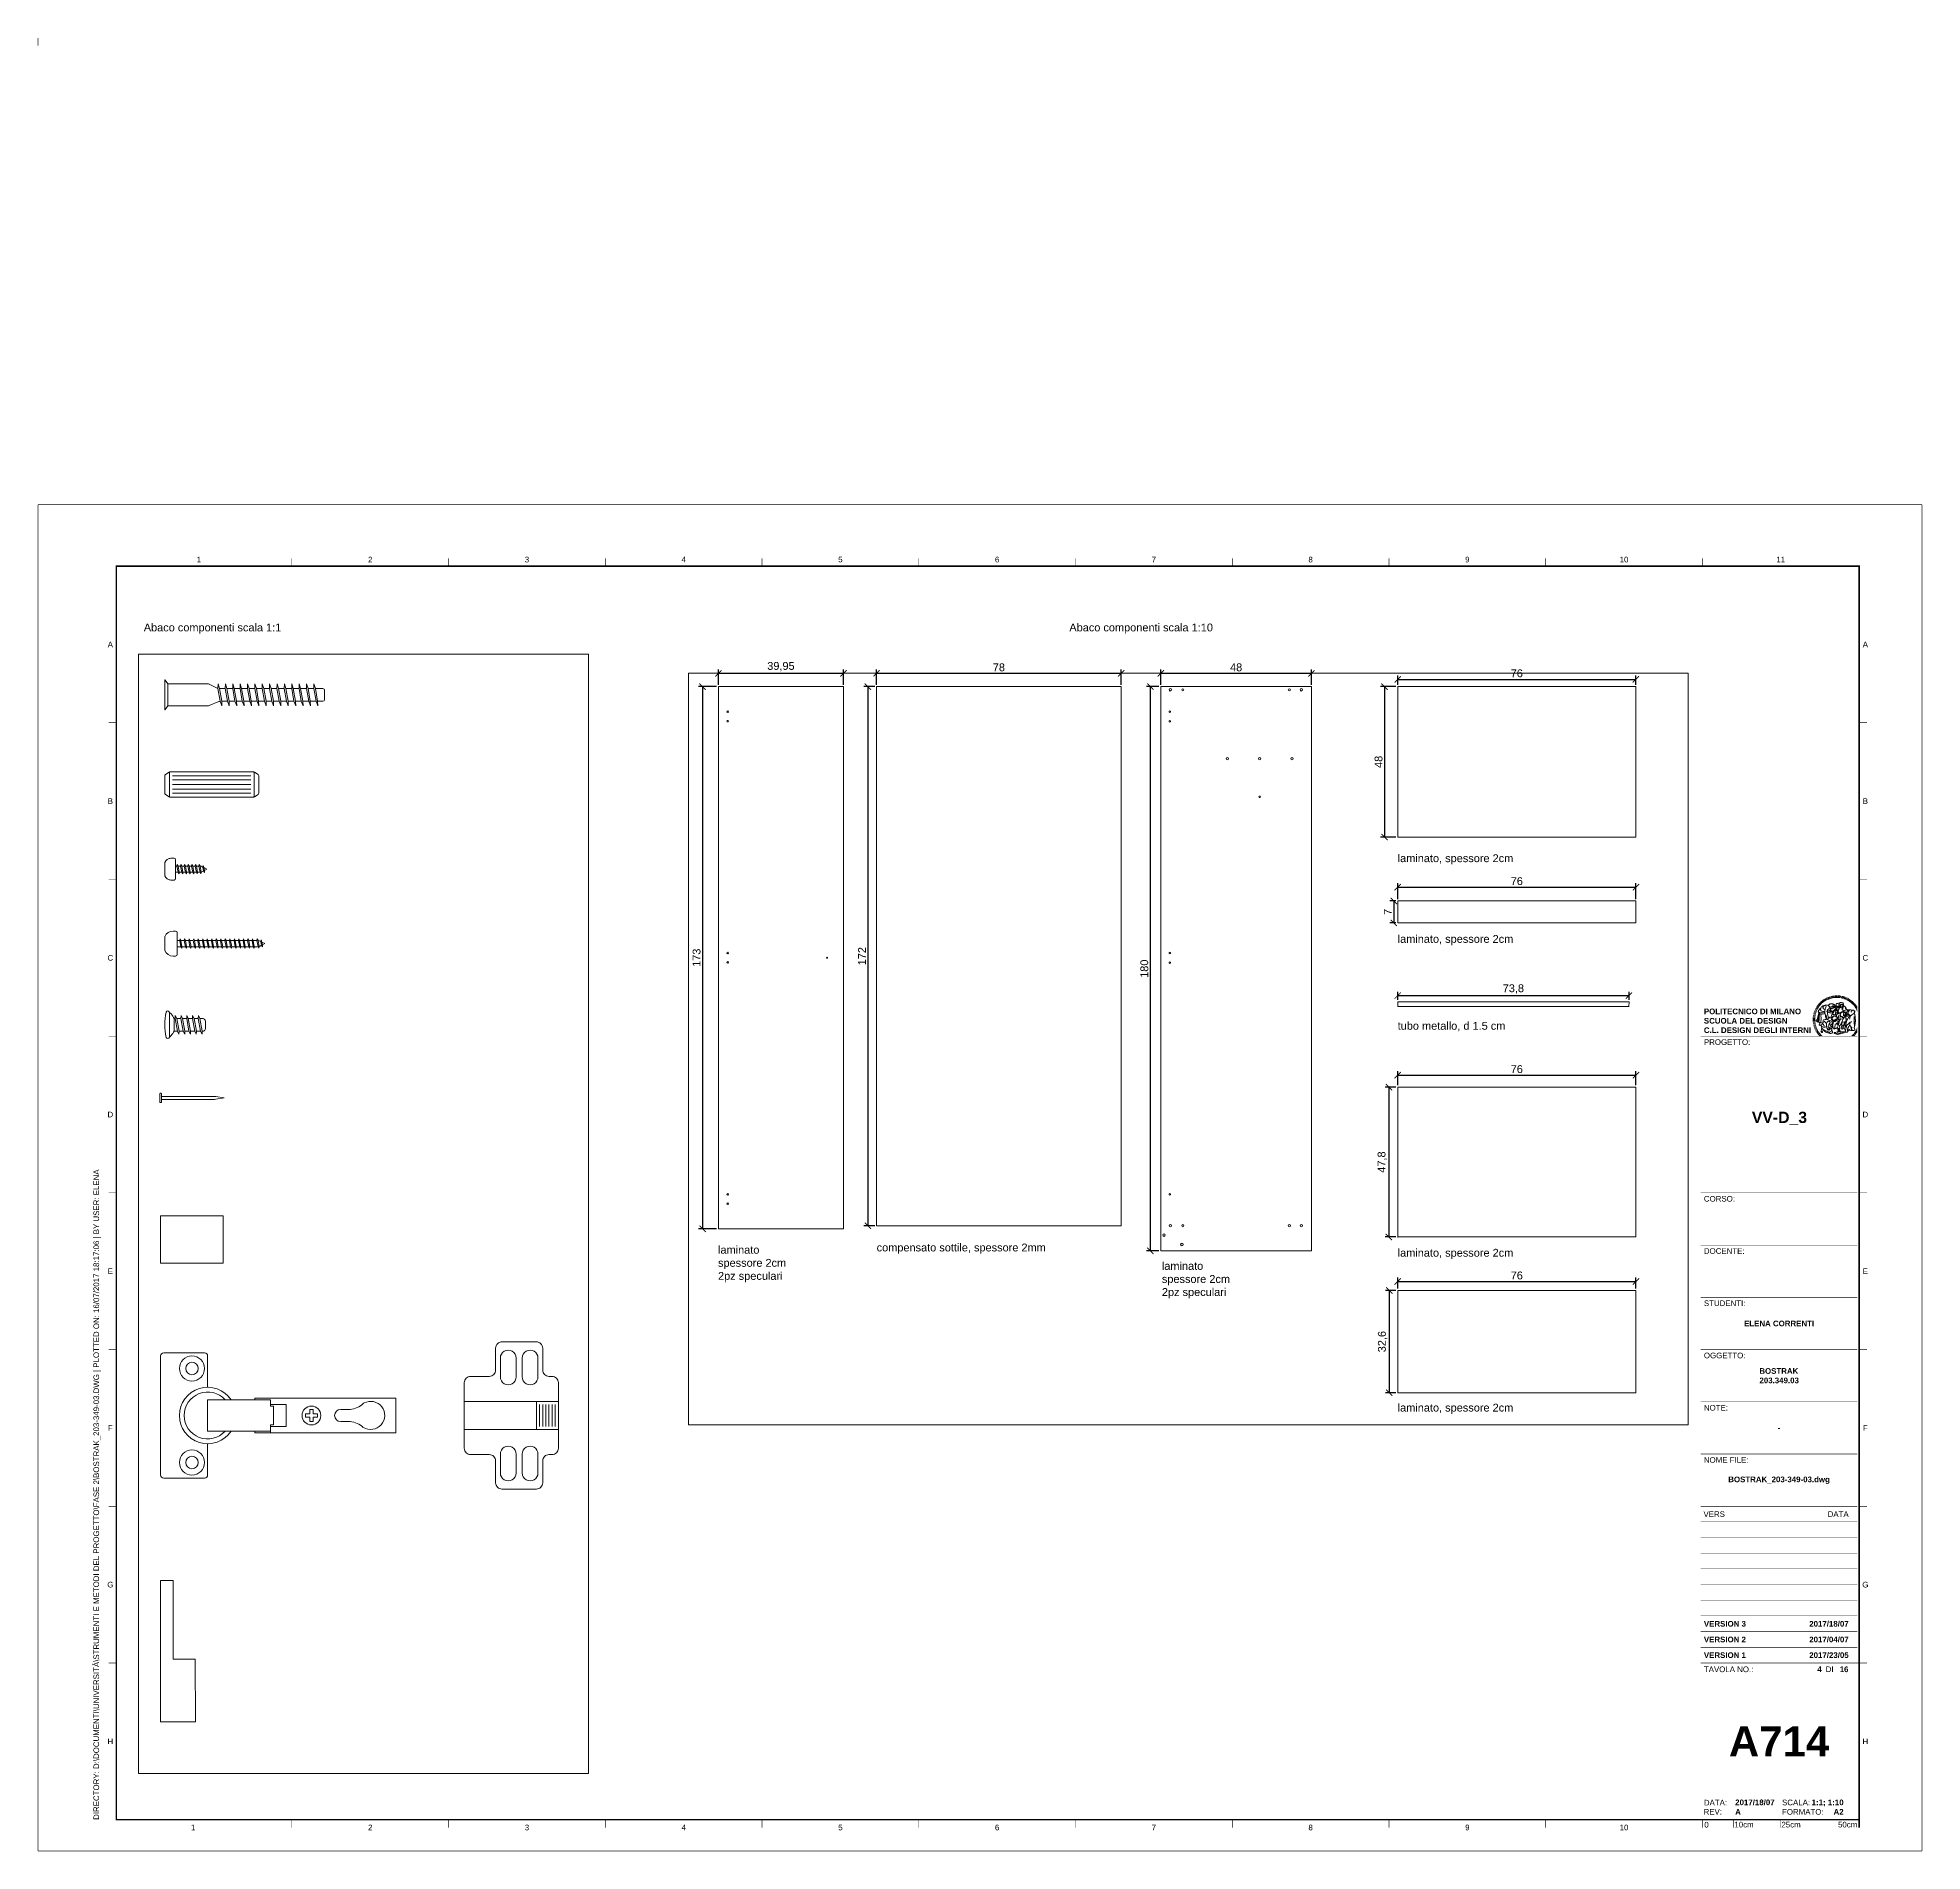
# Paper-space layout 'Layout3' of a CAD drawing. Header units: millimetres. Extents: x -2 to 599, y 1 to 580.
# The model-space entities are those that its viewports show. They can reach past a viewport. Long polylines and large blocks are cut down to what shows.
import ezdxf
from ezdxf.enums import TextEntityAlignment as Align

# ---------------------------------------------------------------- set-up
doc = ezdxf.new("R2010")
doc.units = ezdxf.units.MM
doc.set_wipeout_variables(frame=1)
doc.layers.get('0').update_dxf_attribs({"lineweight": 9})
doc.layers.add('finestre', color=250, linetype='Continuous', plot=False)
doc.layers.add('G-ANNO-NPLT', color=210, linetype='Continuous', plot=False)
doc.layers.add('G-ANNO-LOGO', color=3, linetype='Continuous', lineweight=20)
doc.layers.add('Viti', color=50, linetype='Continuous', lineweight=15)
for name, color, linetype in [('G-ANNO-TEXT', 3, 'Continuous'), ('G-ANNO-TTLB', 3, 'Continuous'), ('quote', 250, 'Continuous')]:
    doc.layers.add(name, color=color, linetype=linetype)
doc.styles.add('ARIAL', font='arial.ttf')
doc.styles.add('ARIAL-BOLD', font='')
doc.styles.get("Standard").update_dxf_attribs({"font": 'arial.ttf'})
doc.styles.get('ARIAL-BOLD').set_extended_font_data('Arial', bold=True)
doc.dimstyles.new('ISO-25', dxfattribs={"dimtxt": 2.5, "dimasz": 2, "dimexe": 1.25, "dimexo": 0.625, "dimtad": 1, "dimtxsty": 'Standard', "dimblk": 'ARCHTICK', "dimcen": 2.5, "dimadec": 0, "dimazin": 0, "dimtfac": 1, "dimtmove": 0, "dimatfit": 3, "dimfxl": 1, "dimarcsym": 0})

# ---------------------------------------------------------------- blocks, each defined once
blk = doc.blocks.new('logoPolimi')
for p, q in [((-1.41, 1.91), (-1.28, 1.74)), ((-1.32, 1.97), (-1.2, 1.8)), ((-1.22, 2.03), (-1.11, 1.85)), ((-1.13, 2.09), (-1.03, 1.9)), ((-1.03, 2.14), (-0.94, 1.95)), ((-0.93, 2.18), (-0.84, 1.99)), ((-0.83, 2.22), (-0.75, 2.03)), ((-0.72, 2.26), (-0.66, 2.06)), ((-0.61, 2.29), (-0.56, 2.09)), ((-0.51, 2.32), (-0.46, 2.11)), ((-0.4, 2.34), (-0.36, 2.13)), ((-0.29, 2.35), (-0.26, 2.14)), ((-0.18, 2.36), (-0.16, 2.15)), ((-0.07, 2.37), (-0.06, 2.16)), ((0.04, 2.37), (0.04, 2.16)), ((0.15, 2.36), (0.14, 2.16)), ((0.26, 2.36), (0.24, 2.15)), ((0.37, 2.34), (0.34, 2.13)), ((0.48, 2.32), (0.44, 2.12)), ((0.59, 2.3), (0.54, 2.09)), ((0.69, 2.27), (0.63, 2.07)), ((0.8, 2.23), (0.73, 2.03)), ((0.9, 2.19), (0.82, 2)), ((1, 2.15), (0.91, 1.96)), ((1.1, 2.1), (1, 1.91)), ((1.2, 2.04), (1.09, 1.86)), ((1.29, 1.99), (1.18, 1.81)), ((1.38, 1.92), (1.26, 1.75)), ((-2.37, 0.12), (-2.16, 0.11)), ((-2.37, 0.01), (-2.16, 0.01)), ((-2.36, 0.23), (-2.15, 0.21)), ((-2.35, 0.34), (-2.14, 0.31)), ((-2.33, 0.45), (-2.12, 0.41)), ((-2.3, 0.55), (-2.1, 0.51)), ((-2.28, 0.66), (-2.07, 0.6)), ((-2.24, 0.77), (-2.04, 0.7)), ((-2.2, 0.87), (-2.01, 0.79)), ((-2.16, 0.97), (-1.97, 0.89)), ((-2.11, 1.07), (-1.93, 0.98)), ((-2.06, 1.17), (-1.88, 1.07)), ((-2.01, 1.26), (-1.83, 1.15)), ((-1.94, 1.36), (-1.77, 1.24)), ((-1.88, 1.45), (-1.71, 1.32)), ((-1.84, 0.03), (-1.82, 0.35)), ((-1.81, 1.53), (-1.65, 1.4)), ((-1.74, 1.61), (-1.58, 1.47)), ((-1.73, 0.59), (-1.73, 0.59)), ((-1.73, 0.59), (-1.73, 0.59)), ((-1.66, 1.69), (-1.51, 1.54)), ((-1.65, 0.57), (-1.65, 0.57)), ((-1.59, 1.12), (-1.59, 1.12)), ((-1.58, 1.77), (-1.44, 1.61)), ((-1.51, 0.55), (-1.51, 0.55)), ((-1.51, 0.55), (-1.51, 0.55)), ((-1.49, 1.84), (-1.36, 1.68)), ((-1.31, 0.79), (-1.21, 0.75)), ((-1.21, 0.75), (-1.31, 0.79)), ((-1.21, 0.75), (-1.31, 0.79)), ((-1.21, 0.75), (-1.21, 0.75)), ((-1.21, 0.75), (-1.21, 0.75)), ((-1.19, 0.76), (-1.19, 0.76)), ((-1.19, 0.76), (-1.19, 0.76)), ((-1.17, 0.99), (-1.18, 0.99)), ((-1.18, 0.99), (-1.17, 0.99)), ((-1.16, 0.57), (-1.16, 0.57)), ((-1.16, 0.57), (-1.16, 0.57)), ((-1.1, 0.01), (-0.99, 0.06)), ((-0.99, 0.06), (-1.1, 0.01)), ((-0.99, 0.06), (-1.1, 0.01)), ((-0.99, 0.06), (-0.99, 0.06)), ((-0.99, 0.06), (-0.99, 0.06)), ((-0.97, 0.79), (-0.98, 0.79)), ((-0.89, 0.84), (-0.97, 0.79)), ((-0.97, 0.79), (-0.89, 0.84)), ((-0.96, 1.41), (-0.96, 1.41)), ((-0.96, 1.41), (-0.96, 1.41)), ((-0.89, 0.84), (-0.82, 0.87)), ((-0.82, 0.87), (-0.89, 0.84)), ((-0.89, 0.84), (-0.82, 0.87)), ((-0.88, 0.83), (-0.89, 0.84)), ((-0.85, 1.39), (-0.85, 1.39)), ((-0.85, 1.39), (-0.85, 1.39)), ((-0.84, 0.14), (-0.84, 0.14)), ((-0.77, 1.08), (-0.78, 1.08)), ((-0.78, 1.08), (-0.77, 1.08)), ((-0.61, 1.12), (-0.77, 1.08)), ((-0.77, 1.08), (-0.61, 1.12)), ((-0.77, 1.08), (-0.61, 1.12)), ((-0.75, 1.3), (-0.76, 1.29)), ((-0.76, 1.29), (-0.75, 1.3)), ((-0.65, 0.99), (-0.7, 0.96)), ((-0.69, 0.18), (-0.68, 0.18)), ((-0.66, 0.93), (-0.66, 0.93)), ((-0.66, 0.93), (-0.64, 0.93)), ((-0.66, 0.93), (-0.66, 0.93)), ((-0.66, 0.93), (-0.66, 0.93)), ((-0.63, 1.01), (-0.63, 1.01)), ((-0.63, 1.01), (-0.62, 1.01)), ((-0.63, 0.66), (-0.63, 0.66)), ((-0.6, 1.12), (-0.61, 1.12)), ((-0.61, 1.12), (-0.6, 1.12)), ((-0.61, 1.12), (-0.6, 1.12)), ((-0.61, 0.86), (-0.57, 0.85)), ((-0.57, 0.85), (-0.61, 0.86)), ((-0.61, 0.86), (-0.57, 0.85)), ((-0.53, 1.08), (-0.6, 1.12)), ((-0.6, 1.12), (-0.6, 1.11)), ((-0.6, 1.12), (-0.53, 1.08)), ((-0.57, 0.8), (-0.59, 0.8)), ((-0.57, 0.85), (-0.53, 0.84)), ((-0.57, 0.85), (-0.57, 0.85)), ((-0.57, 0.85), (-0.57, 0.85)), ((-0.57, 0.85), (-0.53, 0.84)), ((-0.56, 0.29), (-0.49, 0.48)), ((-0.56, 0.14), (-0.56, 0.29)), ((-0.5, 0.11), (-0.56, 0.14)), ((-0.53, 0.84), (-0.51, 0.84)), ((-0.53, 0.84), (-0.51, 0.84)), ((-0.53, 0.84), (-0.53, 0.84)), ((-0.51, 0.11), (-0.51, 0.11)), ((-0.51, 0.11), (-0.51, 0.11)), ((-0.34, 0.33), (-0.5, 0.11)), ((-0.49, 0.48), (-0.41, 0.55)), ((-0.42, 0.8), (-0.47, 0.79)), ((-0.42, 0.8), (-0.47, 0.79)), ((-0.47, 0.79), (-0.45, 0.76)), ((-0.47, 0.79), (-0.45, 0.76)), ((-0.45, 1.14), (-0.42, 1.11)), ((-0.42, 1.26), (-0.36, 1.22)), ((-0.41, 0.55), (-0.34, 0.49)), ((-0.4, 1.37), (-0.38, 1.38)), ((-0.39, 1.37), (-0.4, 1.37)), ((-0.35, 1.33), (-0.4, 1.37)), ((-0.39, 1.24), (-0.4, 1.23)), ((-0.38, 1.14), (-0.38, 1.14)), ((-0.34, 0.49), (-0.09, 0.48)), ((-0.16, 0.32), (-0.34, 0.33)), ((-0.14, 0.32), (-0.31, 0.34)), ((-0.28, 1.3), (-0.29, 1.3)), ((-0.28, 1.3), (-0.28, 1.3)), ((-0.16, 1.24), (-0.16, 1.25)), ((-0.16, 1.25), (-0.16, 1.25)), ((-0.16, 0.49), (-0.14, 0.64)), ((-0.06, 0.27), (-0.16, 0.32)), ((-0.1, 0.88), (-0.09, 0.87)), ((-0.08, 1.37), (-0.08, 1.38)), ((-0.08, 1.23), (-0.05, 1.21)), ((-0.05, 1.21), (-0.08, 1.23)), ((-0.08, 1.23), (-0.05, 1.21)), ((-0.03, 0.26), (-0.06, 0.27)), ((-0.05, 1.21), (-0.04, 1.21)), ((-0.04, 1.21), (-0.05, 1.21)), ((-0.04, 1.21), (-0.04, 1.21)), ((-0.04, 1.21), (-0.04, 1.21)), ((-0.04, 0.48), (-0.03, 0.26)), ((0.03, 1.15), (0.03, 1.15)), ((0.03, 0.66), (0.03, 0.67)), ((0.07, 0.58), (0.07, 0.57)), ((0.1, 1.18), (0.1, 1.18)), ((0.1, 0.84), (0.1, 0.84)), ((0.13, 1.32), (0.17, 1.19)), ((0.14, 0.71), (0.34, 0.65)), ((0.31, 0.56), (0.17, 0.63)), ((0.27, 1.61), (0.27, 1.61)), ((0.27, 1.61), (0.27, 1.61)), ((0.27, 1.61), (0.27, 1.61)), ((0.29, 1.29), (0.29, 1.29)), ((0.29, 1.29), (0.29, 1.29)), ((0.29, 1.29), (0.29, 1.29)), ((0.29, 1.29), (0.29, 1.29)), ((0.33, 0.49), (0.34, 0.49)), ((0.33, 0.03), (0.35, 0.03)), ((0.33, 0.03), (0.35, 0.03)), ((0.34, 0.65), (0.34, 0.64)), ((0.35, 0.03), (0.57, 0.06)), ((0.35, 0.03), (0.57, 0.06)), ((0.35, 0.03), (0.35, 0.03)), ((0.35, 0.03), (0.35, 0.03)), ((0.38, 1.36), (0.37, 1.35)), ((0.38, 0.34), (0.37, 0.34)), ((0.38, 0.34), (0.38, 0.34)), ((0.43, 0.67), (0.39, 0.64)), ((0.49, 1.05), (0.51, 1.13)), ((0.51, 1.13), (0.49, 1.05)), ((0.49, 1.05), (0.51, 1.13)), ((0.51, 1.31), (0.5, 1.29)), ((0.51, 1.13), (0.52, 1.23)), ((0.52, 1.23), (0.51, 1.23)), ((0.51, 1.23), (0.52, 1.23)), ((0.52, 1.23), (0.51, 1.13)), ((0.51, 1.13), (0.52, 1.23)), ((0.52, 1.24), (0.6, 1.37)), ((0.52, 1.23), (0.6, 1.36)), ((0.6, 1.36), (0.52, 1.23)), ((0.52, 1.23), (0.52, 1.23)), ((0.52, 1.23), (0.52, 1.24)), ((0.52, 1.23), (0.52, 1.23)), ((0.55, 1.07), (0.53, 1.06)), ((0.53, 1.04), (0.53, 1.06)), ((0.53, 1.05), (0.53, 1.04)), ((0.54, 0.3), (0.63, 0.32)), ((0.54, -0.08), (0.61, 0.06)), ((0.61, 0.06), (0.54, -0.08)), ((0.54, -0.08), (0.61, 0.06)), ((0.56, 0.19), (0.59, 0.21)), ((0.57, 1.07), (0.57, 1.07)), ((0.57, 1.07), (0.57, 1.07)), ((0.57, 1.07), (0.57, 1.07)), ((0.57, 1.07), (0.57, 1.07)), ((0.57, 1.07), (0.57, 1.07)), ((0.57, 1.07), (0.57, 1.07)), ((0.57, 1.07), (0.57, 1.07)), ((0.58, 0.3), (0.59, 0.29)), ((0.59, 0.78), (0.59, 0.79)), ((0.59, 0.79), (0.59, 0.79)), ((0.59, 0.79), (0.59, 0.79)), ((0.59, 0.79), (0.59, 0.78)), ((0.61, 0.06), (0.6, 0.07)), ((0.6, 0.07), (0.61, 0.06)), ((0.61, 0.06), (0.61, 0.07)), ((0.62, 0.21), (0.65, 0.22)), ((0.64, 1.37), (0.65, 1.37)), ((0.69, 0.86), (0.68, 0.86)), ((0.68, 0.86), (0.69, 0.86)), ((0.68, 0.76), (0.68, 0.76)), ((0.76, 0.26), (0.76, 0.26)), ((0.82, 0.35), (0.84, 0.36)), ((0.82, 0.35), (0.82, 0.35)), ((0.84, 0.36), (0.84, 0.37)), ((0.85, 0.34), (1.05, 0.35)), ((0.93, 1.05), (0.93, 1.05)), ((0.93, 1.05), (0.93, 1.05)), ((0.93, 1.05), (0.93, 1.04)), ((0.93, 1.05), (0.93, 1.05)), ((0.97, 0.66), (0.96, 0.66)), ((1.01, 0.97), (0.98, 0.96)), ((1.17, 0.96), (1.17, 0.95)), ((1.17, 0.95), (1.17, 0.95)), ((1.34, 0.37), (1.26, 0.04)), ((1.27, 0.37), (1.27, 0.38)), ((1.28, 0.95), (1.28, 0.95)), ((1.47, 1.86), (1.34, 1.69)), ((1.37, 0.73), (1.46, 0.81)), ((1.41, 0.4), (1.41, 0.41)), ((1.56, 1.79), (1.42, 1.63)), ((1.64, 1.71), (1.49, 1.56)), ((1.49, 0.9), (1.57, 0.92)), ((1.72, 1.63), (1.56, 1.49)), ((1.67, 0.6), (1.57, 0.53)), ((1.79, 1.55), (1.63, 1.41)), ((1.86, 1.47), (1.7, 1.34)), ((1.93, 1.38), (1.76, 1.26)), ((1.99, 1.29), (1.81, 1.17)), ((2.05, 1.19), (1.87, 1.09)), ((2.1, 1.1), (1.92, 1)), ((2.15, 1), (1.96, 0.91)), ((2.19, 0.9), (2, 0.82)), ((2.23, 0.79), (2.04, 0.72)), ((2.27, 0.69), (2.07, 0.63)), ((2.3, 0.58), (2.09, 0.53)), ((2.32, 0.47), (2.12, 0.43)), ((2.34, 0.37), (2.13, 0.33)), ((2.36, 0.26), (2.15, 0.23)), ((2.37, 0.15), (2.16, 0.13)), ((2.37, 0.04), (2.16, 0.03)), ((-2.37, -0.1), (-2.16, -0.09)), ((-2.36, -0.21), (-2.15, -0.19)), ((-2.35, -0.32), (-2.14, -0.29)), ((-2.33, -0.43), (-2.12, -0.39)), ((-2.31, -0.54), (-2.1, -0.49)), ((-2.28, -0.65), (-2.08, -0.59)), ((-2.25, -0.75), (-2.05, -0.69)), ((-2.21, -0.86), (-2.02, -0.78)), ((-2.17, -0.96), (-1.98, -0.87)), ((-2.12, -1.06), (-1.93, -0.96)), ((-2.07, -1.16), (-1.89, -1.05)), ((-2.04, -0.15), (-1.97, -0.2)), ((-2.01, -1.25), (-1.84, -1.14)), ((-1.95, -1.34), (-1.78, -1.22)), ((-1.89, -1.43), (-1.72, -1.31)), ((-1.82, -1.52), (-1.66, -1.38)), ((-1.75, -1.6), (-1.59, -1.46)), ((-1.67, -1.68), (-1.52, -1.53)), ((-1.58, -0.12), (-1.6, -0.18)), ((-1.6, -0.18), (-1.58, -0.28)), ((-1.57, -0.54), (-1.59, -0.54)), ((-1.59, -0.54), (-1.59, -0.54)), ((-1.59, -1.76), (-1.45, -1.6)), ((-1.56, -0.32), (-1.56, -0.31)), ((-1.56, -0.31), (-1.56, -0.31)), ((-1.53, -0.65), (-1.53, -0.65)), ((-1.53, -0.65), (-1.53, -0.65)), ((-1.51, -1.83), (-1.37, -1.67)), ((-1.48, -0.86), (-1.48, -0.85)), ((-1.42, -0.37), (-1.42, -0.37)), ((-1.42, -1.9), (-1.29, -1.73)), ((-1.38, -0.46), (-1.38, -0.46)), ((-1.33, -1.96), (-1.21, -1.79)), ((-1.31, -0.24), (-1.31, -0.23)), ((-1.31, -0.23), (-1.31, -0.24)), ((-1.24, -2.02), (-1.13, -1.84)), ((-1.23, -0.19), (-1.23, -0.19)), ((-1.23, -0.19), (-1.23, -0.19)), ((-1.23, -0.19), (-1.23, -0.19)), ((-1.23, -0.19), (-1.23, -0.19)), ((-1.01, -0.39), (-1.02, -0.39)), ((-1.02, -0.39), (-1.01, -0.39)), ((-1.02, -0.7), (-1.02, -0.7)), ((-1.02, -0.7), (-1.02, -0.7)), ((-1.02, -0.7), (-1.02, -0.7)), ((-0.79, -0.51), (-0.83, -0.58)), ((-0.83, -0.58), (-0.79, -0.51)), ((-0.83, -0.58), (-0.79, -0.51)), ((-0.78, -1.05), (-0.83, -0.94)), ((-0.83, -0.94), (-0.78, -1.05)), ((-0.83, -0.94), (-0.83, -0.94)), ((-0.83, -0.94), (-0.78, -1.05)), ((-0.82, -1.23), (-0.82, -1.23)), ((-0.82, -1.23), (-0.77, -1.23)), ((-0.77, -1.23), (-0.82, -1.23)), ((-0.82, -1.23), (-0.82, -1.23)), ((-0.77, -1.23), (-0.82, -1.23)), ((-0.75, -0.96), (-0.8, -0.89)), ((-0.8, -0.89), (-0.79, -0.92)), ((-0.79, -0.92), (-0.8, -0.89)), ((-0.8, -0.89), (-0.75, -0.96)), ((-0.79, -0.92), (-0.8, -0.89)), ((-0.8, -0.89), (-0.8, -0.89)), ((-0.8, -0.89), (-0.75, -0.96)), ((-0.79, -0.92), (-0.78, -0.95)), ((-0.78, -0.95), (-0.79, -0.92)), ((-0.78, -0.95), (-0.79, -0.92)), ((-0.77, -0.49), (-0.78, -0.48)), ((-0.78, -0.48), (-0.77, -0.49)), ((-0.78, -0.95), (-0.76, -1)), ((-0.76, -1), (-0.78, -0.95)), ((-0.76, -1), (-0.78, -0.95)), ((-0.71, -0.89), (-0.75, -0.87)), ((-0.75, -0.87), (-0.71, -0.89)), ((-0.75, -0.87), (-0.71, -0.89)), ((-0.72, -1.01), (-0.75, -0.96)), ((-0.75, -0.96), (-0.72, -1.01)), ((-0.75, -0.96), (-0.72, -1.01)), ((-0.64, -0.93), (-0.71, -0.89)), ((-0.71, -0.89), (-0.64, -0.93)), ((-0.71, -0.89), (-0.64, -0.93)), ((-0.66, -0.53), (-0.66, -0.53)), ((-0.66, -0.53), (-0.66, -0.53)), ((-0.66, -0.53), (-0.66, -0.53)), ((-0.39, -0.81), (-0.51, -0.69)), ((-0.51, -1.04), (-0.5, -1.04)), ((-0.48, -0.42), (-0.48, -0.42)), ((-0.48, -0.42), (-0.48, -0.42)), ((-0.48, -0.42), (-0.48, -0.42)), ((-0.41, -0.51), (-0.41, -0.51)), ((-0.38, -0.05), (-0.39, -0.12)), ((-0.39, -0.12), (-0.37, -0.1)), ((-0.35, -0.14), (-0.37, -0.08)), ((-0.37, -0.09), (-0.37, -0.09)), ((-0.33, -0.12), (-0.35, -0.14)), ((-0.32, -0.14), (-0.35, -0.14)), ((-0.35, -0.18), (-0.34, -0.22)), ((-0.34, -0.08), (-0.29, -0.16)), ((-0.34, -0.22), (-0.34, -0.22)), ((-0.27, -0.17), (-0.32, -0.14)), ((-0.25, -0.91), (-0.26, -0.9)), ((-0.26, -1.29), (0.1, -1.2)), ((0.1, -1.2), (-0.26, -1.29)), ((0.08, -1.4), (-0.26, -1.29)), ((-0.26, -1.29), (0.08, -1.4)), ((-0.26, -1.38), (-0.26, -1.29)), ((-0.26, -1.29), (-0.26, -1.29)), ((-0.26, -1.29), (-0.26, -1.38)), ((-0.26, -1.29), (0.08, -1.4)), ((-0.26, -1.29), (-0.26, -1.29)), ((0.08, -1.49), (-0.26, -1.38)), ((-0.26, -1.38), (0.09, -1.49)), ((-0.14, -0.15), (-0.16, -0.13)), ((-0.11, -0.04), (-0.12, -0.05)), ((-0.04, -0.41), (-0.01, -0.44)), ((-0.01, -0.44), (-0.04, -0.41)), ((-0.04, -0.41), (-0.01, -0.44)), ((0.07, -0.84), (0.07, -0.84)), ((0.07, -0.84), (0.07, -0.84)), ((0.1, -1.2), (0.08, -1.32)), ((0.08, -1.32), (0.13, -1.2)), ((0.08, -1.4), (0.72, -1.22)), ((0.72, -1.22), (0.08, -1.4)), ((0.08, -1.4), (0.72, -1.22)), ((0.72, -1.31), (0.08, -1.49)), ((0.08, -1.44), (0.08, -1.4)), ((0.08, -1.4), (0.08, -1.44)), ((0.08, -1.4), (0.08, -1.49)), ((0.08, -1.49), (0.08, -1.44)), ((0.08, -1.44), (0.08, -1.44)), ((0.08, -1.44), (0.08, -1.45)), ((0.08, -1.45), (0.08, -1.46)), ((0.08, -1.46), (0.08, -1.49)), ((0.1, -1.01), (0.09, -0.86)), ((0.1, -1.01), (0.09, -0.86)), ((0.09, -1.49), (0.72, -1.31)), ((0.1, -1.2), (0.12, -1.04)), ((0.12, -1.04), (0.1, -1.2)), ((0.13, -1.2), (0.1, -1.2)), ((0.1, -1.2), (0.13, -1.2)), ((0.13, -1.2), (0.1, -1.2)), ((0.1, -1.2), (0.1, -1.2)), ((0.11, -0.44), (0.11, -0.44)), ((0.11, -0.44), (0.11, -0.44)), ((0.12, -0.21), (0.12, -0.21)), ((0.12, -0.21), (0.12, -0.21)), ((0.12, -0.21), (0.12, -0.21)), ((0.12, -0.21), (0.12, -0.21)), ((0.12, -0.21), (0.12, -0.21)), ((0.12, -0.21), (0.12, -0.21)), ((0.12, -0.21), (0.12, -0.21)), ((0.12, -0.21), (0.12, -0.21)), ((0.12, -0.21), (0.12, -0.21)), ((0.12, -0.21), (0.12, -0.21)), ((0.12, -0.21), (0.12, -0.21)), ((0.12, -0.21), (0.12, -0.21)), ((0.12, -0.21), (0.12, -0.21)), ((0.12, -0.56), (0.14, -0.53)), ((0.14, -0.53), (0.12, -0.56)), ((0.12, -0.56), (0.14, -0.53)), ((0.12, -1.04), (0.12, -1.04)), ((0.12, -1.04), (0.12, -1.04)), ((0.12, -1.04), (0.12, -1.04)), ((0.21, -0.99), (0.13, -1.2)), ((0.13, -1.2), (0.21, -0.99)), ((0.36, -1.14), (0.13, -1.2)), ((0.13, -1.2), (0.26, -1.17)), ((0.14, -0.53), (0.16, -0.49)), ((0.16, -0.49), (0.14, -0.53)), ((0.14, -0.53), (0.16, -0.49)), ((0.16, -0.49), (0.16, -0.49)), ((0.16, -0.49), (0.16, -0.49)), ((0.28, -1.19), (0.21, -0.99)), ((0.21, -0.99), (0.31, -1.27)), ((0.24, -0.17), (0.24, -0.16)), ((0.24, -0.16), (0.24, -0.17)), ((0.25, -0.84), (0.25, -0.88)), ((0.25, -0.88), (0.25, -0.84)), ((0.25, -0.88), (0.25, -0.84)), ((0.25, -0.88), (0.29, -1.17)), ((0.26, -0.88), (0.25, -0.88)), ((0.31, -1.27), (0.25, -0.88)), ((0.26, -1.17), (0.28, -1.16)), ((0.28, -1.16), (0.36, -1.14)), ((0.29, -1.17), (0.28, -1.19)), ((0.36, -1.14), (0.72, -1.22)), ((0.72, -1.22), (0.36, -1.14)), ((0.49, -0.31), (0.49, -0.31)), ((0.49, -0.31), (0.49, -0.31)), ((0.5, -0.27), (0.5, -0.27)), ((0.51, -0.27), (0.51, -0.27)), ((0.72, -0.81), (0.75, -0.89)), ((0.72, -1.22), (0.72, -1.31)), ((0.72, -1.31), (0.72, -1.22)), ((0.74, -0.23), (0.74, -0.23)), ((0.74, -0.23), (0.75, -0.24)), ((0.75, -0.23), (0.75, -0.23)), ((0.86, -0.25), (0.82, -0.34)), ((0.87, -0.22), (0.86, -0.23)), ((0.87, -0.22), (0.86, -0.25)), ((0.96, -0.58), (0.96, -0.57)), ((1.05, -1.05), (1.04, -1.05)), ((1.28, -2), (1.17, -1.82)), ((1.37, -1.93), (1.25, -1.76)), ((1.31, -0.27), (1.3, -0.26)), ((1.3, -0.26), (1.3, -0.26)), ((1.3, -0.26), (1.3, -0.26)), ((1.3, -0.26), (1.31, -0.27)), ((1.3, -0.26), (1.3, -0.26)), ((1.46, -1.87), (1.33, -1.7)), ((1.54, -1.8), (1.41, -1.64)), ((1.63, -1.72), (1.48, -1.57)), ((1.71, -1.65), (1.55, -1.5)), ((1.78, -1.57), (1.62, -1.43)), ((1.85, -1.48), (1.69, -1.35)), ((1.92, -1.39), (1.75, -1.27)), ((1.98, -1.3), (1.81, -1.19)), ((2.04, -1.21), (1.86, -1.1)), ((2.09, -1.11), (1.91, -1.01)), ((2.14, -1.01), (1.95, -0.92)), ((2.19, -0.91), (1.99, -0.83)), ((2.23, -0.81), (2.03, -0.74)), ((2.26, -0.7), (2.06, -0.64)), ((2.29, -0.6), (2.09, -0.55)), ((2.32, -0.49), (2.11, -0.45)), ((2.34, -0.38), (2.13, -0.35)), ((2.35, -0.27), (2.15, -0.25)), ((2.37, -0.08), (2.16, -0.07)), ((2.36, -0.16), (2.16, -0.15)), ((-1.14, -2.08), (-1.04, -1.89)), ((-1.04, -2.13), (-0.95, -1.94)), ((-0.94, -2.18), (-0.86, -1.98)), ((-0.84, -2.22), (-0.77, -2.02)), ((-0.74, -2.25), (-0.67, -2.05)), ((-0.63, -2.29), (-0.57, -2.08)), ((-0.52, -2.31), (-0.48, -2.11)), ((-0.42, -2.33), (-0.38, -2.13)), ((-0.31, -2.35), (-0.28, -2.14)), ((-0.2, -2.36), (-0.18, -2.15)), ((-0.09, -2.37), (-0.08, -2.16)), ((0.03, -2.37), (0.02, -2.16)), ((0.14, -2.37), (0.12, -2.16)), ((0.25, -2.36), (0.22, -2.15)), ((0.35, -2.34), (0.32, -2.14)), ((0.46, -2.32), (0.42, -2.12)), ((0.57, -2.3), (0.52, -2.1)), ((0.68, -2.27), (0.62, -2.07)), ((0.78, -2.24), (0.71, -2.04)), ((0.89, -2.2), (0.81, -2)), ((0.99, -2.15), (0.9, -1.96)), ((1.09, -2.11), (0.99, -1.92)), ((1.19, -2.05), (1.08, -1.87))]:
    blk.add_line(p, q)
for points in [[(-1.9, 0.12), (-1.94, 0.02), (-2.05, -0.09), (-2.05, -0.09)], [(-1.86, 0.38), (-1.86, 0.38), (-1.87, 0.19), (-1.9, 0.12)], [(-1.76, 0.6), (-1.76, 0.6), (-1.84, 0.57), (-1.86, 0.38)], [(-1.86, -0.04), (-1.84, 0.02), (-1.84, 0.03), (-1.84, 0.03)], [(-1.82, 0.78), (-1.83, 0.8), (-1.85, 0.86), (-1.83, 0.88)], [(-1.82, 0.78), (-1.83, 0.8), (-1.85, 0.86), (-1.83, 0.88)], [(-1.83, 0.88), (-1.81, 0.9), (-1.76, 0.96), (-1.76, 0.96)], [(-1.83, 0.88), (-1.81, 0.9), (-1.76, 0.96), (-1.76, 0.96)], [(-1.76, 0.6), (-1.83, 0.7), (-1.78, 0.74), (-1.78, 0.74)], [(-1.78, 0.74), (-1.79, 0.74), (-1.83, 0.7), (-1.76, 0.6)], [(-1.78, 0.74), (-1.8, 0.76), (-1.81, 0.78), (-1.82, 0.78)], [(-1.78, 0.74), (-1.8, 0.76), (-1.81, 0.78), (-1.82, 0.78)], [(-1.82, 0.35), (-1.81, 0.5), (-1.73, 0.59), (-1.73, 0.59)], [(-1.82, -0.19), (-1.73, -0.07), (-1.75, 0.14), (-1.75, 0.3)], [(-1.75, 0.33), (-1.75, 0.17), (-1.73, -0.05), (-1.8, -0.17)], [(-1.78, 0.74), (-1.75, 0.72), (-1.72, 0.69), (-1.68, 0.7)], [(-1.68, 0.7), (-1.72, 0.69), (-1.75, 0.72), (-1.78, 0.74)], [(-1.68, 0.7), (-1.72, 0.69), (-1.75, 0.72), (-1.78, 0.74)], [(-1.78, 0.74), (-1.78, 0.74), (-1.78, 0.74), (-1.78, 0.74)], [(-1.76, 0.96), (-1.68, 1.1), (-1.59, 1.12), (-1.59, 1.12)], [(-1.76, 0.96), (-1.68, 1.1), (-1.6, 1.12), (-1.6, 1.12)], [(-1.73, 0.59), (-1.74, 0.59), (-1.75, 0.6), (-1.76, 0.6)], [(-1.73, 0.59), (-1.74, 0.59), (-1.75, 0.6), (-1.76, 0.6)], [(-1.75, 0.3), (-1.76, 0.47), (-1.65, 0.57), (-1.65, 0.57)], [(-1.65, 0.57), (-1.65, 0.57), (-1.76, 0.5), (-1.75, 0.33)], [(-1.65, 0.57), (-1.68, 0.58), (-1.7, 0.58), (-1.73, 0.59)], [(-1.65, 0.57), (-1.68, 0.58), (-1.7, 0.58), (-1.73, 0.59)], [(-1.5, 0.71), (-1.53, 0.74), (-1.61, 0.71), (-1.68, 0.7)], [(-1.68, 0.7), (-1.61, 0.71), (-1.53, 0.73), (-1.5, 0.71)], [(-1.5, 0.71), (-1.53, 0.73), (-1.61, 0.71), (-1.68, 0.7)], [(-1.51, 0.55), (-1.56, 0.56), (-1.61, 0.56), (-1.65, 0.57)], [(-1.65, 0.57), (-1.61, 0.56), (-1.56, 0.56), (-1.51, 0.55)], [(-1.51, 0.55), (-1.56, 0.56), (-1.61, 0.56), (-1.65, 0.57)], [(-1.59, 1.12), (-1.6, 1.06), (-1.61, 0.99), (-1.61, 0.97)], [(-1.61, 0.97), (-1.61, 0.99), (-1.6, 1.06), (-1.59, 1.12)], [(-1.61, 0.97), (-1.61, 0.99), (-1.6, 1.06), (-1.59, 1.12)], [(-1.61, 0.97), (-1.61, 0.95), (-1.56, 0.88), (-1.54, 0.87)], [(-1.54, 0.87), (-1.56, 0.88), (-1.61, 0.95), (-1.61, 0.97)], [(-1.54, 0.87), (-1.56, 0.88), (-1.61, 0.96), (-1.61, 0.97)], [(-1.59, 1.12), (-1.59, 1.13), (-1.59, 1.15), (-1.58, 1.16)], [(-1.59, 1.12), (-1.59, 1.13), (-1.59, 1.15), (-1.58, 1.16)], [(-1.58, 1.16), (-1.57, 1.21), (-1.52, 1.23), (-1.49, 1.25)], [(-1.58, 1.16), (-1.57, 1.21), (-1.52, 1.23), (-1.49, 1.25)], [(-1.58, 0.36), (-1.58, 0.48), (-1.51, 0.55), (-1.51, 0.55)], [(-1.51, 0.55), (-1.51, 0.55), (-1.58, 0.48), (-1.58, 0.36)], [(-1.51, 0.55), (-1.51, 0.55), (-1.58, 0.48), (-1.58, 0.36)], [(-1.55, 0.04), (-1.55, 0.08), (-1.58, 0.25), (-1.58, 0.36)], [(-1.58, 0.36), (-1.58, 0.25), (-1.55, 0.08), (-1.55, 0.04)], [(-1.58, 0.36), (-1.58, 0.25), (-1.55, 0.08), (-1.55, 0.04)], [(-1.58, -0.12), (-1.57, -0.06), (-1.55, 0.02), (-1.55, 0.04)], [(-1.55, 0.04), (-1.55, 0.02), (-1.57, -0.06), (-1.58, -0.12)], [(-1.55, 0.04), (-1.55, 0.02), (-1.56, -0.04), (-1.57, -0.1)], [(-1.54, 0.87), (-1.52, 0.85), (-1.47, 0.83), (-1.44, 0.83)], [(-1.44, 0.83), (-1.47, 0.83), (-1.52, 0.85), (-1.54, 0.87)], [(-1.45, 0.83), (-1.47, 0.83), (-1.52, 0.85), (-1.54, 0.87)], [(-1.51, 0.55), (-1.33, 0.54), (-1.16, 0.57), (-1.16, 0.57)], [(-1.16, 0.57), (-1.16, 0.57), (-1.33, 0.54), (-1.51, 0.55)], [(-1.16, 0.57), (-1.16, 0.57), (-1.33, 0.54), (-1.51, 0.55)], [(-1.5, 0.71), (-1.46, 0.68), (-1.4, 0.62), (-1.33, 0.66)], [(-1.33, 0.66), (-1.4, 0.62), (-1.46, 0.68), (-1.5, 0.71)], [(-1.33, 0.66), (-1.4, 0.62), (-1.46, 0.68), (-1.5, 0.71)], [(-1.49, 1.25), (-1.46, 1.26), (-1.42, 1.33), (-1.39, 1.36)], [(-1.49, 1.25), (-1.46, 1.27), (-1.43, 1.34), (-1.39, 1.36)], [(-1.31, 0.79), (-1.33, 0.79), (-1.42, 0.83), (-1.45, 0.83)], [(-1.44, 0.83), (-1.42, 0.83), (-1.33, 0.79), (-1.31, 0.79)], [(-1.31, 0.79), (-1.33, 0.79), (-1.42, 0.83), (-1.44, 0.83)], [(-1.35, 1.1), (-1.4, 1.17), (-1.36, 1.23), (-1.29, 1.31)], [(-1.29, 1.31), (-1.36, 1.23), (-1.4, 1.17), (-1.35, 1.1)], [(-1.35, 1.1), (-1.4, 1.17), (-1.36, 1.23), (-1.29, 1.31)], [(-1.39, 1.36), (-1.35, 1.38), (-1.26, 1.4), (-1.19, 1.41)], [(-1.39, 1.36), (-1.35, 1.38), (-1.26, 1.4), (-1.19, 1.41)], [(-1.18, 0.99), (-1.24, 0.97), (-1.3, 1.03), (-1.35, 1.1)], [(-1.35, 1.1), (-1.3, 1.03), (-1.24, 0.97), (-1.18, 0.99)], [(-1.18, 1), (-1.24, 0.97), (-1.3, 1.03), (-1.35, 1.1)], [(-1.33, 0.66), (-1.28, 0.7), (-1.23, 0.73), (-1.21, 0.75)], [(-1.21, 0.75), (-1.23, 0.73), (-1.28, 0.7), (-1.33, 0.66)], [(-1.21, 0.75), (-1.23, 0.73), (-1.28, 0.7), (-1.33, 0.66)], [(-1.29, 1.31), (-1.22, 1.39), (-1.01, 1.41), (-0.96, 1.41)], [(-0.96, 1.41), (-1.01, 1.41), (-1.22, 1.39), (-1.29, 1.31)], [(-1.29, 1.31), (-1.22, 1.39), (-1.01, 1.41), (-0.96, 1.41)], [(-1.24, -0.02), (-1.21, -0.01), (-1.1, 0.01), (-1.1, 0.01)], [(-1.1, 0.01), (-1.1, 0.01), (-1.21, -0.01), (-1.24, -0.02)], [(-1.1, 0.01), (-1.1, 0.01), (-1.21, -0.01), (-1.24, -0.02)], [(-1.21, 0.75), (-1.2, 0.75), (-1.19, 0.76), (-1.19, 0.76)], [(-1.19, 0.76), (-1.19, 0.76), (-1.2, 0.75), (-1.21, 0.75)], [(-1.19, 0.76), (-1.19, 0.76), (-1.2, 0.76), (-1.21, 0.75)], [(-1.19, 1.41), (-1.11, 1.43), (-0.97, 1.41), (-0.97, 1.41)], [(-1.19, 1.41), (-1.12, 1.43), (-0.98, 1.41), (-0.98, 1.41)], [(-1.19, 0.76), (-1.19, 0.77), (-1.18, 0.78), (-1.18, 0.79)], [(-1.18, 0.79), (-1.18, 0.78), (-1.19, 0.77), (-1.19, 0.76)], [(-1.19, 0.76), (-1.19, 0.77), (-1.19, 0.78), (-1.18, 0.79)], [(-1.18, 0.68), (-1.18, 0.68), (-1.19, 0.71), (-1.19, 0.76)], [(-1.19, 0.76), (-1.19, 0.71), (-1.18, 0.68), (-1.18, 0.68)], [(-1.18, 0.68), (-1.18, 0.68), (-1.19, 0.71), (-1.19, 0.76)], [(-1.18, 0.97), (-1.18, 0.97), (-1.18, 0.98), (-1.17, 0.99)], [(-1.17, 0.99), (-1.18, 0.98), (-1.18, 0.97), (-1.18, 0.97)], [(-1.18, 0.97), (-1.18, 0.97), (-1.18, 0.98), (-1.17, 0.99)], [(-1.18, 0.79), (-1.17, 0.86), (-1.18, 0.95), (-1.18, 0.97)], [(-1.18, 0.97), (-1.18, 0.95), (-1.17, 0.86), (-1.18, 0.79)], [(-1.18, 0.79), (-1.17, 0.86), (-1.18, 0.95), (-1.18, 0.97)], [(-1.16, 0.57), (-1.17, 0.6), (-1.18, 0.64), (-1.18, 0.68)], [(-1.18, 0.68), (-1.18, 0.64), (-1.17, 0.6), (-1.16, 0.57)], [(-1.16, 0.57), (-1.17, 0.6), (-1.18, 0.64), (-1.18, 0.68)], [(-1.17, 0.99), (-1.17, 1.03), (-1.16, 1.09), (-1.14, 1.13)], [(-1.09, 0.42), (-1.1, 0.44), (-1.14, 0.48), (-1.16, 0.57)], [(-1.16, 0.57), (-1.14, 0.48), (-1.1, 0.44), (-1.09, 0.42)], [(-1.09, 0.42), (-1.1, 0.44), (-1.14, 0.48), (-1.16, 0.57)], [(-1.14, 1.13), (-1.12, 1.18), (-1.05, 1.31), (-1.05, 1.31)], [(-1.12, 0.46), (-1.12, 0.46), (-1.13, 0.38), (-1.11, 0.26)], [(-1.11, 0.26), (-1.08, 0.14), (-1.05, 0.03), (-1.05, 0.03)], [(-1.02, 0.32), (-1.02, 0.32), (-1.08, 0.4), (-1.09, 0.42)], [(-1.09, 0.42), (-1.08, 0.4), (-1.02, 0.32), (-1.02, 0.32)], [(-1.02, 0.32), (-1.02, 0.32), (-1.08, 0.4), (-1.09, 0.42)], [(-0.98, 0.2), (-0.98, 0.21), (-1.02, 0.32), (-1.02, 0.32)], [(-1.02, 0.32), (-1.02, 0.32), (-0.98, 0.21), (-0.98, 0.2)], [(-0.98, 0.2), (-0.98, 0.21), (-1.02, 0.32), (-1.02, 0.32)], [(-1.01, 0.12), (-1, 0.16), (-0.98, 0.19), (-0.98, 0.2)], [(-0.98, 0.2), (-0.98, 0.19), (-1, 0.16), (-1.01, 0.12)], [(-1.01, 0.12), (-1, 0.16), (-0.98, 0.19), (-0.98, 0.2)], [(-0.99, 0.06), (-1, 0.07), (-1.01, 0.1), (-1.01, 0.12)], [(-1.01, 0.12), (-1.01, 0.1), (-1, 0.07), (-0.99, 0.06)], [(-0.99, 0.06), (-1, 0.07), (-1.01, 0.1), (-1.01, 0.12)], [(-0.99, 0.06), (-0.99, 0.06), (-0.99, 0.06), (-0.98, 0.05)], [(-0.98, 0.05), (-0.99, 0.06), (-0.99, 0.06), (-0.99, 0.06)], [(-0.99, 0.05), (-0.99, 0.06), (-0.99, 0.06), (-0.99, 0.06)], [(-0.95, 0.02), (-0.96, 0.03), (-0.97, 0.04), (-0.99, 0.05)], [(-0.98, 1.41), (-0.98, 1.41), (-0.97, 1.41), (-0.96, 1.41)], [(-0.98, 0.81), (-0.94, 0.85), (-0.92, 0.93), (-0.91, 0.97)], [(-0.91, 0.97), (-0.92, 0.93), (-0.94, 0.85), (-0.98, 0.81)], [(-0.91, 0.97), (-0.92, 0.93), (-0.94, 0.85), (-0.98, 0.81)], [(-0.98, 0.79), (-0.98, 0.81), (-0.98, 0.81), (-0.98, 0.81)], [(-0.98, 0.81), (-0.98, 0.81), (-0.98, 0.81), (-0.98, 0.79)], [(-0.98, 0.81), (-0.98, 0.81), (-0.98, 0.81), (-0.98, 0.79)], [(-0.98, 0.79), (-0.98, 0.79), (-0.98, 0.78), (-0.97, 0.77)], [(-0.98, 0.79), (-0.98, 0.79), (-0.98, 0.78), (-0.97, 0.77)], [(-0.98, 0.05), (-0.97, 0.04), (-0.96, 0.03), (-0.95, 0.02)], [(-0.95, 0.02), (-0.96, 0.03), (-0.97, 0.04), (-0.98, 0.05)], [(-0.97, 1.41), (-0.97, 1.41), (-0.97, 1.41), (-0.96, 1.41)], [(-0.97, 0.77), (-0.96, 0.74), (-0.91, 0.64), (-0.91, 0.57)], [(-0.97, 0.77), (-0.96, 0.74), (-0.91, 0.64), (-0.91, 0.57)], [(-0.96, 1.41), (-0.94, 1.41), (-0.9, 1.41), (-0.85, 1.39)], [(-0.96, 1.41), (-0.94, 1.41), (-0.9, 1.41), (-0.85, 1.39)], [(-0.95, 0.02), (-0.94, 0.01), (-0.92, 0.01), (-0.9, 0.01)], [(-0.9, 0.01), (-0.92, 0.01), (-0.94, 0.01), (-0.95, 0.02)], [(-0.91, 0.01), (-0.92, 0.01), (-0.94, 0.01), (-0.95, 0.02)], [(-0.91, 0.97), (-0.89, 1), (-0.87, 1.01), (-0.84, 1.02)], [(-0.84, 1.02), (-0.87, 1.01), (-0.89, 1), (-0.91, 0.97)], [(-0.84, 1.02), (-0.87, 1.01), (-0.89, 1.01), (-0.91, 0.97)], [(-0.91, 0.57), (-0.91, 0.5), (-0.9, 0.43), (-0.88, 0.37)], [(-0.91, 0.57), (-0.91, 0.5), (-0.9, 0.43), (-0.88, 0.37)], [(-0.87, 0.03), (-0.87, 0.03), (-0.89, 0.01), (-0.91, 0.01)], [(-0.9, 0.01), (-0.89, 0.01), (-0.87, 0.03), (-0.87, 0.03)], [(-0.87, 0.03), (-0.87, 0.03), (-0.89, 0.01), (-0.9, 0.01)], [(-0.88, 0.84), (-0.88, 0.84), (-0.89, 0.79), (-0.88, 0.77)], [(-0.88, 0.77), (-0.89, 0.79), (-0.88, 0.83), (-0.88, 0.83)], [(-0.74, 0.66), (-0.85, 0.67), (-0.88, 0.77), (-0.88, 0.77)], [(-0.88, 0.77), (-0.88, 0.77), (-0.85, 0.67), (-0.74, 0.66)], [(-0.88, 0.37), (-0.86, 0.32), (-0.83, 0.25), (-0.82, 0.25)], [(-0.88, 0.37), (-0.86, 0.32), (-0.83, 0.25), (-0.82, 0.25)], [(-0.87, 0.03), (-0.86, 0.03), (-0.86, 0.05), (-0.86, 0.06)], [(-0.86, 0.06), (-0.86, 0.05), (-0.86, 0.03), (-0.87, 0.03)], [(-0.86, 0.06), (-0.86, 0.05), (-0.86, 0.03), (-0.87, 0.03)], [(-0.85, 1.39), (-0.86, 1.42), (-0.8, 1.45), (-0.8, 1.46)], [(-0.85, 1.39), (-0.86, 1.42), (-0.83, 1.44), (-0.82, 1.45)], [(-0.86, 0.06), (-0.86, 0.07), (-0.86, 0.1), (-0.85, 0.11)], [(-0.85, 0.11), (-0.86, 0.1), (-0.86, 0.07), (-0.86, 0.06)], [(-0.85, 0.11), (-0.86, 0.1), (-0.86, 0.07), (-0.86, 0.06)], [(-0.81, 1.36), (-0.83, 1.37), (-0.84, 1.38), (-0.85, 1.39)], [(-0.85, 1.39), (-0.84, 1.38), (-0.83, 1.37), (-0.81, 1.36)], [(-0.85, 1.39), (-0.84, 1.38), (-0.83, 1.37), (-0.81, 1.36)], [(-0.85, 0.11), (-0.85, 0.12), (-0.84, 0.14), (-0.84, 0.14)], [(-0.84, 0.14), (-0.84, 0.14), (-0.85, 0.12), (-0.85, 0.11)], [(-0.84, 0.14), (-0.84, 0.14), (-0.85, 0.12), (-0.85, 0.11)], [(-0.84, 1.02), (-0.83, 1.03), (-0.81, 1.05), (-0.78, 1.08)], [(-0.78, 1.08), (-0.81, 1.05), (-0.83, 1.03), (-0.84, 1.02)], [(-0.78, 1.08), (-0.81, 1.05), (-0.83, 1.03), (-0.84, 1.02)], [(-0.84, 0.14), (-0.83, 0.15), (-0.81, 0.16), (-0.81, 0.16)], [(-0.81, 0.16), (-0.81, 0.16), (-0.83, 0.15), (-0.84, 0.14)], [(-0.81, 0.16), (-0.81, 0.16), (-0.84, 0.15), (-0.84, 0.14)], [(-0.84, 0.15), (-0.84, 0.15), (-0.84, 0.15), (-0.84, 0.14)], [(-0.84, 0.14), (-0.84, 0.14), (-0.84, 0.14), (-0.84, 0.14)], [(-0.84, 0.14), (-0.84, 0.14), (-0.84, 0.14), (-0.84, 0.14)], [(-0.84, 0.14), (-0.84, 0.14), (-0.84, 0.14), (-0.84, 0.14)], [(-0.82, 1.45), (-0.82, 1.45), (-0.8, 1.45), (-0.8, 1.45)], [(-0.82, 0.87), (-0.82, 0.87), (-0.72, 0.91), (-0.66, 0.93)], [(-0.66, 0.93), (-0.72, 0.91), (-0.82, 0.87), (-0.82, 0.87)], [(-0.82, 0.87), (-0.82, 0.87), (-0.72, 0.91), (-0.66, 0.93)], [(-0.82, 0.25), (-0.8, 0.25), (-0.77, 0.24), (-0.77, 0.23)], [(-0.82, 0.25), (-0.8, 0.25), (-0.78, 0.24), (-0.77, 0.23)], [(-0.76, 1.29), (-0.77, 1.32), (-0.79, 1.34), (-0.81, 1.36)], [(-0.81, 1.36), (-0.79, 1.34), (-0.77, 1.32), (-0.76, 1.29)], [(-0.81, 1.36), (-0.79, 1.34), (-0.77, 1.32), (-0.76, 1.3)], [(-0.81, 0.16), (-0.8, 0.17), (-0.8, 0.17), (-0.79, 0.18)], [(-0.79, 0.18), (-0.8, 0.17), (-0.8, 0.17), (-0.81, 0.16)], [(-0.79, 0.18), (-0.8, 0.17), (-0.8, 0.17), (-0.81, 0.16)], [(-0.8, 1.46), (-0.8, 1.49), (-0.69, 1.51), (-0.69, 1.51)], [(-0.8, 1.46), (-0.8, 1.49), (-0.75, 1.49), (-0.75, 1.49)], [(-0.8, 1.45), (-0.8, 1.45), (-0.8, 1.46), (-0.8, 1.46)], [(-0.79, 0.18), (-0.78, 0.18), (-0.77, 0.16), (-0.77, 0.16)], [(-0.77, 0.16), (-0.77, 0.16), (-0.78, 0.18), (-0.79, 0.18)], [(-0.77, 0.16), (-0.77, 0.16), (-0.78, 0.18), (-0.79, 0.18)], [(-0.78, 1.08), (-0.77, 1.1), (-0.76, 1.13), (-0.75, 1.16)], [(-0.75, 1.16), (-0.76, 1.13), (-0.77, 1.1), (-0.78, 1.08)], [(-0.75, 1.16), (-0.76, 1.13), (-0.77, 1.1), (-0.78, 1.08)], [(-0.77, 0.23), (-0.76, 0.22), (-0.72, 0.2), (-0.71, 0.2)], [(-0.77, 0.23), (-0.76, 0.22), (-0.72, 0.2), (-0.71, 0.2)], [(-0.77, 0.16), (-0.77, 0.16), (-0.74, 0.16), (-0.7, 0.17)], [(-0.7, 0.17), (-0.74, 0.16), (-0.77, 0.16), (-0.77, 0.16)], [(-0.7, 0.17), (-0.74, 0.16), (-0.77, 0.16), (-0.77, 0.16)], [(-0.76, 1.3), (-0.74, 1.25), (-0.73, 1.2), (-0.75, 1.16)], [(-0.75, 1.16), (-0.73, 1.2), (-0.74, 1.25), (-0.76, 1.29)], [(-0.76, 1.29), (-0.74, 1.25), (-0.73, 1.2), (-0.75, 1.16)], [(-0.75, 1.49), (-0.75, 1.52), (-0.69, 1.51), (-0.69, 1.51)], [(-0.7, 1.26), (-0.7, 1.28), (-0.73, 1.28), (-0.75, 1.3)], [(-0.75, 1.3), (-0.73, 1.28), (-0.7, 1.28), (-0.7, 1.26)], [(-0.71, 1.24), (-0.72, 1.25), (-0.73, 1.27), (-0.75, 1.28)], [(-0.63, 0.66), (-0.63, 0.66), (-0.73, 0.66), (-0.74, 0.66)], [(-0.74, 0.66), (-0.73, 0.66), (-0.63, 0.66), (-0.63, 0.66)], [(-0.65, 1.23), (-0.67, 1.24), (-0.71, 1.23), (-0.71, 1.24)], [(-0.71, 0.2), (-0.7, 0.2), (-0.69, 0.19), (-0.69, 0.18)], [(-0.71, 0.2), (-0.7, 0.2), (-0.69, 0.19), (-0.69, 0.18)], [(-0.65, 1.23), (-0.67, 1.24), (-0.7, 1.25), (-0.7, 1.26)], [(-0.7, 1.26), (-0.7, 1.25), (-0.67, 1.24), (-0.65, 1.23)], [(-0.7, 0.17), (-0.69, 0.17), (-0.68, 0.18), (-0.69, 0.18)], [(-0.69, 0.18), (-0.68, 0.18), (-0.69, 0.17), (-0.7, 0.17)], [(-0.69, 0.18), (-0.68, 0.18), (-0.69, 0.17), (-0.7, 0.17)], [(-0.69, 1.51), (-0.69, 1.59), (-0.51, 1.55), (-0.51, 1.55)], [(-0.69, 1.51), (-0.66, 1.55), (-0.66, 1.55), (-0.66, 1.55)], [(-0.66, 0.67), (-0.69, 0.69), (-0.68, 0.72), (-0.68, 0.76)], [(-0.68, 0.76), (-0.68, 0.72), (-0.69, 0.69), (-0.66, 0.67)], [(-0.66, 0.68), (-0.69, 0.69), (-0.68, 0.72), (-0.68, 0.76)], [(-0.68, 0.76), (-0.68, 0.79), (-0.67, 0.82), (-0.66, 0.83)], [(-0.66, 0.83), (-0.67, 0.82), (-0.68, 0.79), (-0.68, 0.76)], [(-0.68, 0.76), (-0.68, 0.79), (-0.67, 0.82), (-0.66, 0.83)], [(-0.68, 0.18), (-0.68, 0.18), (-0.56, 0.15), (-0.51, 0.11)], [(-0.68, 0.18), (-0.68, 0.18), (-0.56, 0.15), (-0.51, 0.11)], [(-0.66, 1.55), (-0.63, 1.57), (-0.51, 1.55), (-0.51, 1.55)], [(-0.62, 0.95), (-0.63, 0.95), (-0.64, 0.94), (-0.66, 0.93)], [(-0.66, 0.93), (-0.64, 0.94), (-0.63, 0.95), (-0.62, 0.95)], [(-0.66, 0.83), (-0.65, 0.85), (-0.61, 0.86), (-0.61, 0.86)], [(-0.61, 0.86), (-0.61, 0.86), (-0.65, 0.84), (-0.66, 0.83)], [(-0.66, 0.83), (-0.65, 0.84), (-0.61, 0.86), (-0.61, 0.86)], [(-0.63, 0.66), (-0.64, 0.67), (-0.65, 0.67), (-0.66, 0.68)], [(-0.63, 0.66), (-0.64, 0.67), (-0.65, 0.67), (-0.66, 0.67)], [(-0.66, 0.67), (-0.65, 0.67), (-0.64, 0.67), (-0.63, 0.66)], [(-0.59, 1.24), (-0.6, 1.23), (-0.63, 1.22), (-0.65, 1.23)], [(-0.65, 1.23), (-0.63, 1.22), (-0.6, 1.23), (-0.59, 1.24)], [(-0.56, 1.24), (-0.56, 1.24), (-0.63, 1.22), (-0.65, 1.23)], [(-0.63, 1.01), (-0.63, 1.01), (-0.64, 1), (-0.65, 0.99)], [(-0.64, 0.93), (-0.64, 0.93), (-0.58, 0.88), (-0.57, 0.85)], [(-0.64, 0.93), (-0.64, 0.93), (-0.58, 0.88), (-0.57, 0.85)], [(-0.6, 1.11), (-0.6, 1.11), (-0.59, 1.05), (-0.63, 1.01)], [(-0.6, 1.11), (-0.6, 1.11), (-0.59, 1.05), (-0.63, 1.01)], [(-0.5, 0.65), (-0.55, 0.61), (-0.6, 0.64), (-0.63, 0.66)], [(-0.5, 0.65), (-0.55, 0.61), (-0.6, 0.64), (-0.63, 0.66)], [(-0.62, 1.01), (-0.62, 1.01), (-0.62, 0.97), (-0.62, 0.95)], [(-0.62, 0.95), (-0.62, 0.97), (-0.62, 1.01), (-0.62, 1.01)], [(-0.56, 1.24), (-0.56, 1.24), (-0.57, 1.25), (-0.59, 1.24)], [(-0.59, 1.24), (-0.57, 1.25), (-0.56, 1.24), (-0.56, 1.24)], [(-0.41, 0.55), (-0.41, 0.55), (-0.59, 0.44), (-0.56, 0.15)], [(-0.52, 0.81), (-0.53, 0.8), (-0.56, 0.79), (-0.57, 0.8)], [(-0.57, 0.01), (-0.57, 0.01), (-0.38, -0.06), (-0.35, -0.15)], [(-0.49, 1.27), (-0.5, 1.26), (-0.53, 1.24), (-0.56, 1.24)], [(-0.52, 1.26), (-0.53, 1.26), (-0.54, 1.22), (-0.56, 1.24)], [(-0.56, 1.24), (-0.54, 1.22), (-0.53, 1.26), (-0.52, 1.26)], [(-0.47, 1.06), (-0.49, 1.06), (-0.53, 1.08), (-0.53, 1.08)], [(-0.53, 1.08), (-0.53, 1.08), (-0.49, 1.06), (-0.47, 1.06)], [(-0.53, 0.84), (-0.53, 0.84), (-0.52, 0.81), (-0.52, 0.81)], [(-0.49, 1.27), (-0.5, 1.26), (-0.51, 1.26), (-0.52, 1.26)], [(-0.52, 1.26), (-0.51, 1.26), (-0.5, 1.26), (-0.49, 1.27)], [(-0.51, 0.12), (-0.51, 0.12), (-0.52, 0.19), (-0.49, 0.21)], [(-0.51, 0.19), (-0.51, 0.18), (-0.52, 0.15), (-0.51, 0.14)], [(-0.51, 1.55), (-0.43, 1.57), (-0.43, 1.53), (-0.43, 1.53)], [(-0.51, 1.55), (-0.43, 1.57), (-0.35, 1.51), (-0.35, 1.51)], [(-0.51, 0.84), (-0.51, 0.84), (-0.46, 0.83), (-0.45, 0.83)], [(-0.51, 0.84), (-0.51, 0.84), (-0.46, 0.83), (-0.45, 0.83)], [(-0.42, 0.27), (-0.43, 0.27), (-0.5, 0.2), (-0.51, 0.19)], [(-0.51, 0.14), (-0.51, 0.13), (-0.47, 0.05), (-0.47, 0.04)], [(-0.51, 0.11), (-0.51, 0.11), (-0.51, 0.11), (-0.51, 0.11)], [(-0.51, 0.11), (-0.51, 0.11), (-0.47, 0.1), (-0.46, 0.04)], [(-0.51, 0.11), (-0.51, 0.11), (-0.51, 0.11), (-0.51, 0.11)], [(-0.51, 0.11), (-0.5, 0.11), (-0.5, 0.1), (-0.49, 0.1)], [(-0.47, 0.71), (-0.46, 0.66), (-0.5, 0.65), (-0.5, 0.65)], [(-0.47, 0.71), (-0.46, 0.66), (-0.5, 0.65), (-0.5, 0.65)], [(-0.44, 1.3), (-0.45, 1.3), (-0.47, 1.28), (-0.49, 1.27)], [(-0.49, 1.27), (-0.47, 1.28), (-0.45, 1.3), (-0.44, 1.3)], [(-0.44, 1.3), (-0.45, 1.3), (-0.47, 1.28), (-0.49, 1.27)], [(-0.49, 0.21), (-0.48, 0.21), (-0.47, 0.22), (-0.47, 0.23)], [(-0.49, 0.21), (-0.49, 0.21), (-0.49, 0.21), (-0.49, 0.21)], [(-0.37, -0.09), (-0.37, -0.07), (-0.49, 0.1), (-0.49, 0.1)], [(-0.46, 1.08), (-0.46, 1.07), (-0.46, 1.06), (-0.47, 1.06)], [(-0.47, 1.06), (-0.46, 1.06), (-0.46, 1.07), (-0.46, 1.08)], [(-0.45, 0.76), (-0.44, 0.74), (-0.47, 0.71), (-0.47, 0.71)], [(-0.45, 0.76), (-0.44, 0.74), (-0.47, 0.71), (-0.47, 0.71)], [(-0.47, 0.23), (-0.46, 0.24), (-0.44, 0.27), (-0.42, 0.27)], [(-0.47, 0.04), (-0.47, 0.03), (-0.44, 0.02), (-0.44, 0.01)], [(-0.44, 1.1), (-0.45, 1.1), (-0.46, 1.08), (-0.46, 1.08)], [(-0.46, 1.08), (-0.46, 1.09), (-0.45, 1.1), (-0.44, 1.1)], [(-0.46, 0.04), (-0.46, 0.03), (-0.45, 0.03), (-0.44, 0.02)], [(-0.45, 0.83), (-0.44, 0.83), (-0.39, 0.82), (-0.39, 0.82)], [(-0.45, 0.83), (-0.44, 0.83), (-0.39, 0.82), (-0.39, 0.82)], [(-0.36, 0.68), (-0.36, 0.66), (-0.45, 0.58), (-0.41, 0.55)], [(-0.41, 0.55), (-0.45, 0.58), (-0.4, 0.62), (-0.39, 0.62)], [(-0.41, 1.32), (-0.42, 1.3), (-0.43, 1.3), (-0.44, 1.3)], [(-0.44, 1.3), (-0.43, 1.3), (-0.42, 1.3), (-0.41, 1.32)], [(-0.41, 1.32), (-0.42, 1.3), (-0.43, 1.3), (-0.44, 1.3)], [(-0.42, 1.11), (-0.42, 1.11), (-0.44, 1.1), (-0.44, 1.1)], [(-0.44, 1.1), (-0.44, 1.1), (-0.42, 1.11), (-0.42, 1.11)], [(-0.44, 0.02), (-0.43, 0.01), (-0.44, 0.01), (-0.43, 0)], [(-0.44, 0.01), (-0.43, 0), (-0.43, -0.02), (-0.38, -0.05)], [(-0.43, 1.53), (-0.37, 1.53), (-0.35, 1.5), (-0.35, 1.5)], [(-0.4, 1.12), (-0.4, 1.11), (-0.42, 1.11), (-0.42, 1.11)], [(-0.42, 1.11), (-0.42, 1.11), (-0.4, 1.11), (-0.4, 1.12)], [(-0.39, 0.82), (-0.39, 0.81), (-0.42, 0.8), (-0.42, 0.8)], [(-0.39, 0.82), (-0.39, 0.81), (-0.42, 0.8), (-0.42, 0.8)], [(-0.35, 0.32), (-0.36, 0.31), (-0.41, 0.28), (-0.42, 0.27)], [(-0.42, 0.27), (-0.41, 0.27), (-0.39, 0.28), (-0.38, 0.3)], [(-0.4, 1.37), (-0.4, 1.37), (-0.39, 1.33), (-0.41, 1.32)], [(-0.41, 1.32), (-0.39, 1.33), (-0.4, 1.37), (-0.4, 1.37)], [(-0.4, 1.37), (-0.4, 1.37), (-0.39, 1.33), (-0.41, 1.32)], [(-0.34, 0.49), (-0.35, 0.51), (-0.36, 0.52), (-0.41, 0.55)], [(-0.41, 0.55), (-0.36, 0.52), (-0.35, 0.51), (-0.34, 0.49)], [(-0.38, 1.14), (-0.38, 1.14), (-0.39, 1.12), (-0.4, 1.12)], [(-0.4, 1.12), (-0.39, 1.12), (-0.38, 1.14), (-0.38, 1.14)], [(-0.37, 1.36), (-0.38, 1.36), (-0.38, 1.35), (-0.39, 1.37)], [(-0.39, 0.63), (-0.39, 0.64), (-0.38, 0.65), (-0.36, 0.67)], [(-0.39, 0.62), (-0.38, 0.63), (-0.39, 0.63), (-0.39, 0.63)], [(-0.38, 1.38), (-0.38, 1.38), (-0.38, 1.36), (-0.36, 1.36)], [(-0.38, 1.14), (-0.38, 1.14), (-0.35, 1.11), (-0.35, 1.15)], [(-0.35, 1.14), (-0.35, 1.11), (-0.38, 1.14), (-0.38, 1.14)], [(-0.38, 0.3), (-0.37, 0.31), (-0.34, 0.35), (-0.3, 0.34)], [(-0.35, 1.34), (-0.37, 1.35), (-0.37, 1.36), (-0.37, 1.36)], [(-0.36, 1.36), (-0.36, 1.36), (-0.37, 1.35), (-0.35, 1.34)], [(-0.36, 0.67), (-0.34, 0.68), (-0.35, 0.68), (-0.35, 0.73)], [(-0.35, 0.73), (-0.36, 0.68), (-0.35, 0.69), (-0.36, 0.68)], [(-0.35, 1.5), (-0.33, 1.52), (-0.31, 1.5), (-0.31, 1.5)], [(-0.35, 1.51), (-0.28, 1.52), (-0.25, 1.44), (-0.25, 1.44)], [(-0.28, 1.3), (-0.31, 1.32), (-0.34, 1.34), (-0.35, 1.34)], [(-0.35, 1.34), (-0.34, 1.34), (-0.31, 1.32), (-0.28, 1.3)], [(-0.28, 1.31), (-0.31, 1.32), (-0.31, 1.31), (-0.35, 1.33)], [(-0.3, 1.28), (-0.3, 1.26), (-0.34, 1.18), (-0.35, 1.14)], [(-0.35, 1.15), (-0.34, 1.18), (-0.3, 1.26), (-0.3, 1.28)], [(-0.3, 0.9), (-0.3, 0.9), (-0.34, 0.77), (-0.35, 0.73)], [(-0.35, 0.73), (-0.34, 0.78), (-0.32, 0.79), (-0.32, 0.79)], [(-0.31, 0.34), (-0.31, 0.34), (-0.34, 0.33), (-0.35, 0.32)], [(-0.25, 0.48), (-0.27, 0.49), (-0.33, 0.47), (-0.34, 0.49)], [(-0.34, 0.49), (-0.33, 0.47), (-0.21, 0.46), (-0.18, 0.47)], [(-0.32, 0.79), (-0.33, 0.84), (-0.31, 0.88), (-0.31, 0.88)], [(-0.31, 1.5), (-0.26, 1.48), (-0.25, 1.44), (-0.25, 1.44)], [(-0.31, 0.88), (-0.31, 0.91), (-0.26, 0.94), (-0.26, 0.94)], [(-0.29, 1.3), (-0.29, 1.3), (-0.29, 1.29), (-0.3, 1.28)], [(-0.3, 1.28), (-0.29, 1.29), (-0.29, 1.3), (-0.29, 1.3)], [(-0.3, 1.19), (-0.3, 1.2), (-0.26, 1.22), (-0.26, 1.22)], [(-0.3, 1.19), (-0.3, 1.2), (-0.26, 1.22), (-0.26, 1.22)], [(-0.25, 1.17), (-0.28, 1.17), (-0.29, 1.18), (-0.3, 1.19)], [(-0.25, 1.17), (-0.28, 1.17), (-0.29, 1.19), (-0.3, 1.19)], [(-0.26, 0.94), (-0.26, 0.94), (-0.29, 0.92), (-0.3, 0.9)], [(-0.3, 0.34), (-0.25, 0.33), (-0.15, 0.33), (-0.14, 0.32)], [(-0.25, 1.3), (-0.26, 1.3), (-0.27, 1.3), (-0.28, 1.31)], [(-0.25, 1.3), (-0.26, 1.3), (-0.27, 1.3), (-0.28, 1.3)], [(-0.26, 1.22), (-0.26, 1.22), (-0.22, 1.24), (-0.18, 1.24)], [(-0.26, 1.22), (-0.26, 1.22), (-0.22, 1.24), (-0.18, 1.24)], [(-0.26, 0.94), (-0.23, 1), (-0.18, 0.98), (-0.18, 0.98)], [(-0.18, 0.98), (-0.18, 0.98), (-0.23, 1), (-0.26, 0.94)], [(-0.25, 1.44), (-0.19, 1.42), (-0.22, 1.38), (-0.22, 1.38)], [(-0.25, 1.44), (-0.19, 1.42), (-0.21, 1.33), (-0.22, 1.33)], [(-0.22, 1.33), (-0.22, 1.32), (-0.22, 1.3), (-0.25, 1.3)], [(-0.22, 1.32), (-0.22, 1.32), (-0.22, 1.3), (-0.25, 1.3)], [(-0.22, 1.18), (-0.23, 1.17), (-0.23, 1.17), (-0.25, 1.17)], [(-0.22, 1.18), (-0.23, 1.17), (-0.23, 1.17), (-0.25, 1.17)], [(-0.18, 0.47), (-0.18, 0.47), (-0.23, 0.46), (-0.25, 0.48)], [(-0.22, 1.38), (-0.18, 1.35), (-0.21, 1.33), (-0.22, 1.32)], [(-0.21, 1.18), (-0.21, 1.19), (-0.22, 1.18), (-0.22, 1.18)], [(-0.21, 1.18), (-0.21, 1.18), (-0.22, 1.18), (-0.22, 1.18)], [(-0.22, 0.88), (-0.21, 0.91), (-0.19, 0.95), (-0.17, 0.96)], [(-0.17, 0.96), (-0.19, 0.95), (-0.21, 0.91), (-0.22, 0.88)], [(-0.22, 0.88), (-0.21, 0.91), (-0.19, 0.96), (-0.17, 0.96)], [(-0.19, 0.81), (-0.21, 0.83), (-0.22, 0.85), (-0.22, 0.88)], [(-0.22, 0.88), (-0.22, 0.85), (-0.21, 0.83), (-0.19, 0.81)], [(-0.19, 0.82), (-0.21, 0.83), (-0.22, 0.85), (-0.22, 0.88)], [(-0.13, 1.11), (-0.13, 1.11), (-0.2, 1.17), (-0.21, 1.18)], [(-0.13, 1.11), (-0.13, 1.11), (-0.2, 1.17), (-0.21, 1.18)], [(-0.16, 0), (-0.16, -0.01), (-0.17, -0.02), (-0.21, -0.04)], [(-0.17, 0.75), (-0.17, 0.77), (-0.18, 0.8), (-0.19, 0.82)], [(-0.17, 0.75), (-0.17, 0.77), (-0.18, 0.8), (-0.19, 0.81)], [(-0.19, 0.81), (-0.18, 0.8), (-0.17, 0.77), (-0.17, 0.75)], [(-0.19, -0.02), (-0.18, -0.02), (-0.16, -0.01), (-0.16, 0)], [(-0.18, 1.24), (-0.17, 1.24), (-0.17, 1.24), (-0.16, 1.25)], [(-0.18, 1.24), (-0.17, 1.24), (-0.17, 1.24), (-0.16, 1.24)], [(-0.18, 0.98), (-0.15, 0.99), (-0.13, 1), (-0.13, 1)], [(-0.13, 0.99), (-0.13, 0.99), (-0.15, 0.99), (-0.18, 0.98)], [(-0.18, 0.47), (-0.15, 0.48), (-0.14, 0.57), (-0.14, 0.57)], [(-0.15, 0.51), (-0.15, 0.49), (-0.18, 0.47), (-0.18, 0.47)], [(-0.17, 0.96), (-0.16, 0.96), (-0.13, 0.99), (-0.06, 0.97)], [(-0.06, 0.97), (-0.13, 0.99), (-0.16, 0.96), (-0.17, 0.96)], [(-0.17, 0.96), (-0.16, 0.97), (-0.13, 0.99), (-0.06, 0.97)], [(-0.15, 0.67), (-0.17, 0.7), (-0.17, 0.74), (-0.17, 0.75)], [(-0.17, 0.75), (-0.17, 0.74), (-0.17, 0.7), (-0.15, 0.67)], [(-0.15, 0.67), (-0.17, 0.7), (-0.17, 0.74), (-0.17, 0.75)], [(-0.17, -0.01), (-0.15, 0), (-0.08, 0.04), (-0.06, 0.05)], [(-0.16, 1.25), (-0.16, 1.25), (-0.16, 1.31), (-0.14, 1.33)], [(-0.16, 1.25), (-0.16, 1.25), (-0.16, 1.32), (-0.14, 1.33)], [(-0.16, 1.24), (-0.13, 1.25), (-0.11, 1.25), (-0.08, 1.23)], [(-0.08, 1.23), (-0.11, 1.25), (-0.13, 1.25), (-0.16, 1.24)], [(-0.16, 1.25), (-0.13, 1.25), (-0.11, 1.25), (-0.08, 1.23)], [(0.03, 0.66), (-0.09, 0.66), (-0.16, 0.69), (-0.16, 0.69)], [(-0.16, 0.49), (-0.16, 0.49), (0.03, 0.44), (0.07, 0.57)], [(0, 0.49), (-0.07, 0.47), (-0.16, 0.49), (-0.16, 0.49)], [(-0.16, 0), (-0.16, 0.01), (-0.14, 0.01), (-0.13, 0.01)], [(-0.13, 0.01), (-0.14, 0.01), (-0.16, 0.01), (-0.16, 0)], [(-0.14, 0.64), (-0.15, 0.65), (-0.15, 0.66), (-0.15, 0.67)], [(-0.15, 0.67), (-0.15, 0.66), (-0.15, 0.65), (-0.14, 0.64)], [(-0.14, 0.64), (-0.15, 0.65), (-0.15, 0.66), (-0.15, 0.67)], [(-0.14, 0.57), (-0.15, 0.56), (-0.15, 0.52), (-0.15, 0.51)], [(-0.14, 1.33), (-0.13, 1.34), (-0.1, 1.36), (-0.08, 1.37)], [(-0.14, 1.33), (-0.13, 1.34), (-0.1, 1.36), (-0.08, 1.37)], [(-0.14, 0.64), (-0.14, 0.61), (-0.13, 0.58), (-0.14, 0.57)], [(-0.14, 0.57), (-0.14, 0.59), (-0.14, 0.61), (-0.14, 0.64)], [(-0.06, 0.27), (-0.11, 0.27), (-0.14, 0.32), (-0.14, 0.32)], [(-0.14, 0.32), (-0.13, 0.31), (-0.07, 0.26), (-0.06, 0.26)], [(-0.04, 1.1), (-0.09, 1.08), (-0.13, 1.11), (-0.13, 1.11)], [(-0.04, 1.11), (-0.09, 1.08), (-0.13, 1.11), (-0.13, 1.11)], [(-0.06, 1.01), (-0.07, 1.01), (-0.13, 0.99), (-0.13, 0.99)], [(-0.13, 1), (-0.13, 1), (-0.11, 1), (-0.1, 1)], [(-0.13, 0.86), (-0.13, 0.86), (-0.1, 0.91), (-0.08, 0.89)], [(-0.13, 0.01), (-0.11, 0.02), (-0.07, 0.04), (-0.06, 0.05)], [(-0.06, 0.05), (-0.07, 0.04), (-0.11, 0.02), (-0.13, 0.01)], [(-0.08, 1.38), (-0.08, 1.38), (-0.12, 1.44), (-0.06, 1.51)], [(-0.08, 1.38), (-0.08, 1.38), (-0.12, 1.44), (-0.06, 1.51)], [(-0.1, 1), (-0.09, 1), (-0.06, 1.01), (-0.05, 1)], [(-0.09, 0.48), (-0.09, 0.48), (0, 0.47), (0.01, 0.49)], [(-0.05, 1.36), (-0.06, 1.37), (-0.07, 1.37), (-0.08, 1.37)], [(-0.08, 1.37), (-0.07, 1.37), (-0.06, 1.37), (-0.05, 1.36)], [(-0.08, 1.37), (-0.07, 1.37), (-0.06, 1.37), (-0.05, 1.36)], [(-0.06, 1.51), (0, 1.58), (0.02, 1.59), (0.04, 1.59)], [(-0.06, 1.51), (0, 1.58), (0.02, 1.59), (0.04, 1.59)], [(-0.05, 1.23), (-0.05, 1.23), (-0.06, 1.24), (-0.05, 1.25)], [(-0.05, 1.25), (-0.06, 1.24), (-0.05, 1.23), (-0.05, 1.23)], [(-0.05, 1.23), (-0.05, 1.23), (-0.06, 1.24), (-0.05, 1.25)], [(-0.01, 0.98), (-0.02, 1), (-0.06, 1.01), (-0.06, 1.01)], [(-0.06, 0.97), (-0.06, 0.97), (-0.03, 0.95), (-0.03, 0.95)], [(-0.03, 0.95), (-0.03, 0.95), (-0.06, 0.97), (-0.06, 0.97)], [(-0.06, 0.97), (-0.06, 0.97), (-0.03, 0.95), (-0.03, 0.95)], [(0.02, 0.2), (0.02, 0.21), (0, 0.26), (-0.06, 0.27)], [(-0.06, 0.26), (-0.05, 0.26), (-0.04, 0.26), (-0.03, 0.26)], [(-0.06, 0.05), (-0.04, 0.06), (0, 0.03), (0.01, 0.03)], [(-0.06, 0.05), (-0.05, 0.06), (-0.04, 0.06), (-0.03, 0.06)], [(-0.03, 0.06), (-0.04, 0.06), (-0.05, 0.06), (-0.06, 0.05)], [(0.1, 1.25), (0.08, 1.31), (-0.02, 1.35), (-0.05, 1.36)], [(-0.05, 1.36), (-0.02, 1.35), (0.08, 1.31), (0.1, 1.25)], [(-0.05, 1.36), (-0.02, 1.35), (0.08, 1.31), (0.1, 1.25)], [(-0.05, 1.25), (-0.04, 1.26), (-0.03, 1.25), (-0.03, 1.25)], [(-0.03, 1.25), (-0.03, 1.25), (-0.04, 1.26), (-0.05, 1.25)], [(-0.05, 1.25), (-0.04, 1.26), (-0.03, 1.25), (-0.03, 1.25)], [(-0.04, 1.21), (-0.05, 1.22), (-0.05, 1.23), (-0.05, 1.23)], [(-0.05, 1.23), (-0.05, 1.23), (-0.05, 1.22), (-0.04, 1.21)], [(-0.04, 1.21), (-0.05, 1.22), (-0.05, 1.23), (-0.05, 1.23)], [(-0.05, 1), (-0.05, 1), (-0.03, 1), (-0.02, 0.98)], [(-0.05, -0.03), (-0.05, -0.03), (-0.02, -0.01), (-0.01, 0.03)], [(-0.01, 0.03), (-0.02, -0.01), (-0.05, -0.03), (-0.05, -0.03)], [(-0.05, -0.03), (-0.05, -0.03), (-0.02, -0.01), (-0.01, 0.03)], [(-0.03, 1.18), (-0.03, 1.18), (-0.04, 1.2), (-0.04, 1.21)], [(0.03, 1.15), (0.02, 1.12), (-0.01, 1.12), (-0.04, 1.1)], [(0.03, 1.15), (0.02, 1.12), (-0.01, 1.13), (-0.04, 1.11)], [(-0.01, 0.9), (-0.04, 0.91), (-0.01, 0.93), (-0.01, 0.93)], [(-0.03, 1.25), (-0.02, 1.25), (-0.01, 1.24), (0, 1.23)], [(0, 1.23), (-0.01, 1.24), (-0.02, 1.25), (-0.03, 1.25)], [(-0.03, 1.25), (-0.02, 1.25), (-0.01, 1.24), (0, 1.23)], [(-0.03, 0.95), (-0.02, 0.94), (0, 0.93), (0.01, 0.92)], [(0.01, 0.92), (0, 0.93), (-0.02, 0.94), (-0.03, 0.95)], [(-0.03, 0.95), (-0.02, 0.94), (0, 0.93), (0.01, 0.92)], [(0.01, 0.23), (0.01, 0.25), (-0.02, 0.26), (-0.03, 0.26)], [(-0.03, 0.26), (-0.02, 0.26), (0.01, 0.25), (0.01, 0.23)], [(-0.03, 0.06), (-0.02, 0.05), (-0.01, 0.03), (-0.01, 0.03)], [(-0.01, 0.03), (-0.01, 0.03), (-0.02, 0.05), (-0.03, 0.06)], [(-0.02, 0.98), (-0.02, 0.98), (0.01, 0.98), (0.02, 0.97)], [(0.03, 0.95), (0.02, 0.97), (-0.01, 0.98), (-0.01, 0.98)], [(0.07, 0.85), (0.07, 0.85), (0.02, 0.89), (-0.01, 0.9)], [(-0.01, 0.03), (0, 0.03), (0.05, 0.04), (0.05, 0.04)], [(0.05, 0.04), (0.05, 0.04), (0, 0.03), (-0.01, 0.03)], [(0, 1.23), (0.01, 1.21), (0.01, 1.22), (0.02, 1.17)], [(0.02, 1.17), (0.01, 1.22), (0.01, 1.21), (0, 1.23)], [(0, 1.23), (0.01, 1.22), (0.01, 1.23), (0.02, 1.17)], [(0.06, 0.57), (0.04, 0.54), (0.03, 0.5), (0, 0.49)], [(0.01, 0.92), (0.03, 0.91), (0.03, 0.9), (0.03, 0.89)], [(0.03, 0.89), (0.03, 0.9), (0.03, 0.91), (0.01, 0.92)], [(0.01, 0.92), (0.03, 0.91), (0.03, 0.89), (0.03, 0.89)], [(0.01, 0.76), (0.01, 0.76), (0.04, 0.77), (0.06, 0.78)], [(0.01, 0.49), (0.03, 0.53), (0.07, 0.58), (0.07, 0.58)], [(0.02, 0.17), (0.04, 0.21), (0.01, 0.23), (0.01, 0.23)], [(0.01, 0.23), (0.01, 0.23), (0.04, 0.21), (0.02, 0.17)], [(0.01, 0.03), (0.02, 0.03), (0.12, 0.05), (0.08, 0.11)], [(0.02, 1.17), (0.03, 1.16), (0.03, 1.15), (0.03, 1.15)], [(0.03, 1.15), (0.03, 1.15), (0.03, 1.16), (0.02, 1.17)], [(0.02, 1.17), (0.03, 1.16), (0.03, 1.16), (0.03, 1.15)], [(0.02, 0.97), (0.02, 0.95), (0.05, 0.96), (0.05, 0.92)], [(0.08, 0.11), (0.04, 0.16), (0.02, 0.19), (0.02, 0.2)], [(0.07, 0.12), (0.07, 0.14), (0.02, 0.17), (0.02, 0.17)], [(0.02, 0.17), (0.02, 0.17), (0.07, 0.14), (0.07, 0.12)], [(0.21, 0.03), (0.21, 0.03), (0.02, -0.05), (0.1, -0.22)], [(0.08, 1.16), (0.07, 1.15), (0.03, 1.15), (0.03, 1.15)], [(0.08, 1.16), (0.07, 1.16), (0.03, 1.15), (0.03, 1.15)], [(0.06, 0.9), (0.07, 0.94), (0.03, 0.93), (0.03, 0.95)], [(0.03, 0.89), (0.03, 0.89), (0.05, 0.87), (0.05, 0.86)], [(0.05, 0.86), (0.05, 0.87), (0.03, 0.89), (0.03, 0.89)], [(0.03, 0.81), (0.06, 0.83), (0.07, 0.85), (0.07, 0.85)], [(0.03, 0.67), (0.04, 0.67), (0.06, 0.68), (0.08, 0.7)], [(0.08, 0.69), (0.07, 0.68), (0.04, 0.67), (0.03, 0.66)], [(0.04, 0.59), (0.04, 0.6), (0.03, 0.6), (0.03, 0.66)], [(0.03, 0.66), (0.03, 0.6), (0.06, 0.59), (0.06, 0.58)], [(0.04, 1.59), (0.07, 1.59), (0.11, 1.6), (0.11, 1.6)], [(0.04, 1.59), (0.07, 1.59), (0.11, 1.6), (0.11, 1.6)], [(0.06, 0.58), (0.05, 0.58), (0.05, 0.59), (0.04, 0.59)], [(0.05, 0.92), (0.05, 0.92), (0.07, 0.89), (0.07, 0.88)], [(0.05, 0.86), (0.05, 0.86), (0.07, 0.81), (0.07, 0.81)], [(0.06, 0.85), (0.05, 0.86), (0.05, 0.86), (0.05, 0.86)], [(0.05, 0.04), (0.09, 0.05), (0.08, 0.1), (0.07, 0.12)], [(0.07, 0.12), (0.08, 0.1), (0.09, 0.05), (0.05, 0.04)], [(0.08, 0.87), (0.08, 0.89), (0.06, 0.9), (0.06, 0.9)], [(0.07, 0.81), (0.07, 0.81), (0.06, 0.84), (0.06, 0.85)], [(0.08, 0.7), (0.06, 0.68), (0.08, 0.58), (0.06, 0.57)], [(0.08, 0.57), (0.08, 0.57), (0.07, 0.57), (0.06, 0.58)], [(0.06, 0.58), (0.07, 0.57), (0.07, 0.56), (0.07, 0.56)], [(0.07, 0.88), (0.07, 0.86), (0.1, 0.87), (0.1, 0.84)], [(0.07, 0.84), (0.07, 0.83), (0.08, 0.76), (0.08, 0.76)], [(0.07, 0.81), (0.07, 0.8), (0.08, 0.76), (0.08, 0.76)], [(0.08, 0.76), (0.08, 0.76), (0.07, 0.8), (0.07, 0.81)], [(0.07, 0.57), (0.08, 0.57), (0.08, 0.56), (0.08, 0.56)], [(0.07, 0.56), (0.07, 0.56), (0.09, 0.56), (0.11, 0.56)], [(0.1, 1.18), (0.1, 1.17), (0.09, 1.17), (0.08, 1.16)], [(0.1, 1.18), (0.1, 1.17), (0.09, 1.17), (0.08, 1.16)], [(0.11, 0.84), (0.1, 0.87), (0.08, 0.87), (0.08, 0.87)], [(0.08, 0.76), (0.08, 0.75), (0.09, 0.71), (0.08, 0.7)], [(0.08, 0.7), (0.09, 0.71), (0.08, 0.75), (0.08, 0.76)], [(0.08, 0.76), (0.08, 0.75), (0.1, 0.7), (0.08, 0.69)], [(0.11, 0.56), (0.1, 0.56), (0.08, 0.57), (0.08, 0.57)], [(0.08, 0.56), (0.08, 0.56), (0.1, 0.56), (0.11, 0.56)], [(0.1, 1.18), (0.11, 1.2), (0.12, 1.22), (0.1, 1.25)], [(0.1, 1.25), (0.12, 1.22), (0.11, 1.2), (0.1, 1.18)], [(0.1, 1.25), (0.12, 1.22), (0.11, 1.2), (0.1, 1.18)], [(0.16, 1.21), (0.15, 1.24), (0.11, 1.18), (0.1, 1.18)], [(0.16, 1.21), (0.15, 1.23), (0.11, 1.18), (0.1, 1.18)], [(0.1, 1.18), (0.1, 1.18), (0.1, 1.18), (0.1, 1.18)], [(0.1, 0.84), (0.1, 0.84), (0.15, 0.92), (0.16, 0.93)], [(0.11, 0.83), (0.1, 0.83), (0.1, 0.84), (0.1, 0.84)], [(0.1, 0.84), (0.1, 0.84), (0.1, 0.83), (0.11, 0.83)], [(0.11, 1.6), (0.11, 1.6), (0.19, 1.66), (0.27, 1.61)], [(0.11, 1.6), (0.11, 1.6), (0.19, 1.65), (0.27, 1.61)], [(0.11, 0.83), (0.11, 0.83), (0.16, 0.92), (0.16, 0.93)], [(0.12, 0.81), (0.12, 0.81), (0.11, 0.84), (0.11, 0.84)], [(0.12, 0.79), (0.11, 0.8), (0.11, 0.83), (0.11, 0.83)], [(0.11, 0.83), (0.11, 0.83), (0.11, 0.8), (0.12, 0.79)], [(0.11, 0.56), (0.11, 0.56), (0.12, 0.57), (0.14, 0.59)], [(0.14, 0.59), (0.12, 0.57), (0.11, 0.56), (0.11, 0.56)], [(0.11, 0.56), (0.13, 0.57), (0.15, 0.59), (0.15, 0.59)], [(0.12, -0.03), (0.12, -0.03), (0.11, 0.09), (0.12, 0.13)], [(0.13, 0.77), (0.12, 0.78), (0.12, 0.81), (0.12, 0.81)], [(0.12, 0.76), (0.12, 0.76), (0.12, 0.77), (0.12, 0.79)], [(0.12, 0.79), (0.12, 0.77), (0.12, 0.76), (0.12, 0.76)], [(0.15, 0.73), (0.15, 0.74), (0.12, 0.76), (0.12, 0.76)], [(0.12, 0.76), (0.12, 0.76), (0.15, 0.74), (0.15, 0.73)], [(0.12, 0.13), (0.12, 0.16), (0.15, 0.28), (0.17, 0.39)], [(0.12, 0.1), (0.12, 0.1), (0.2, 0.35), (0.25, 0.37)], [(0.13, 0.74), (0.13, 0.74), (0.14, 0.76), (0.13, 0.77)], [(0.16, 0.71), (0.16, 0.72), (0.14, 0.74), (0.13, 0.74)], [(0.14, 0.71), (0.14, 0.71), (0.15, 0.72), (0.15, 0.73)], [(0.15, 0.73), (0.15, 0.72), (0.14, 0.71), (0.14, 0.71)], [(0.16, 0.66), (0.16, 0.68), (0.14, 0.71), (0.14, 0.71)], [(0.14, 0.71), (0.14, 0.71), (0.16, 0.68), (0.16, 0.66)], [(0.14, 0.59), (0.17, 0.61), (0.15, 0.64), (0.16, 0.66)], [(0.16, 0.66), (0.15, 0.64), (0.17, 0.61), (0.14, 0.59)], [(0.16, 0.66), (0.17, 0.68), (0.15, 0.71), (0.15, 0.71)], [(0.15, 0.71), (0.15, 0.71), (0.16, 0.71), (0.16, 0.71)], [(0.15, 0.59), (0.18, 0.61), (0.16, 0.64), (0.16, 0.66)], [(0.16, 0.93), (0.16, 0.93), (0.23, 1.03), (0.16, 1.21)], [(0.16, 0.93), (0.16, 0.93), (0.23, 1.03), (0.16, 1.21)], [(0.18, 1.38), (0.18, 1.41), (0.21, 1.48), (0.21, 1.49)], [(0.21, 1.49), (0.21, 1.48), (0.18, 1.41), (0.18, 1.38)], [(0.18, 1.38), (0.18, 1.41), (0.21, 1.48), (0.21, 1.49)], [(0.2, 1.23), (0.2, 1.25), (0.18, 1.36), (0.18, 1.38)], [(0.18, 1.38), (0.18, 1.36), (0.2, 1.25), (0.2, 1.23)], [(0.2, 1.23), (0.2, 1.25), (0.18, 1.36), (0.18, 1.38)], [(0.23, 1.16), (0.23, 1.17), (0.21, 1.22), (0.2, 1.23)], [(0.2, 1.23), (0.21, 1.22), (0.23, 1.17), (0.23, 1.16)], [(0.23, 1.16), (0.23, 1.17), (0.21, 1.22), (0.2, 1.23)], [(0.21, 1.49), (0.21, 1.5), (0.23, 1.55), (0.24, 1.58)], [(0.24, 1.58), (0.23, 1.55), (0.21, 1.5), (0.21, 1.49)], [(0.21, 1.49), (0.21, 1.5), (0.23, 1.55), (0.24, 1.58)], [(0.22, 1.12), (0.22, 1.12), (0.22, 1.16), (0.23, 1.16)], [(0.23, 1.16), (0.22, 1.16), (0.22, 1.12), (0.22, 1.12)], [(0.22, 1.12), (0.22, 1.12), (0.23, 1.16), (0.23, 1.16)], [(0.25, 1.14), (0.24, 1.14), (0.22, 1.12), (0.22, 1.12)], [(0.22, 1.12), (0.22, 1.12), (0.24, 1.14), (0.25, 1.14)], [(0.25, 1.14), (0.24, 1.14), (0.22, 1.12), (0.22, 1.12)], [(0.24, 1.58), (0.25, 1.58), (0.26, 1.59), (0.27, 1.61)], [(0.27, 1.61), (0.26, 1.59), (0.25, 1.58), (0.24, 1.58)], [(0.24, 1.58), (0.25, 1.58), (0.26, 1.59), (0.27, 1.61)], [(0.28, 1.15), (0.27, 1.14), (0.25, 1.14), (0.25, 1.14)], [(0.25, 1.14), (0.25, 1.14), (0.27, 1.14), (0.28, 1.15)], [(0.28, 1.15), (0.27, 1.14), (0.25, 1.14), (0.25, 1.14)], [(0.27, 1.61), (0.28, 1.63), (0.31, 1.65), (0.32, 1.66)], [(0.27, 1.61), (0.29, 1.63), (0.31, 1.65), (0.32, 1.66)], [(0.27, 1.61), (0.27, 1.61), (0.27, 1.61), (0.27, 1.61)], [(0.28, 1.27), (0.27, 1.26), (0.28, 1.24), (0.28, 1.22)], [(0.28, 1.22), (0.28, 1.24), (0.27, 1.26), (0.28, 1.27)], [(0.28, 1.27), (0.27, 1.26), (0.28, 1.25), (0.28, 1.22)], [(0.29, 1.3), (0.28, 1.29), (0.28, 1.28), (0.28, 1.27)], [(0.29, 1.29), (0.28, 1.29), (0.28, 1.28), (0.28, 1.27)], [(0.28, 1.27), (0.28, 1.28), (0.28, 1.29), (0.29, 1.29)], [(0.28, 1.22), (0.28, 1.2), (0.28, 1.16), (0.28, 1.15)], [(0.28, 1.15), (0.28, 1.16), (0.28, 1.2), (0.28, 1.22)], [(0.28, 1.22), (0.28, 1.2), (0.28, 1.16), (0.28, 1.15)], [(0.35, 0.29), (0.34, 0.29), (0.28, 0.21), (0.29, 0.16)], [(0.35, 0.29), (0.34, 0.29), (0.28, 0.21), (0.29, 0.16)], [(0.3, 1.32), (0.3, 1.31), (0.29, 1.3), (0.29, 1.29)], [(0.29, 1.29), (0.29, 1.3), (0.3, 1.31), (0.3, 1.32)], [(0.3, 1.32), (0.3, 1.31), (0.29, 1.3), (0.29, 1.3)], [(0.37, 1.18), (0.32, 1.2), (0.29, 1.29), (0.29, 1.29)], [(0.29, 1.29), (0.29, 1.29), (0.32, 1.2), (0.37, 1.18)], [(0.29, 1.29), (0.29, 1.29), (0.32, 1.2), (0.37, 1.19)], [(0.29, 0.16), (0.3, 0.11), (0.33, 0.03), (0.33, 0.03)], [(0.29, 0.16), (0.3, 0.11), (0.33, 0.03), (0.33, 0.03)], [(0.31, 1.4), (0.31, 1.39), (0.3, 1.34), (0.3, 1.32)], [(0.31, 1.39), (0.31, 1.39), (0.3, 1.34), (0.3, 1.32)], [(0.3, 1.32), (0.3, 1.34), (0.31, 1.39), (0.31, 1.39)], [(0.32, 0.59), (0.3, 0.58), (0.32, 0.54), (0.32, 0.53)], [(0.32, 0.53), (0.32, 0.54), (0.3, 0.58), (0.32, 0.59)], [(0.35, 1.46), (0.34, 1.44), (0.32, 1.4), (0.31, 1.39)], [(0.31, 1.39), (0.32, 1.4), (0.34, 1.44), (0.35, 1.46)], [(0.35, 1.46), (0.34, 1.45), (0.32, 1.4), (0.31, 1.4)], [(0.32, 0.57), (0.31, 0.56), (0.31, 0.51), (0.32, 0.5)], [(0.32, 0.53), (0.31, 0.51), (0.33, 0.49), (0.33, 0.49)], [(0.33, 0.49), (0.33, 0.49), (0.31, 0.51), (0.32, 0.53)], [(0.32, 1.66), (0.33, 1.67), (0.41, 1.69), (0.41, 1.69)], [(0.32, 1.66), (0.33, 1.67), (0.4, 1.68), (0.4, 1.68)], [(0.34, 0.64), (0.33, 0.62), (0.33, 0.6), (0.32, 0.59)], [(0.34, 0.64), (0.34, 0.63), (0.32, 0.58), (0.32, 0.57)], [(0.32, 0.59), (0.33, 0.6), (0.33, 0.62), (0.34, 0.64)], [(0.32, 0.5), (0.33, 0.49), (0.33, 0.44), (0.34, 0.43)], [(0.35, 0.03), (0.35, 0.03), (0.33, -0.03), (0.32, -0.04)], [(0.32, -0.04), (0.33, -0.03), (0.35, 0.03), (0.35, 0.03)], [(0.32, -0.04), (0.33, -0.03), (0.35, 0.03), (0.35, 0.03)], [(0.4, 0.68), (0.39, 0.67), (0.34, 0.65), (0.34, 0.64)], [(0.37, 0.67), (0.36, 0.66), (0.35, 0.65), (0.34, 0.64)], [(0.34, 0.64), (0.35, 0.65), (0.36, 0.66), (0.37, 0.67)], [(0.39, 0.64), (0.39, 0.64), (0.35, 0.59), (0.34, 0.49)], [(0.34, 0.49), (0.34, 0.47), (0.34, 0.45), (0.34, 0.42)], [(0.34, 0.49), (0.34, 0.47), (0.34, 0.45), (0.35, 0.42)], [(0.34, 0.43), (0.35, 0.41), (0.37, 0.34), (0.4, 0.32)], [(0.34, 0.42), (0.34, 0.42), (0.35, 0.37), (0.38, 0.34)], [(0.39, 1.48), (0.38, 1.48), (0.35, 1.47), (0.35, 1.46)], [(0.35, 1.46), (0.35, 1.47), (0.38, 1.48), (0.39, 1.48)], [(0.39, 1.48), (0.38, 1.48), (0.35, 1.47), (0.35, 1.46)], [(0.35, 1.38), (0.35, 1.38), (0.38, 1.36), (0.41, 1.36)], [(0.35, 0.42), (0.35, 0.42), (0.35, 0.37), (0.38, 0.34)], [(0.37, 0.34), (0.37, 0.34), (0.36, 0.3), (0.35, 0.29)], [(0.37, 0.34), (0.37, 0.34), (0.36, 0.3), (0.35, 0.29)], [(0.37, 1.24), (0.37, 1.24), (0.39, 1.22), (0.41, 1.22)], [(0.51, 1.23), (0.45, 1.18), (0.37, 1.18), (0.37, 1.18)], [(0.37, 1.18), (0.37, 1.18), (0.45, 1.18), (0.51, 1.23)], [(0.37, 1.19), (0.37, 1.19), (0.45, 1.18), (0.52, 1.23)], [(0.43, 0.72), (0.4, 0.71), (0.41, 0.67), (0.37, 0.67)], [(0.37, 0.67), (0.41, 0.67), (0.4, 0.71), (0.43, 0.72)], [(0.38, 0.34), (0.39, 0.33), (0.44, 0.29), (0.44, 0.29)], [(0.46, 1.48), (0.45, 1.47), (0.4, 1.48), (0.39, 1.48)], [(0.39, 1.48), (0.4, 1.48), (0.45, 1.47), (0.46, 1.48)], [(0.46, 1.48), (0.45, 1.47), (0.4, 1.48), (0.39, 1.48)], [(0.4, 1.27), (0.4, 1.27), (0.39, 1.26), (0.42, 1.26)], [(0.4, 1.68), (0.4, 1.68), (0.5, 1.69), (0.55, 1.64)], [(0.46, 0.74), (0.42, 0.71), (0.4, 0.7), (0.4, 0.68)], [(0.4, 0.32), (0.44, 0.29), (0.49, 0.28), (0.5, 0.27)], [(0.41, 1.69), (0.41, 1.69), (0.5, 1.69), (0.55, 1.64)], [(0.5, 0.76), (0.49, 0.76), (0.46, 0.73), (0.43, 0.72)], [(0.43, 0.72), (0.46, 0.73), (0.49, 0.76), (0.5, 0.76)], [(0.47, 0.7), (0.46, 0.7), (0.43, 0.67), (0.43, 0.67)], [(0.44, 0.29), (0.44, 0.29), (0.47, 0.28), (0.47, 0.28)], [(0.53, 1.53), (0.53, 1.53), (0.47, 1.48), (0.46, 1.48)], [(0.46, 1.48), (0.47, 1.48), (0.53, 1.53), (0.53, 1.53)], [(0.53, 1.53), (0.53, 1.53), (0.47, 1.48), (0.46, 1.48)], [(0.64, 0.78), (0.61, 0.78), (0.5, 0.76), (0.46, 0.74)], [(0.53, 0.73), (0.51, 0.72), (0.48, 0.71), (0.47, 0.7)], [(0.47, 0.28), (0.48, 0.28), (0.5, 0.27), (0.5, 0.26)], [(0.48, 1.32), (0.48, 1.32), (0.52, 1.3), (0.55, 1.3)], [(0.52, 1.01), (0.51, 1.01), (0.49, 1.05), (0.49, 1.05)], [(0.49, 1.05), (0.49, 1.05), (0.51, 1.01), (0.52, 1.01)], [(0.52, 1.01), (0.51, 1.01), (0.49, 1.05), (0.49, 1.05)], [(0.56, 0.77), (0.55, 0.77), (0.51, 0.75), (0.5, 0.76)], [(0.5, 0.76), (0.51, 0.75), (0.55, 0.77), (0.56, 0.77)], [(0.5, 0.27), (0.5, 0.25), (0.54, 0.18), (0.56, 0.19)], [(0.5, 0.26), (0.51, 0.24), (0.53, 0.18), (0.56, 0.19)], [(0.53, 1.06), (0.53, 1.06), (0.52, 1), (0.52, 1.01)], [(0.53, 1.04), (0.53, 1.04), (0.52, 1), (0.52, 1.01)], [(0.52, 1.01), (0.52, 1), (0.53, 1.04), (0.53, 1.04)], [(0.54, 1.48), (0.54, 1.49), (0.53, 1.53), (0.53, 1.53)], [(0.53, 1.53), (0.53, 1.53), (0.54, 1.49), (0.54, 1.48)], [(0.54, 1.48), (0.54, 1.49), (0.53, 1.53), (0.53, 1.53)], [(0.55, 1.07), (0.54, 1.07), (0.53, 1.05), (0.53, 1.05)], [(0.53, 1.06), (0.53, 1.06), (0.54, 1.07), (0.55, 1.07)], [(0.59, 0.74), (0.58, 0.74), (0.54, 0.74), (0.53, 0.73)], [(0.58, 1.43), (0.57, 1.44), (0.54, 1.47), (0.54, 1.48)], [(0.54, 1.48), (0.54, 1.47), (0.57, 1.44), (0.58, 1.43)], [(0.58, 1.43), (0.57, 1.44), (0.54, 1.47), (0.54, 1.48)], [(0.68, 0.86), (0.54, 0.97), (0.57, 1.07), (0.57, 1.07)], [(0.57, 1.07), (0.57, 1.07), (0.54, 0.97), (0.68, 0.86)], [(0.57, 1.07), (0.57, 1.07), (0.54, 0.97), (0.68, 0.86)], [(0.55, 1.64), (0.55, 1.64), (0.6, 1.64), (0.62, 1.61)], [(0.55, 1.64), (0.55, 1.64), (0.6, 1.64), (0.62, 1.61)], [(0.57, 1.07), (0.56, 1.06), (0.55, 1.06), (0.55, 1.07)], [(0.55, 1.07), (0.55, 1.06), (0.56, 1.06), (0.57, 1.07)], [(0.57, 1.07), (0.56, 1.07), (0.55, 1.07), (0.55, 1.07)], [(0.59, 0.78), (0.58, 0.78), (0.57, 0.77), (0.56, 0.77)], [(0.56, 0.77), (0.57, 0.78), (0.58, 0.78), (0.59, 0.78)], [(0.56, 0.19), (0.57, 0.2), (0.59, 0.22), (0.61, 0.21)], [(0.57, 1.07), (0.57, 1.07), (0.58, 1.08), (0.58, 1.09)], [(0.58, 1.09), (0.58, 1.08), (0.57, 1.07), (0.57, 1.07)], [(0.58, 1.09), (0.58, 1.08), (0.57, 1.07), (0.57, 1.07)], [(0.57, 0.06), (0.57, 0.06), (0.58, 0.06), (0.6, 0.07)], [(0.57, 0.06), (0.57, 0.06), (0.58, 0.06), (0.6, 0.07)], [(0.6, 1.36), (0.6, 1.37), (0.59, 1.42), (0.58, 1.43)], [(0.58, 1.43), (0.59, 1.42), (0.6, 1.37), (0.6, 1.36)], [(0.6, 1.37), (0.6, 1.37), (0.59, 1.42), (0.58, 1.43)], [(0.58, 1.09), (0.6, 1.11), (0.59, 1.16), (0.59, 1.16)], [(0.59, 1.16), (0.59, 1.16), (0.6, 1.11), (0.58, 1.09)], [(0.59, 1.16), (0.59, 1.16), (0.6, 1.11), (0.58, 1.09)], [(0.59, 1.16), (0.59, 1.17), (0.59, 1.18), (0.6, 1.19)], [(0.6, 1.19), (0.59, 1.18), (0.59, 1.17), (0.59, 1.16)], [(0.61, 1.19), (0.59, 1.18), (0.59, 1.17), (0.59, 1.16)], [(0.59, 0.79), (0.59, 0.79), (0.63, 0.84), (0.69, 0.86)], [(0.69, 0.86), (0.63, 0.84), (0.59, 0.79), (0.59, 0.79)], [(0.59, 0.79), (0.59, 0.79), (0.63, 0.84), (0.69, 0.86)], [(0.63, 0.78), (0.63, 0.78), (0.61, 0.78), (0.59, 0.78)], [(0.59, 0.78), (0.61, 0.78), (0.63, 0.78), (0.63, 0.78)], [(0.66, 0.72), (0.66, 0.73), (0.6, 0.74), (0.59, 0.74)], [(0.59, 0.21), (0.59, 0.21), (0.62, 0.2), (0.63, 0.2)], [(0.6, 1.19), (0.62, 1.2), (0.62, 1.24), (0.62, 1.25)], [(0.62, 1.25), (0.62, 1.24), (0.62, 1.2), (0.6, 1.19)], [(0.6, 0.07), (0.62, 0.08), (0.65, 0.09), (0.66, 0.11)], [(0.6, 0.07), (0.62, 0.08), (0.65, 0.09), (0.66, 0.11)], [(0.62, 1.25), (0.62, 1.24), (0.62, 1.2), (0.61, 1.19)], [(0.61, 0.21), (0.63, 0.2), (0.69, 0.18), (0.72, 0.21)], [(0.62, 1.61), (0.63, 1.57), (0.66, 1.51), (0.66, 1.5)], [(0.62, 1.61), (0.63, 1.57), (0.66, 1.51), (0.66, 1.5)], [(0.62, 1.25), (0.62, 1.26), (0.63, 1.26), (0.64, 1.27)], [(0.64, 1.27), (0.63, 1.26), (0.62, 1.26), (0.62, 1.25)], [(0.64, 1.27), (0.63, 1.27), (0.62, 1.26), (0.62, 1.25)], [(0.63, 1.34), (0.63, 1.35), (0.63, 1.36), (0.64, 1.37)], [(0.64, 1.37), (0.63, 1.36), (0.63, 1.35), (0.63, 1.34)], [(0.64, 1.37), (0.63, 1.36), (0.63, 1.35), (0.63, 1.34)], [(0.64, 1.27), (0.65, 1.28), (0.63, 1.32), (0.63, 1.34)], [(0.63, 1.34), (0.63, 1.32), (0.65, 1.28), (0.64, 1.27)], [(0.63, 1.34), (0.63, 1.32), (0.65, 1.28), (0.64, 1.27)], [(0.68, 0.76), (0.66, 0.76), (0.64, 0.77), (0.63, 0.78)], [(0.63, 0.78), (0.64, 0.77), (0.66, 0.77), (0.68, 0.76)], [(0.63, 0.2), (0.64, 0.19), (0.7, 0.16), (0.76, 0.26)], [(0.65, 1.45), (0.65, 1.44), (0.65, 1.39), (0.64, 1.37)], [(0.65, 1.45), (0.65, 1.44), (0.65, 1.39), (0.64, 1.38)], [(0.64, 1.38), (0.64, 1.37), (0.64, 1.37), (0.64, 1.37)], [(0.64, 1.37), (0.64, 1.37), (0.64, 1.37), (0.64, 1.37)], [(0.76, 0.73), (0.76, 0.73), (0.67, 0.77), (0.64, 0.78)], [(0.66, 1.5), (0.66, 1.48), (0.65, 1.46), (0.65, 1.45)], [(0.66, 1.5), (0.66, 1.48), (0.65, 1.46), (0.65, 1.45)], [(0.65, 1.37), (0.65, 1.37), (0.8, 1.31), (0.89, 1.15)], [(0.65, 1.37), (0.65, 1.37), (0.8, 1.31), (0.89, 1.15)], [(0.67, 0.51), (0.67, 0.51), (0.65, 0.53), (0.66, 0.55)], [(0.65, 0.45), (0.66, 0.46), (0.67, 0.47), (0.67, 0.48)], [(0.66, 0.4), (0.65, 0.41), (0.65, 0.44), (0.65, 0.45)], [(0.72, 0.69), (0.72, 0.69), (0.67, 0.72), (0.66, 0.72)], [(0.66, 0.55), (0.68, 0.57), (0.72, 0.63), (0.72, 0.65)], [(0.72, 0.41), (0.71, 0.41), (0.66, 0.38), (0.66, 0.4)], [(0.66, 0.11), (0.69, 0.14), (0.76, 0.26), (0.76, 0.26)], [(0.66, 0.11), (0.69, 0.14), (0.77, 0.26), (0.77, 0.26)], [(0.67, 0.48), (0.68, 0.49), (0.67, 0.5), (0.67, 0.51)], [(0.91, 0.71), (0.83, 0.74), (0.75, 0.73), (0.68, 0.76)], [(0.68, 0.76), (0.69, 0.75), (0.71, 0.75), (0.71, 0.75)], [(0.69, 0.86), (0.7, 0.87), (0.96, 1.01), (1.2, 0.96)], [(0.69, 0.86), (0.7, 0.87), (0.71, 0.87), (0.73, 0.87)], [(0.73, 0.87), (0.71, 0.87), (0.7, 0.87), (0.69, 0.86)], [(0.71, 0.75), (0.73, 0.75), (0.78, 0.72), (0.79, 0.72)], [(0.72, 0.65), (0.73, 0.67), (0.72, 0.69), (0.72, 0.69)], [(0.76, 0.43), (0.76, 0.42), (0.72, 0.41), (0.72, 0.41)], [(0.72, 0.21), (0.76, 0.25), (0.79, 0.32), (0.83, 0.34)], [(0.73, 0.87), (0.79, 0.91), (0.91, 0.96), (1.02, 0.96)], [(0.98, 0.96), (0.87, 0.94), (0.79, 0.91), (0.73, 0.87)], [(0.88, 0.71), (0.86, 0.71), (0.76, 0.73), (0.76, 0.73)], [(0.8, 0.44), (0.79, 0.44), (0.76, 0.44), (0.76, 0.43)], [(0.76, 0.26), (0.77, 0.27), (0.78, 0.28), (0.79, 0.3)], [(0.76, 0.26), (0.77, 0.27), (0.78, 0.28), (0.79, 0.3)], [(0.79, 0.3), (0.79, 0.3), (0.78, 0.31), (0.82, 0.35)], [(0.79, 0.72), (0.8, 0.72), (0.83, 0.72), (0.83, 0.71)], [(0.82, 0.42), (0.82, 0.42), (0.81, 0.35), (0.79, 0.3)], [(0.79, 0.3), (0.79, 0.3), (0.81, 0.36), (0.84, 0.41)], [(0.83, 0.48), (0.82, 0.48), (0.81, 0.45), (0.8, 0.44)], [(0.82, 0.72), (0.82, 0.72), (0.97, 0.75), (0.97, 0.59)], [(0.83, 0.71), (0.82, 0.7), (0.82, 0.69), (0.82, 0.68)], [(0.82, 0.68), (0.83, 0.68), (0.85, 0.67), (0.85, 0.66)], [(0.93, 1.04), (0.9, 1.06), (0.87, 1.08), (0.83, 1.1)], [(0.85, 0.51), (0.84, 0.51), (0.84, 0.49), (0.83, 0.48)], [(0.83, 0.34), (0.87, 0.36), (0.92, 0.39), (0.94, 0.45)], [(0.85, 0.66), (0.85, 0.66), (0.84, 0.64), (0.84, 0.63)], [(0.84, 0.63), (0.84, 0.62), (0.86, 0.59), (0.87, 0.58)], [(0.84, 0.41), (0.84, 0.41), (0.86, 0.42), (0.87, 0.43)], [(0.84, -0.7), (0.84, -0.7), (0.87, -0.1), (1.27, 0.37)], [(0.84, 0.37), (0.84, 0.37), (0.91, 0.36), (0.91, 0.34)], [(0.84, -0.7), (0.84, -0.7), (0.87, -0.1), (1.27, 0.37)], [(0.86, 0.55), (0.86, 0.55), (0.85, 0.54), (0.85, 0.54)], [(0.85, 0.54), (0.86, 0.53), (0.86, 0.52), (0.85, 0.51)], [(0.87, 0.58), (0.87, 0.57), (0.87, 0.56), (0.86, 0.55)], [(0.87, 0.18), (0.87, 0.16), (0.86, 0.13), (0.88, 0.1)], [(0.87, 0.18), (0.87, 0.16), (0.86, 0.13), (0.88, 0.1)], [(0.87, 0.43), (0.95, 0.45), (0.98, 0.56), (0.98, 0.56)], [(0.91, 0.34), (0.9, 0.32), (0.87, 0.2), (0.87, 0.18)], [(0.91, 0.34), (0.9, 0.32), (0.87, 0.2), (0.87, 0.18)], [(1.41, 0.41), (0.88, 0.55), (1.23, 0.9), (1.28, 0.95)], [(1.41, 0.41), (0.88, 0.55), (1.23, 0.9), (1.28, 0.95)], [(0.97, 0.64), (0.95, 0.69), (0.91, 0.71), (0.88, 0.71)], [(0.88, 0.1), (0.89, 0.07), (0.9, 0), (0.9, -0.03)], [(0.88, 0.1), (0.89, 0.07), (0.9, 0), (0.9, -0.03)], [(0.89, 1.15), (0.89, 1.15), (0.93, 1.09), (0.93, 1.06)], [(0.89, 1.15), (0.89, 1.15), (0.93, 1.09), (0.93, 1.06)], [(0.96, 0.66), (0.95, 0.7), (0.94, 0.7), (0.91, 0.71)], [(0.93, 1.06), (0.93, 1.05), (0.93, 1.05), (0.93, 1.05)], [(0.93, 1.06), (0.93, 1.05), (0.93, 1.05), (0.93, 1.05)], [(0.93, 1.05), (0.93, 1.05), (0.93, 1.06), (0.93, 1.06)], [(0.93, 1.04), (0.98, 1), (1.01, 0.97), (1.01, 0.97)], [(1, 0.97), (1, 0.97), (0.98, 1), (0.93, 1.04)], [(0.94, 0.45), (0.96, 0.5), (0.99, 0.59), (0.97, 0.64)], [(1.17, 0.95), (1.04, 0.89), (0.97, 0.67), (0.97, 0.66)], [(0.97, 0.66), (0.97, 0.67), (1.04, 0.89), (1.18, 0.95)], [(0.98, 0.56), (0.98, 0.56), (0.98, 0.57), (0.97, 0.59)], [(1.27, 0.38), (1.12, 0.41), (0.98, 0.59), (0.98, 0.59)], [(0.99, 0.11), (0.99, 0.11), (0.99, 0.04), (1, -0.06)], [(1.02, 0.96), (1.06, 0.97), (1.14, 0.97), (1.17, 0.96)], [(1.05, 0.35), (1.05, 0.35), (1.1, 0.36), (1.13, 0.37)], [(1.18, 0.95), (1.23, 0.98), (1.28, 0.95), (1.28, 0.95)], [(1.41, 0.4), (1.37, 0.37), (1.32, 0.37), (1.27, 0.38)], [(1.27, 0.38), (1.32, 0.37), (1.37, 0.37), (1.41, 0.4)], [(1.28, 0.95), (1.32, 0.94), (1.36, 0.97), (1.5, 0.9)], [(1.28, 0.95), (1.31, 0.94), (1.4, 0.97), (1.49, 0.9)], [(1.57, 0.53), (1.54, 0.48), (1.44, 0.43), (1.41, 0.4)], [(1.5, 0.9), (1.51, 0.89), (1.58, 0.93), (1.6, 0.93)], [(1.57, 0.92), (1.7, 0.95), (1.76, 0.83), (1.76, 0.76)], [(1.6, 0.93), (1.64, 0.94), (1.74, 0.84), (1.76, 0.82)], [(1.76, 0.76), (1.76, 0.69), (1.67, 0.6), (1.67, 0.6)], [(1.71, 0.01), (1.68, -0.15), (1.74, -0.62), (1.73, -0.71)], [(1.75, 0.72), (1.74, 0.69), (1.71, 0.67), (1.71, 0.65)], [(1.71, 0.65), (1.75, 0.57), (1.78, 0.49), (1.79, 0.34)], [(1.71, 0.31), (1.71, 0.31), (1.74, 0.17), (1.71, 0.01)], [(1.72, 0.66), (1.77, 0.55), (1.79, 0.39), (1.82, 0.18)], [(1.82, 0.18), (1.86, -0.22), (1.76, -0.58), (1.73, -0.71)], [(1.76, 0.82), (1.76, 0.8), (1.77, 0.76), (1.75, 0.72)], [(1.79, 0.34), (1.79, 0.34), (1.82, 0.21), (1.82, 0.07)], [(1.82, 0.07), (1.83, -0.04), (1.82, -0.16), (1.82, -0.24)], [(-2.05, -0.09), (-2.05, -0.09), (-2.07, -0.12), (-2.04, -0.15)], [(-1.95, -0.22), (-1.95, -0.22), (-1.96, -0.21), (-1.95, -0.2)], [(-1.95, -0.2), (-1.94, -0.2), (-1.93, -0.18), (-1.92, -0.16)], [(-1.84, -0.25), (-1.84, -0.26), (-1.95, -0.23), (-1.95, -0.22)], [(-1.92, -0.16), (-1.92, -0.16), (-1.92, -0.16), (-1.9, -0.13)], [(-1.9, -0.13), (-1.89, -0.1), (-1.86, -0.04), (-1.86, -0.04)], [(-1.81, -0.2), (-1.81, -0.2), (-1.86, -0.26), (-1.82, -0.26)], [(-1.81, -0.25), (-1.85, -0.25), (-1.84, -0.23), (-1.84, -0.23)], [(-1.84, -0.23), (-1.83, -0.22), (-1.82, -0.2), (-1.82, -0.19)], [(-1.82, -0.26), (-1.78, -0.26), (-1.75, -0.26), (-1.73, -0.28)], [(-1.8, -0.17), (-1.8, -0.18), (-1.81, -0.19), (-1.81, -0.2)], [(-1.73, -0.29), (-1.75, -0.26), (-1.77, -0.26), (-1.81, -0.25)], [(-1.73, -0.41), (-1.73, -0.46), (-1.77, -0.58), (-1.65, -0.58)], [(-1.73, -0.28), (-1.72, -0.29), (-1.71, -0.3), (-1.7, -0.31)], [(-1.63, -0.31), (-1.66, -0.33), (-1.71, -0.31), (-1.73, -0.29)], [(-1.62, -0.31), (-1.64, -0.31), (-1.72, -0.36), (-1.73, -0.41)], [(-1.7, -0.31), (-1.7, -0.31), (-1.66, -0.32), (-1.61, -0.31)], [(-1.65, -0.58), (-1.65, -0.58), (-1.61, -0.56), (-1.59, -0.54)], [(-1.58, -0.28), (-1.58, -0.28), (-1.56, -0.32), (-1.63, -0.31)], [(-1.56, -0.32), (-1.58, -0.31), (-1.61, -0.31), (-1.62, -0.31)], [(-1.57, -0.1), (-1.58, -0.14), (-1.6, -0.22), (-1.57, -0.31)], [(-1.59, -0.19), (-1.59, -0.18), (-1.59, -0.15), (-1.58, -0.12)], [(-1.56, -0.31), (-1.59, -0.26), (-1.59, -0.21), (-1.59, -0.19)], [(-1.59, -0.54), (-1.58, -0.53), (-1.58, -0.53), (-1.58, -0.53)], [(-1.59, -0.54), (-1.58, -0.53), (-1.58, -0.53), (-1.58, -0.53)], [(-1.58, -0.53), (-1.56, -0.51), (-1.48, -0.46), (-1.46, -0.46)], [(-1.58, -0.53), (-1.56, -0.51), (-1.48, -0.46), (-1.46, -0.46)], [(-1.58, -1.15), (-1.58, -1.13), (-1.54, -1.04), (-1.52, -1)], [(-1.53, -1), (-1.54, -1.04), (-1.58, -1.13), (-1.58, -1.15)], [(-1.52, -1.26), (-1.52, -1.26), (-1.57, -1.17), (-1.58, -1.15)], [(-1.58, -1.15), (-1.57, -1.18), (-1.53, -1.26), (-1.52, -1.27)], [(-1.54, -0.64), (-1.57, -0.61), (-1.57, -0.54), (-1.57, -0.54)], [(-1.57, -0.54), (-1.57, -0.54), (-1.57, -0.61), (-1.54, -0.64)], [(-1.51, -0.32), (-1.51, -0.32), (-1.53, -0.32), (-1.56, -0.32)], [(-1.51, -0.32), (-1.52, -0.32), (-1.54, -0.32), (-1.56, -0.32)], [(-1.48, -0.85), (-1.56, -0.77), (-1.53, -0.65), (-1.53, -0.65)], [(-1.53, -0.65), (-1.53, -0.65), (-1.56, -0.78), (-1.48, -0.85)], [(-1.53, -0.65), (-1.53, -0.64), (-1.54, -0.64), (-1.54, -0.64)], [(-1.54, -0.64), (-1.54, -0.64), (-1.54, -0.64), (-1.53, -0.65)], [(-1.53, -0.65), (-1.5, -0.68), (-1.41, -0.73), (-1.31, -0.74)], [(-1.31, -0.74), (-1.41, -0.73), (-1.5, -0.68), (-1.53, -0.65)], [(-1.53, -0.65), (-1.5, -0.68), (-1.41, -0.73), (-1.31, -0.74)], [(-1.51, -0.9), (-1.51, -0.92), (-1.51, -0.96), (-1.53, -1)], [(-1.52, -1), (-1.51, -0.96), (-1.51, -0.92), (-1.5, -0.9)], [(-1.51, -1.28), (-1.51, -1.28), (-1.52, -1.27), (-1.52, -1.26)], [(-1.52, -1.27), (-1.52, -1.27), (-1.51, -1.28), (-1.51, -1.28)], [(-1.42, -0.37), (-1.42, -0.37), (-1.5, -0.32), (-1.51, -0.32)], [(-1.42, -0.37), (-1.42, -0.37), (-1.5, -0.32), (-1.51, -0.32)], [(-1.48, -0.86), (-1.48, -0.86), (-1.5, -0.87), (-1.51, -0.9)], [(-1.48, -1.29), (-1.48, -1.29), (-1.5, -1.28), (-1.51, -1.28)], [(-1.51, -1.28), (-1.51, -1.29), (-1.48, -1.29), (-1.48, -1.29)], [(-1.5, -0.9), (-1.5, -0.87), (-1.48, -0.86), (-1.48, -0.86)], [(-1.48, -0.85), (-1.48, -0.85), (-1.48, -0.85), (-1.48, -0.86)], [(-1.48, -0.86), (-1.48, -0.85), (-1.48, -0.85), (-1.48, -0.85)], [(-1.48, -0.85), (-1.48, -0.85), (-1.48, -0.85), (-1.48, -0.86)], [(-1.48, -0.86), (-1.39, -0.93), (-1.31, -1.02), (-1.2, -1.07)], [(-1.2, -1.07), (-1.31, -1.02), (-1.39, -0.93), (-1.48, -0.86)], [(-1.48, -0.86), (-1.39, -0.93), (-1.31, -1.02), (-1.21, -1.07)], [(-1.47, -1.17), (-1.48, -1.18), (-1.47, -1.19), (-1.47, -1.2)], [(-1.47, -1.2), (-1.47, -1.19), (-1.48, -1.18), (-1.47, -1.17)], [(-1.45, -1.29), (-1.46, -1.29), (-1.47, -1.29), (-1.48, -1.29)], [(-1.48, -1.29), (-1.48, -1.29), (-1.46, -1.29), (-1.46, -1.29)], [(-1.45, -1.14), (-1.45, -1.15), (-1.47, -1.16), (-1.47, -1.17)], [(-1.47, -1.17), (-1.47, -1.16), (-1.46, -1.15), (-1.45, -1.14)], [(-1.47, -1.2), (-1.46, -1.21), (-1.45, -1.21), (-1.44, -1.21)], [(-1.44, -1.21), (-1.45, -1.21), (-1.46, -1.21), (-1.47, -1.2)], [(-1.46, -0.46), (-1.45, -0.46), (-1.41, -0.46), (-1.38, -0.46)], [(-1.46, -0.46), (-1.45, -0.46), (-1.41, -0.46), (-1.38, -0.46)], [(-1.46, -1.29), (-1.45, -1.29), (-1.44, -1.28), (-1.44, -1.28)], [(-1.33, -1.07), (-1.34, -1.07), (-1.44, -1.14), (-1.45, -1.14)], [(-1.45, -1.14), (-1.44, -1.14), (-1.34, -1.07), (-1.33, -1.07)], [(-1.43, -1.28), (-1.44, -1.28), (-1.45, -1.29), (-1.45, -1.29)], [(-1.44, -1.21), (-1.43, -1.21), (-1.42, -1.22), (-1.41, -1.22)], [(-1.41, -1.22), (-1.42, -1.22), (-1.43, -1.21), (-1.44, -1.21)], [(-1.43, -1.26), (-1.44, -1.26), (-1.43, -1.27), (-1.43, -1.28)], [(-1.44, -1.28), (-1.44, -1.27), (-1.44, -1.26), (-1.43, -1.26)], [(-1.41, -1.22), (-1.4, -1.22), (-1.43, -1.25), (-1.43, -1.26)], [(-1.43, -1.26), (-1.43, -1.26), (-1.4, -1.22), (-1.41, -1.22)], [(-1.36, -0.27), (-1.39, -0.31), (-1.41, -0.34), (-1.42, -0.37)], [(-1.42, -0.37), (-1.41, -0.34), (-1.39, -0.31), (-1.36, -0.27)], [(-1.36, -0.27), (-1.39, -0.31), (-1.41, -0.34), (-1.42, -0.37)], [(-1.42, -0.39), (-1.42, -0.38), (-1.42, -0.38), (-1.42, -0.37)], [(-1.42, -0.37), (-1.42, -0.38), (-1.42, -0.38), (-1.42, -0.39)], [(-1.38, -0.46), (-1.39, -0.45), (-1.42, -0.42), (-1.42, -0.39)], [(-1.42, -0.39), (-1.42, -0.42), (-1.39, -0.45), (-1.38, -0.46)], [(-1.36, -0.21), (-1.38, -0.19), (-1.37, -0.17), (-1.37, -0.1)], [(-1.37, -0.1), (-1.37, -0.17), (-1.38, -0.19), (-1.36, -0.21)], [(-1.37, -0.1), (-1.37, -0.17), (-1.38, -0.19), (-1.36, -0.21)], [(-1.38, -0.46), (-1.36, -0.47), (-1.34, -0.47), (-1.33, -0.48)], [(-1.37, -0.1), (-1.37, -0.04), (-1.27, -0.02), (-1.24, -0.02)], [(-1.24, -0.02), (-1.27, -0.02), (-1.37, -0.04), (-1.37, -0.1)], [(-1.24, -0.02), (-1.27, -0.02), (-1.37, -0.04), (-1.37, -0.1)], [(-1.31, -0.23), (-1.31, -0.23), (-1.33, -0.22), (-1.36, -0.21)], [(-1.36, -0.21), (-1.33, -0.22), (-1.31, -0.23), (-1.31, -0.23)], [(-1.36, -0.21), (-1.34, -0.22), (-1.32, -0.23), (-1.32, -0.23)], [(-1.31, -0.24), (-1.33, -0.25), (-1.35, -0.26), (-1.36, -0.27)], [(-1.36, -0.27), (-1.35, -0.26), (-1.33, -0.25), (-1.31, -0.24)], [(-1.31, -0.24), (-1.33, -0.25), (-1.35, -0.26), (-1.36, -0.27)], [(-1.33, -0.48), (-1.31, -0.5), (-1.31, -0.56), (-1.3, -0.57)], [(-1.26, -1.1), (-1.27, -1.08), (-1.31, -1.07), (-1.33, -1.07)], [(-1.33, -1.07), (-1.31, -1.07), (-1.27, -1.08), (-1.26, -1.1)], [(-1.23, -0.19), (-1.23, -0.19), (-1.27, -0.21), (-1.31, -0.24)], [(-1.31, -0.24), (-1.27, -0.21), (-1.23, -0.19), (-1.23, -0.19)], [(-1.23, -0.19), (-1.23, -0.19), (-1.28, -0.21), (-1.31, -0.24)], [(-1.31, -0.74), (-1.2, -0.75), (-1.08, -0.76), (-1.02, -0.7)], [(-1.02, -0.7), (-1.08, -0.76), (-1.2, -0.75), (-1.31, -0.74)], [(-1.31, -0.74), (-1.2, -0.75), (-1.08, -0.76), (-1.02, -0.7)], [(-1.3, -0.57), (-1.29, -0.58), (-1.22, -0.63), (-1.22, -0.63)], [(-1.26, -0.16), (-1.26, -0.16), (-1.25, -0.17), (-1.23, -0.19)], [(-1.08, -1.23), (-1.11, -1.22), (-1.24, -1.11), (-1.26, -1.1)], [(-1.26, -1.1), (-1.24, -1.11), (-1.11, -1.22), (-1.08, -1.24)], [(-1.02, -0.39), (-1.07, -0.36), (-1.18, -0.24), (-1.23, -0.19)], [(-1.23, -0.19), (-1.18, -0.24), (-1.07, -0.36), (-1.02, -0.39)], [(-1.23, -0.19), (-1.18, -0.24), (-1.07, -0.36), (-1.02, -0.39)], [(-1.21, -1.07), (-1.1, -1.12), (-0.87, -1.21), (-0.85, -1.22)], [(-1.2, -1.07), (-1.1, -1.12), (-0.87, -1.21), (-0.85, -1.22)], [(-0.85, -1.22), (-0.87, -1.21), (-1.1, -1.12), (-1.2, -1.07)], [(-0.88, -1.32), (-0.94, -1.32), (-1.05, -1.25), (-1.08, -1.23)], [(-1.08, -1.24), (-1.06, -1.25), (-0.94, -1.32), (-0.88, -1.32)], [(-1.03, -0.55), (-1.03, -0.49), (-1.02, -0.44), (-1.01, -0.39)], [(-1.01, -0.39), (-1.02, -0.44), (-1.03, -0.49), (-1.03, -0.55)], [(-1.01, -0.39), (-1.02, -0.44), (-1.03, -0.49), (-1.03, -0.55)], [(-1.02, -0.7), (-1.02, -0.65), (-1.02, -0.6), (-1.03, -0.55)], [(-1.03, -0.55), (-1.02, -0.6), (-1.02, -0.65), (-1.02, -0.7)], [(-1.03, -0.55), (-1.02, -0.6), (-1.02, -0.65), (-1.02, -0.7)], [(-0.97, -0.86), (-1, -0.84), (-1.01, -0.78), (-1.02, -0.7)], [(-1.02, -0.7), (-1.01, -0.78), (-1, -0.84), (-0.97, -0.86)], [(-1.02, -0.7), (-1.02, -0.7), (-1.02, -0.7), (-1.02, -0.7)], [(-1.02, -0.7), (-1.01, -0.78), (-1, -0.84), (-0.97, -0.86)], [(-0.96, -0.26), (-0.98, -0.3), (-0.99, -0.34), (-1.01, -0.39)], [(-1.01, -0.39), (-0.99, -0.34), (-0.98, -0.3), (-0.96, -0.26)], [(-0.96, -0.26), (-0.98, -0.3), (-1, -0.34), (-1.01, -0.39)], [(-0.93, -0.9), (-0.94, -0.89), (-0.97, -0.86), (-0.97, -0.86)], [(-0.97, -0.86), (-0.97, -0.86), (-0.94, -0.89), (-0.93, -0.9)], [(-0.97, -0.86), (-0.97, -0.86), (-0.94, -0.89), (-0.93, -0.9)], [(-0.86, -0.15), (-0.86, -0.15), (-0.93, -0.19), (-0.96, -0.26)], [(-0.96, -0.26), (-0.93, -0.19), (-0.86, -0.15), (-0.86, -0.15)], [(-0.86, -0.15), (-0.86, -0.15), (-0.93, -0.19), (-0.96, -0.26)], [(-0.89, -0.93), (-0.9, -0.92), (-0.93, -0.9), (-0.93, -0.9)], [(-0.93, -0.9), (-0.93, -0.9), (-0.9, -0.92), (-0.89, -0.93)], [(-0.93, -0.9), (-0.93, -0.9), (-0.9, -0.92), (-0.89, -0.93)], [(-0.91, -1.01), (-0.92, -1), (-0.91, -0.98), (-0.91, -0.98)], [(-0.91, -0.98), (-0.91, -0.98), (-0.92, -1), (-0.91, -1.01)], [(-0.91, -0.98), (-0.91, -0.98), (-0.92, -1), (-0.91, -1.01)], [(-0.91, -0.98), (-0.91, -0.98), (-0.89, -0.97), (-0.89, -0.96)], [(-0.89, -0.96), (-0.89, -0.97), (-0.91, -0.98), (-0.91, -0.98)], [(-0.89, -0.96), (-0.89, -0.97), (-0.91, -0.98), (-0.91, -0.98)], [(-0.89, -1.01), (-0.9, -1.01), (-0.91, -1.01), (-0.91, -1.01)], [(-0.91, -1.01), (-0.91, -1.01), (-0.9, -1.01), (-0.89, -1.01)], [(-0.91, -1.01), (-0.91, -1.01), (-0.9, -1.01), (-0.9, -1.01)], [(-0.9, -1.01), (-0.89, -1), (-0.88, -1), (-0.87, -0.99)], [(-0.89, -0.96), (-0.88, -0.96), (-0.89, -0.93), (-0.89, -0.93)], [(-0.89, -0.93), (-0.89, -0.93), (-0.88, -0.96), (-0.89, -0.96)], [(-0.89, -0.93), (-0.89, -0.93), (-0.88, -0.96), (-0.89, -0.96)], [(-0.87, -0.99), (-0.88, -0.99), (-0.89, -1), (-0.89, -1.01)], [(-0.89, -1.01), (-0.89, -1), (-0.88, -0.99), (-0.87, -0.99)], [(-0.83, -0.58), (-0.83, -0.58), (-0.87, -0.69), (-0.88, -0.71)], [(-0.88, -0.71), (-0.87, -0.69), (-0.83, -0.58), (-0.83, -0.58)], [(-0.88, -0.71), (-0.87, -0.69), (-0.83, -0.58), (-0.83, -0.58)], [(-0.88, -0.71), (-0.88, -0.73), (-0.84, -0.73), (-0.83, -0.74)], [(-0.83, -0.74), (-0.84, -0.73), (-0.88, -0.73), (-0.88, -0.71)], [(-0.83, -0.74), (-0.84, -0.73), (-0.88, -0.73), (-0.88, -0.71)], [(-0.68, -1.36), (-0.73, -1.35), (-0.83, -1.33), (-0.88, -1.32)], [(-0.88, -1.32), (-0.83, -1.33), (-0.73, -1.35), (-0.68, -1.36)], [(-0.83, -0.96), (-0.84, -0.98), (-0.87, -0.99), (-0.87, -0.99)], [(-0.87, -0.99), (-0.87, -0.99), (-0.84, -0.98), (-0.83, -0.96)], [(-0.87, -0.99), (-0.87, -0.99), (-0.84, -0.98), (-0.83, -0.97)], [(-0.86, -0.15), (-0.86, -0.15), (-0.81, -0.09), (-0.7, -0.09)], [(-0.66, -0.33), (-0.65, -0.29), (-0.63, -0.23), (-0.86, -0.15)], [(-0.86, -0.15), (-0.63, -0.23), (-0.65, -0.29), (-0.66, -0.33)], [(-0.66, -0.33), (-0.65, -0.29), (-0.63, -0.23), (-0.86, -0.15)], [(-0.85, -1.22), (-0.84, -1.22), (-0.83, -1.22), (-0.82, -1.23)], [(-0.82, -1.23), (-0.83, -1.22), (-0.84, -1.22), (-0.85, -1.22)], [(-0.85, -1.22), (-0.84, -1.22), (-0.83, -1.22), (-0.82, -1.23)], [(-0.83, -0.74), (-0.81, -0.74), (-0.77, -0.77), (-0.76, -0.77)], [(-0.76, -0.77), (-0.77, -0.77), (-0.81, -0.74), (-0.83, -0.74)], [(-0.76, -0.77), (-0.77, -0.77), (-0.81, -0.74), (-0.83, -0.74)], [(-0.83, -0.94), (-0.83, -0.94), (-0.83, -0.95), (-0.83, -0.96)], [(-0.83, -0.96), (-0.83, -0.95), (-0.83, -0.94), (-0.83, -0.94)], [(-0.83, -0.97), (-0.83, -0.95), (-0.83, -0.94), (-0.83, -0.94)], [(-0.82, -1.23), (-0.77, -1.25), (-0.69, -1.28), (-0.68, -1.3)], [(-0.78, -0.48), (-0.79, -0.5), (-0.79, -0.51), (-0.79, -0.51)], [(-0.79, -0.51), (-0.79, -0.51), (-0.79, -0.5), (-0.78, -0.48)], [(-0.79, -0.51), (-0.79, -0.51), (-0.79, -0.5), (-0.78, -0.48)], [(-0.78, -0.48), (-0.76, -0.45), (-0.74, -0.4), (-0.74, -0.38)], [(-0.74, -0.38), (-0.74, -0.4), (-0.76, -0.45), (-0.78, -0.48)], [(-0.78, -0.48), (-0.76, -0.45), (-0.74, -0.4), (-0.74, -0.38)], [(-0.76, -1.05), (-0.76, -1.06), (-0.78, -1.05), (-0.78, -1.05)], [(-0.78, -1.05), (-0.78, -1.05), (-0.76, -1.06), (-0.76, -1.05)], [(-0.78, -1.05), (-0.78, -1.05), (-0.76, -1.06), (-0.76, -1.05)], [(-0.66, -0.53), (-0.73, -0.53), (-0.77, -0.49), (-0.77, -0.49)], [(-0.77, -0.49), (-0.77, -0.49), (-0.73, -0.53), (-0.66, -0.53)], [(-0.77, -0.49), (-0.77, -0.49), (-0.73, -0.53), (-0.66, -0.53)], [(-0.77, -1.23), (-0.57, -1.24), (-0.56, -1.15), (-0.52, -1.07)], [(-0.52, -1.07), (-0.56, -1.15), (-0.57, -1.24), (-0.77, -1.23)], [(-0.52, -1.07), (-0.56, -1.15), (-0.57, -1.24), (-0.77, -1.23)], [(-0.76, -0.77), (-0.76, -0.78), (-0.73, -0.8), (-0.73, -0.81)], [(-0.73, -0.81), (-0.73, -0.8), (-0.76, -0.78), (-0.76, -0.77)], [(-0.73, -0.81), (-0.73, -0.8), (-0.76, -0.78), (-0.76, -0.77)], [(-0.76, -1), (-0.76, -1), (-0.75, -1.03), (-0.75, -1.04)], [(-0.75, -1.04), (-0.75, -1.03), (-0.76, -1), (-0.76, -1)], [(-0.75, -1.04), (-0.76, -1.03), (-0.76, -1), (-0.76, -1)], [(-0.75, -1.04), (-0.75, -1.04), (-0.76, -1.05), (-0.76, -1.05)], [(-0.76, -1.05), (-0.76, -1.05), (-0.75, -1.04), (-0.75, -1.04)], [(-0.76, -1.05), (-0.76, -1.05), (-0.75, -1.05), (-0.75, -1.04)], [(-0.75, -0.87), (-0.73, -0.89), (-0.71, -0.94), (-0.71, -0.94)], [(-0.71, -0.94), (-0.71, -0.94), (-0.73, -0.89), (-0.75, -0.87)], [(-0.71, -0.94), (-0.71, -0.94), (-0.73, -0.89), (-0.75, -0.87)], [(-0.74, -0.38), (-0.74, -0.38), (-0.66, -0.37), (-0.66, -0.33)], [(-0.66, -0.33), (-0.66, -0.37), (-0.74, -0.38), (-0.74, -0.38)], [(-0.74, -0.38), (-0.74, -0.38), (-0.66, -0.37), (-0.66, -0.33)], [(-0.73, -0.81), (-0.73, -0.81), (-0.72, -0.82), (-0.72, -0.82)], [(-0.72, -0.82), (-0.72, -0.82), (-0.73, -0.81), (-0.73, -0.81)], [(-0.72, -0.82), (-0.72, -0.82), (-0.73, -0.81), (-0.73, -0.81)], [(-0.72, -0.82), (-0.71, -0.83), (-0.69, -0.84), (-0.69, -0.84)], [(-0.69, -0.84), (-0.69, -0.84), (-0.71, -0.83), (-0.72, -0.82)], [(-0.69, -0.84), (-0.69, -0.84), (-0.71, -0.83), (-0.72, -0.82)], [(-0.7, -1.02), (-0.71, -1.02), (-0.72, -1.01), (-0.72, -1.01)], [(-0.72, -1.01), (-0.72, -1.01), (-0.71, -1.02), (-0.7, -1.02)], [(-0.72, -1.01), (-0.72, -1.01), (-0.71, -1.02), (-0.7, -1.02)], [(-0.71, -0.94), (-0.71, -0.94), (-0.69, -0.97), (-0.69, -0.99)], [(-0.69, -0.99), (-0.69, -0.97), (-0.71, -0.94), (-0.71, -0.94)], [(-0.69, -0.99), (-0.69, -0.97), (-0.71, -0.94), (-0.71, -0.94)], [(-0.7, -0.09), (-0.7, -0.09), (-0.66, -0.09), (-0.62, -0.09)], [(-0.69, -0.99), (-0.68, -1.01), (-0.69, -1.01), (-0.7, -1.02)], [(-0.7, -1.02), (-0.69, -1.01), (-0.68, -1.01), (-0.69, -0.99)], [(-0.7, -1.02), (-0.69, -1.01), (-0.68, -1.01), (-0.69, -0.99)], [(-0.69, -0.84), (-0.69, -0.84), (-0.64, -0.9), (-0.63, -0.91)], [(-0.63, -0.91), (-0.64, -0.9), (-0.69, -0.84), (-0.69, -0.84)], [(-0.63, -0.91), (-0.64, -0.9), (-0.69, -0.84), (-0.69, -0.84)], [(-0.51, -1.34), (-0.55, -1.39), (-0.64, -1.37), (-0.68, -1.36)], [(-0.68, -1.36), (-0.64, -1.37), (-0.55, -1.39), (-0.51, -1.35)], [(-0.66, -0.53), (-0.57, -0.51), (-0.51, -0.46), (-0.48, -0.42)], [(-0.54, -0.48), (-0.59, -0.51), (-0.63, -0.52), (-0.66, -0.53)], [(-0.66, -0.53), (-0.66, -0.53), (-0.61, -0.63), (-0.61, -0.66)], [(-0.66, -0.53), (-0.66, -0.53), (-0.61, -0.63), (-0.61, -0.66)], [(-0.63, -0.93), (-0.63, -0.93), (-0.64, -0.93), (-0.64, -0.93)], [(-0.64, -0.93), (-0.64, -0.93), (-0.63, -0.93), (-0.63, -0.93)], [(-0.64, -0.93), (-0.64, -0.93), (-0.63, -0.93), (-0.63, -0.93)], [(-0.63, -0.91), (-0.63, -0.91), (-0.62, -0.92), (-0.63, -0.93)], [(-0.63, -0.93), (-0.62, -0.92), (-0.63, -0.91), (-0.63, -0.91)], [(-0.63, -0.93), (-0.62, -0.92), (-0.63, -0.91), (-0.63, -0.91)], [(-0.61, -0.66), (-0.6, -0.68), (-0.58, -0.77), (-0.56, -0.84)], [(-0.61, -0.66), (-0.6, -0.69), (-0.58, -0.77), (-0.56, -0.84)], [(-0.45, -0.6), (-0.46, -0.65), (-0.58, -0.75), (-0.58, -0.75)], [(-0.56, -0.84), (-0.54, -0.88), (-0.53, -0.92), (-0.53, -0.93)], [(-0.56, -0.84), (-0.54, -0.88), (-0.53, -0.92), (-0.53, -0.93)], [(-0.48, -0.42), (-0.51, -0.46), (-0.54, -0.48), (-0.54, -0.48)], [(-0.53, -0.93), (-0.52, -0.94), (-0.49, -0.97), (-0.5, -1.03)], [(-0.53, -0.93), (-0.52, -0.94), (-0.49, -0.98), (-0.5, -1.03)], [(-0.48, -0.42), (-0.45, -0.35), (-0.42, -0.26), (-0.52, -0.13)], [(-0.52, -1.07), (-0.51, -1.06), (-0.51, -1.05), (-0.51, -1.04)], [(-0.51, -1.04), (-0.51, -1.05), (-0.51, -1.06), (-0.52, -1.07)], [(-0.51, -1.04), (-0.51, -1.05), (-0.51, -1.06), (-0.52, -1.07)], [(-0.51, -0.69), (-0.48, -0.52), (-0.41, -0.51), (-0.41, -0.51)], [(-0.5, -1.03), (-0.5, -1.03), (-0.51, -1.04), (-0.51, -1.04)], [(-0.5, -1.03), (-0.5, -1.04), (-0.51, -1.04), (-0.51, -1.04)], [(-0.44, -1.27), (-0.45, -1.3), (-0.47, -1.3), (-0.51, -1.34)], [(-0.51, -1.35), (-0.47, -1.3), (-0.45, -1.3), (-0.45, -1.27)], [(-0.5, -0.69), (-0.5, -0.69), (-0.32, -0.89), (-0.25, -0.9)], [(-0.5, -1.04), (-0.5, -1.04), (-0.48, -1.07), (-0.45, -1.11)], [(-0.45, -1.11), (-0.48, -1.07), (-0.5, -1.04), (-0.5, -1.04)], [(-0.34, -0.22), (-0.34, -0.27), (-0.36, -0.41), (-0.48, -0.42)], [(-0.48, -0.42), (-0.36, -0.41), (-0.34, -0.26), (-0.34, -0.22)], [(-0.41, -0.51), (-0.41, -0.51), (-0.43, -0.56), (-0.45, -0.6)], [(-0.45, -1.11), (-0.43, -1.15), (-0.44, -1.24), (-0.44, -1.27)], [(-0.45, -1.27), (-0.44, -1.24), (-0.43, -1.16), (-0.45, -1.11)], [(-0.43, 0), (-0.42, -0.02), (-0.4, -0.03), (-0.39, -0.05)], [(-0.41, -0.51), (-0.38, -0.42), (-0.35, -0.28), (-0.34, -0.23)], [(-0.36, -0.33), (-0.38, -0.37), (-0.38, -0.42), (-0.41, -0.51)], [(-0.39, -0.8), (-0.39, -0.8), (-0.41, -0.54), (-0.41, -0.5)], [(-0.39, -0.05), (-0.38, -0.06), (-0.37, -0.09), (-0.37, -0.09)], [(-0.26, -0.9), (-0.32, -0.89), (-0.39, -0.81), (-0.39, -0.81)], [(-0.21, -0.04), (-0.21, -0.04), (-0.37, -0.08), (-0.37, -0.08)], [(-0.37, -0.08), (-0.37, -0.07), (-0.35, -0.09), (-0.34, -0.08)], [(-0.37, -0.08), (-0.36, -0.07), (-0.29, -0.08), (-0.28, -0.07)], [(-0.37, -0.1), (-0.37, -0.1), (-0.26, -0.11), (-0.25, -0.08)], [(-0.37, -0.09), (-0.36, -0.13), (-0.35, -0.18), (-0.35, -0.18)], [(-0.35, -0.17), (-0.35, -0.17), (-0.36, -0.13), (-0.37, -0.09)], [(-0.34, -0.22), (-0.34, -0.21), (-0.35, -0.17), (-0.35, -0.17)], [(-0.34, -0.23), (-0.34, -0.23), (-0.35, -0.19), (-0.34, -0.18)], [(-0.33, -0.1), (-0.33, -0.1), (-0.31, -0.13), (-0.29, -0.15)], [(-0.29, -0.15), (-0.28, -0.17), (-0.22, -0.2), (-0.18, -0.19)], [(-0.29, -0.16), (-0.29, -0.16), (-0.2, -0.21), (-0.19, -0.2)], [(-0.28, -0.07), (-0.27, -0.06), (-0.25, -0.07), (-0.25, -0.06)], [(-0.19, -0.19), (-0.21, -0.2), (-0.27, -0.17), (-0.27, -0.17)], [(-0.25, -0.08), (-0.24, -0.06), (-0.2, -0.03), (-0.17, -0.01)], [(-0.25, -0.06), (-0.24, -0.05), (-0.23, -0.05), (-0.21, -0.04)], [(-0.17, -0.58), (-0.18, -0.72), (-0.25, -0.9), (-0.25, -0.9)], [(-0.25, -0.9), (-0.25, -0.9), (-0.18, -0.9), (-0.11, -0.87)], [(-0.11, -0.88), (-0.18, -0.9), (-0.25, -0.91), (-0.25, -0.91)], [(-0.21, -0.04), (-0.2, -0.03), (-0.2, -0.02), (-0.19, -0.02)], [(-0.19, -0.2), (-0.17, -0.19), (-0.16, -0.17), (-0.15, -0.17)], [(-0.15, -0.17), (-0.16, -0.17), (-0.18, -0.18), (-0.19, -0.19)], [(-0.18, -0.19), (-0.16, -0.18), (-0.16, -0.17), (-0.15, -0.17)], [(-0.15, -0.41), (-0.16, -0.51), (-0.17, -0.58), (-0.17, -0.58)], [(-0.15, -0.17), (-0.14, -0.16), (-0.13, -0.15), (-0.12, -0.15)], [(-0.12, -0.15), (-0.13, -0.15), (-0.14, -0.16), (-0.15, -0.17)], [(-0.15, -0.17), (-0.14, -0.16), (-0.13, -0.15), (-0.12, -0.15)], [(-0.08, -0.05), (-0.08, -0.05), (-0.12, -0.04), (-0.13, -0.02)], [(-0.09, -0.12), (-0.09, -0.12), (-0.12, -0.11), (-0.12, -0.1)], [(-0.12, -0.15), (-0.11, -0.15), (-0.09, -0.12), (-0.09, -0.12)], [(-0.09, -0.12), (-0.09, -0.12), (-0.11, -0.15), (-0.12, -0.15)], [(-0.12, -0.15), (-0.11, -0.15), (-0.09, -0.12), (-0.09, -0.12)], [(0.07, -0.84), (0, -0.8), (-0.04, -0.86), (-0.11, -0.88)], [(-0.11, -0.87), (-0.04, -0.85), (0, -0.8), (0.07, -0.84)], [(-0.09, -0.12), (-0.09, -0.12), (-0.06, -0.13), (-0.05, -0.11)], [(-0.05, -0.11), (-0.06, -0.13), (-0.09, -0.12), (-0.09, -0.12)], [(-0.09, -0.12), (-0.09, -0.12), (-0.06, -0.13), (-0.05, -0.11)], [(-0.04, -0.37), (-0.03, -0.39), (-0.08, -0.38), (-0.04, -0.41)], [(-0.04, -0.41), (-0.08, -0.38), (-0.03, -0.39), (-0.04, -0.37)], [(-0.04, -0.37), (-0.03, -0.39), (-0.08, -0.38), (-0.04, -0.41)], [(-0.05, -0.11), (-0.05, -0.09), (-0.05, -0.03), (-0.05, -0.03)], [(-0.05, -0.03), (-0.05, -0.03), (-0.05, -0.09), (-0.05, -0.11)], [(-0.05, -0.11), (-0.05, -0.09), (-0.05, -0.03), (-0.05, -0.03)], [(-0.02, -0.36), (-0.03, -0.36), (-0.04, -0.36), (-0.04, -0.37)], [(-0.04, -0.37), (-0.04, -0.36), (-0.03, -0.36), (-0.02, -0.36)], [(-0.02, -0.36), (-0.03, -0.36), (-0.04, -0.36), (-0.04, -0.37)], [(0.02, -0.4), (0.02, -0.4), (0, -0.36), (-0.02, -0.36)], [(-0.02, -0.36), (0, -0.36), (0.02, -0.4), (0.02, -0.4)], [(0.02, -0.4), (0.02, -0.4), (0, -0.36), (-0.02, -0.36)], [(-0.01, -0.44), (-0.01, -0.44), (0.02, -0.46), (0.04, -0.47)], [(0.04, -0.47), (0.02, -0.46), (-0.01, -0.44), (-0.01, -0.44)], [(-0.01, -0.44), (-0.01, -0.44), (0.02, -0.46), (0.04, -0.47)], [(0.06, -0.38), (0.05, -0.38), (0.02, -0.4), (0.02, -0.4)], [(0.02, -0.4), (0.02, -0.4), (0.05, -0.38), (0.06, -0.38)], [(0.06, -0.38), (0.05, -0.39), (0.02, -0.4), (0.02, -0.4)], [(0.04, -0.47), (0.06, -0.47), (0.09, -0.47), (0.11, -0.44)], [(0.11, -0.44), (0.09, -0.47), (0.06, -0.47), (0.04, -0.47)], [(0.04, -0.47), (0.06, -0.47), (0.09, -0.47), (0.11, -0.44)], [(0.08, -0.27), (0.08, -0.28), (0.06, -0.34), (0.06, -0.35)], [(0.06, -0.35), (0.06, -0.34), (0.08, -0.28), (0.08, -0.27)], [(0.08, -0.27), (0.08, -0.28), (0.06, -0.34), (0.06, -0.35)], [(0.06, -0.35), (0.06, -0.36), (0.06, -0.38), (0.06, -0.38)], [(0.06, -0.38), (0.06, -0.38), (0.06, -0.36), (0.06, -0.35)], [(0.06, -0.35), (0.06, -0.36), (0.06, -0.38), (0.06, -0.38)], [(0.12, -0.63), (0.09, -0.68), (0.07, -0.72), (0.06, -0.75)], [(0.06, -0.75), (0.07, -0.72), (0.09, -0.68), (0.12, -0.63)], [(0.06, -0.75), (0.07, -0.72), (0.1, -0.68), (0.12, -0.63)], [(0.06, -0.75), (0.06, -0.78), (0.06, -0.81), (0.07, -0.84)], [(0.07, -0.84), (0.06, -0.81), (0.06, -0.78), (0.06, -0.75)], [(0.07, -0.84), (0.06, -0.81), (0.06, -0.78), (0.06, -0.75)], [(0.09, -0.86), (0.08, -0.86), (0.08, -0.85), (0.07, -0.84)], [(0.09, -0.86), (0.08, -0.86), (0.08, -0.85), (0.07, -0.84)], [(0.12, -0.21), (0.08, -0.26), (0.09, -0.25), (0.08, -0.27)], [(0.08, -0.27), (0.09, -0.25), (0.08, -0.26), (0.12, -0.21)], [(0.12, -0.21), (0.08, -0.26), (0.09, -0.25), (0.08, -0.27)], [(0.1, -0.49), (0.09, -0.5), (0.08, -0.54), (0.08, -0.55)], [(0.08, -0.55), (0.08, -0.54), (0.09, -0.5), (0.1, -0.49)], [(0.1, -0.49), (0.09, -0.5), (0.08, -0.54), (0.08, -0.55)], [(0.08, -0.55), (0.08, -0.55), (0.1, -0.59), (0.12, -0.56)], [(0.12, -0.56), (0.1, -0.59), (0.08, -0.55), (0.08, -0.55)], [(0.08, -0.55), (0.08, -0.55), (0.1, -0.59), (0.12, -0.56)], [(0.11, -0.34), (0.1, -0.35), (0.09, -0.39), (0.12, -0.4)], [(0.11, -0.44), (0.11, -0.46), (0.1, -0.48), (0.1, -0.49)], [(0.1, -0.49), (0.1, -0.48), (0.11, -0.46), (0.11, -0.44)], [(0.11, -0.44), (0.11, -0.46), (0.1, -0.48), (0.1, -0.49)], [(0.12, -1.04), (0.1, -1.04), (0.1, -1.01), (0.1, -1.01)], [(0.12, -1.04), (0.1, -1.04), (0.1, -1.01), (0.1, -1.01)], [(0.12, -0.4), (0.12, -0.4), (0.11, -0.42), (0.11, -0.44)], [(0.16, -0.18), (0.12, -0.21), (0.12, -0.21), (0.12, -0.21)], [(0.12, -0.21), (0.12, -0.21), (0.12, -0.21), (0.16, -0.18)], [(0.16, -0.18), (0.12, -0.21), (0.12, -0.21), (0.12, -0.21)], [(0.12, -0.21), (0.12, -0.21), (0.12, -0.21), (0.12, -0.21)], [(0.12, -0.21), (0.12, -0.21), (0.12, -0.21), (0.12, -0.21)], [(0.12, -0.21), (0.12, -0.21), (0.12, -0.21), (0.12, -0.21)], [(0.12, -0.21), (0.12, -0.21), (0.12, -0.21), (0.12, -0.21)], [(0.12, -0.21), (0.12, -0.21), (0.12, -0.21), (0.12, -0.21)], [(0.12, -0.21), (0.12, -0.21), (0.12, -0.21), (0.12, -0.21)], [(0.12, -0.21), (0.12, -0.21), (0.12, -0.21), (0.12, -0.21)], [(0.12, -0.21), (0.12, -0.21), (0.12, -0.21), (0.12, -0.21)], [(0.12, -0.21), (0.12, -0.21), (0.12, -0.21), (0.12, -0.21)], [(0.12, -0.4), (0.12, -0.4), (0.15, -0.4), (0.15, -0.37)], [(0.16, -0.49), (0.15, -0.55), (0.13, -0.61), (0.12, -0.63)], [(0.12, -0.63), (0.13, -0.61), (0.15, -0.55), (0.16, -0.49)], [(0.12, -0.63), (0.13, -0.61), (0.15, -0.55), (0.16, -0.49)], [(0.12, -1.04), (0.12, -1.04), (0.14, -1.02), (0.14, -1)], [(0.14, -1), (0.14, -1.02), (0.12, -1.04), (0.12, -1.04)], [(0.14, -1), (0.14, -1.02), (0.12, -1.04), (0.12, -1.04)], [(0.14, -1), (0.15, -0.97), (0.17, -0.9), (0.19, -0.87)], [(0.19, -0.87), (0.17, -0.9), (0.15, -0.97), (0.14, -1)], [(0.19, -0.87), (0.17, -0.9), (0.15, -0.97), (0.14, -1)], [(0.15, -0.37), (0.15, -0.35), (0.16, -0.34), (0.17, -0.32)], [(0.24, -0.16), (0.24, -0.16), (0.2, -0.13), (0.16, -0.18)], [(0.16, -0.18), (0.2, -0.13), (0.24, -0.16), (0.24, -0.16)], [(0.24, -0.17), (0.24, -0.17), (0.2, -0.13), (0.16, -0.18)], [(0.16, -0.49), (0.18, -0.42), (0.2, -0.36), (0.2, -0.36)], [(0.2, -0.36), (0.2, -0.36), (0.18, -0.42), (0.16, -0.49)], [(0.16, -0.49), (0.18, -0.42), (0.2, -0.36), (0.2, -0.36)], [(0.19, -0.87), (0.21, -0.84), (0.25, -0.84), (0.25, -0.84)], [(0.25, -0.84), (0.25, -0.84), (0.21, -0.84), (0.19, -0.87)], [(0.25, -0.84), (0.25, -0.84), (0.21, -0.84), (0.19, -0.87)], [(0.2, -0.36), (0.21, -0.27), (0.23, -0.21), (0.24, -0.17)], [(0.24, -0.17), (0.23, -0.21), (0.21, -0.27), (0.2, -0.36)], [(0.2, -0.36), (0.21, -0.27), (0.23, -0.21), (0.24, -0.17)], [(0.32, -0.04), (0.31, -0.05), (0.28, -0.07), (0.24, -0.17)], [(0.24, -0.17), (0.28, -0.07), (0.31, -0.05), (0.32, -0.04)], [(0.24, -0.17), (0.28, -0.07), (0.31, -0.05), (0.32, -0.04)], [(0.27, -0.61), (0.26, -0.64), (0.26, -0.66), (0.28, -0.75)], [(0.28, -0.75), (0.26, -0.66), (0.26, -0.64), (0.27, -0.61)], [(0.28, -0.75), (0.29, -0.81), (0.27, -0.85), (0.26, -0.88)], [(0.26, -0.88), (0.27, -0.85), (0.3, -0.81), (0.28, -0.75)], [(0.47, -0.32), (0.39, -0.46), (0.28, -0.6), (0.27, -0.61)], [(0.27, -0.61), (0.28, -0.6), (0.39, -0.46), (0.47, -0.32)], [(0.45, -0.93), (0.4, -0.92), (0.41, -0.87), (0.41, -0.87)], [(0.41, -0.87), (0.41, -0.87), (0.4, -0.92), (0.45, -0.93)], [(0.41, -0.87), (0.41, -0.87), (0.43, -0.8), (0.44, -0.79)], [(0.44, -0.79), (0.43, -0.8), (0.41, -0.87), (0.41, -0.87)], [(0.44, -0.72), (0.44, -0.7), (0.46, -0.65), (0.48, -0.62)], [(0.48, -0.62), (0.46, -0.65), (0.44, -0.7), (0.44, -0.72)], [(0.44, -0.79), (0.44, -0.78), (0.44, -0.74), (0.44, -0.72)], [(0.44, -0.72), (0.44, -0.74), (0.44, -0.78), (0.44, -0.79)], [(0.6, -0.92), (0.57, -0.93), (0.5, -0.93), (0.45, -0.93)], [(0.45, -0.93), (0.5, -0.93), (0.57, -0.94), (0.6, -0.92)], [(0.5, -0.27), (0.49, -0.28), (0.48, -0.3), (0.47, -0.32)], [(0.47, -0.32), (0.48, -0.3), (0.49, -0.28), (0.5, -0.27)], [(0.48, -0.62), (0.5, -0.6), (0.49, -0.52), (0.49, -0.51)], [(0.49, -0.51), (0.49, -0.53), (0.5, -0.6), (0.48, -0.62)], [(0.49, -0.31), (0.49, -0.3), (0.5, -0.28), (0.51, -0.27)], [(0.49, -0.28), (0.49, -0.28), (0.49, -0.49), (0.49, -0.51)], [(0.49, -0.51), (0.49, -0.49), (0.49, -0.31), (0.49, -0.31)], [(0.5, -0.27), (0.53, -0.2), (0.55, -0.14), (0.54, -0.08)], [(0.54, -0.08), (0.55, -0.14), (0.53, -0.2), (0.5, -0.27)], [(0.5, -0.27), (0.53, -0.2), (0.55, -0.14), (0.54, -0.08)], [(0.74, -0.23), (0.68, -0.24), (0.6, -0.25), (0.5, -0.27)], [(0.5, -0.27), (0.6, -0.25), (0.68, -0.24), (0.75, -0.23)], [(0.51, -0.27), (0.6, -0.25), (0.68, -0.24), (0.74, -0.23)], [(0.58, -0.75), (0.57, -0.77), (0.59, -0.8), (0.6, -0.82)], [(0.6, -0.82), (0.59, -0.8), (0.57, -0.77), (0.58, -0.75)], [(0.59, -0.63), (0.58, -0.65), (0.58, -0.7), (0.58, -0.71)], [(0.58, -0.71), (0.58, -0.7), (0.58, -0.65), (0.59, -0.63)], [(0.58, -0.71), (0.58, -0.72), (0.58, -0.75), (0.58, -0.75)], [(0.58, -0.75), (0.58, -0.75), (0.58, -0.72), (0.58, -0.71)], [(0.69, -0.48), (0.69, -0.48), (0.6, -0.61), (0.59, -0.63)], [(0.59, -0.63), (0.6, -0.61), (0.69, -0.48), (0.69, -0.48)], [(0.6, -0.82), (0.61, -0.83), (0.63, -0.84), (0.64, -0.86)], [(0.64, -0.86), (0.63, -0.85), (0.61, -0.83), (0.6, -0.82)], [(0.64, -0.86), (0.65, -0.88), (0.63, -0.91), (0.6, -0.92)], [(0.6, -0.92), (0.63, -0.91), (0.65, -0.88), (0.64, -0.86)], [(0.74, -0.51), (0.72, -0.55), (0.67, -0.65), (0.72, -0.81)], [(0.75, -0.24), (0.73, -0.42), (0.69, -0.48), (0.69, -0.48)], [(0.69, -0.48), (0.69, -0.48), (0.73, -0.42), (0.75, -0.24)], [(0.86, -0.23), (0.86, -0.23), (0.82, -0.23), (0.74, -0.23)], [(0.82, -0.34), (0.82, -0.34), (0.75, -0.48), (0.74, -0.51)], [(0.75, -0.23), (0.82, -0.23), (0.87, -0.23), (0.87, -0.23)], [(0.75, -0.89), (0.79, -1.02), (0.8, -1.03), (0.85, -1.04)], [(0.87, -0.65), (0.87, -0.65), (0.76, -0.73), (0.92, -0.78)], [(0.82, -1.17), (0.82, -1.16), (0.82, -1.15), (0.83, -1.14)], [(0.83, -1.14), (0.82, -1.15), (0.82, -1.16), (0.82, -1.18)], [(0.85, -1.24), (0.83, -1.23), (0.83, -1.21), (0.82, -1.17)], [(0.82, -1.18), (0.83, -1.21), (0.83, -1.24), (0.85, -1.24)], [(0.83, -1.14), (0.83, -1.12), (0.84, -1.1), (0.85, -1.09)], [(0.85, -1.09), (0.84, -1.1), (0.83, -1.12), (0.83, -1.14)], [(0.88, -0.64), (0.87, -0.65), (0.84, -0.7), (0.84, -0.7)], [(0.88, -0.64), (0.87, -0.65), (0.84, -0.7), (0.84, -0.7)], [(0.85, -1.09), (0.85, -1.07), (0.87, -1.01), (0.87, -0.99)], [(0.87, -0.99), (0.87, -1.01), (0.86, -1.07), (0.85, -1.09)], [(0.91, -1.23), (0.91, -1.23), (0.88, -1.24), (0.85, -1.24)], [(0.85, -1.24), (0.88, -1.24), (0.91, -1.23), (0.91, -1.23)], [(0.9, -0.03), (0.9, -0.07), (0.88, -0.15), (0.87, -0.2)], [(0.9, -0.03), (0.9, -0.07), (0.88, -0.15), (0.87, -0.2)], [(0.87, -0.2), (0.87, -0.21), (0.87, -0.22), (0.87, -0.22)], [(0.87, -0.2), (0.87, -0.21), (0.87, -0.22), (0.87, -0.22)], [(0.87, -0.99), (0.87, -0.96), (0.89, -0.91), (0.92, -0.85)], [(0.92, -0.85), (0.89, -0.91), (0.87, -0.96), (0.87, -0.99)], [(0.96, -0.57), (0.92, -0.6), (0.89, -0.63), (0.88, -0.64)], [(0.96, -0.58), (0.92, -0.6), (0.89, -0.63), (0.88, -0.64)], [(0.96, -1.25), (0.95, -1.25), (0.91, -1.23), (0.91, -1.23)], [(0.91, -1.23), (0.91, -1.23), (0.95, -1.25), (0.96, -1.25)], [(0.92, -0.85), (0.94, -0.79), (0.96, -0.58), (0.96, -0.58)], [(0.96, -0.58), (0.96, -0.58), (0.94, -0.79), (0.92, -0.85)], [(1.27, -0.3), (1.23, -0.35), (1.07, -0.49), (0.96, -0.57)], [(0.96, -0.57), (1.07, -0.49), (1.23, -0.35), (1.27, -0.3)], [(1.27, -0.3), (1.23, -0.35), (1.07, -0.49), (0.96, -0.58)], [(1.01, -1.24), (1, -1.25), (0.98, -1.25), (0.96, -1.25)], [(0.96, -1.25), (0.98, -1.25), (1, -1.25), (1.01, -1.24)], [(1.06, -1.22), (1.05, -1.23), (1.02, -1.23), (1.01, -1.24)], [(1.01, -1.24), (1.03, -1.24), (1.05, -1.23), (1.06, -1.22)], [(1.04, -1.05), (1.04, -1.02), (1.03, -0.96), (1.04, -0.92)], [(1.04, -0.92), (1.03, -0.96), (1.04, -1.02), (1.04, -1.05)], [(1.05, -1.05), (1.04, -1.02), (1.03, -0.96), (1.04, -0.92)], [(1.04, -0.92), (1.07, -0.88), (1.32, -0.52), (1.31, -0.27)], [(1.31, -0.27), (1.32, -0.52), (1.07, -0.88), (1.04, -0.92)], [(1.04, -0.92), (1.07, -0.88), (1.32, -0.52), (1.31, -0.27)], [(1.04, -1.05), (1.05, -1.06), (1.05, -1.07), (1.05, -1.07)], [(1.39, -1.07), (1.23, -1.06), (1.06, -1.05), (1.05, -1.05)], [(1.39, -1.07), (1.23, -1.06), (1.06, -1.05), (1.05, -1.05)], [(1.05, -1.07), (1.05, -1.07), (1.05, -1.06), (1.05, -1.05)], [(1.05, -1.07), (1.05, -1.07), (1.1, -1.14), (1.1, -1.16)], [(1.1, -1.16), (1.1, -1.14), (1.05, -1.07), (1.05, -1.07)], [(1.1, -1.16), (1.1, -1.18), (1.07, -1.21), (1.06, -1.22)], [(1.06, -1.22), (1.07, -1.21), (1.1, -1.18), (1.1, -1.16)], [(1.14, -0.94), (1.14, -0.94), (1.24, -1.05), (1.31, -1.07)], [(1.25, -0.56), (1.37, -0.7), (1.51, -0.84), (1.51, -0.84)], [(1.3, -0.26), (1.29, -0.27), (1.28, -0.28), (1.27, -0.3)], [(1.27, -0.3), (1.28, -0.28), (1.29, -0.27), (1.3, -0.26)], [(1.3, -0.26), (1.29, -0.27), (1.28, -0.28), (1.27, -0.3)], [(1.46, -0.23), (1.46, -0.23), (1.37, -0.22), (1.3, -0.26)], [(1.58, -1.07), (1.58, -1.07), (1.38, -1.03), (1.37, -0.71)], [(1.48, -1.07), (1.44, -1.07), (1.43, -1.07), (1.39, -1.07)], [(1.48, -1.07), (1.44, -1.07), (1.43, -1.07), (1.39, -1.07)], [(1.81, -1.05), (1.81, -1.05), (1.58, -1.08), (1.48, -1.07)], [(1.81, -1.05), (1.81, -1.05), (1.58, -1.08), (1.48, -1.07)], [(1.73, -0.71), (1.69, -0.85), (1.75, -1.04), (1.81, -1.05)], [(1.82, -0.24), (1.83, -0.38), (1.71, -0.64), (1.71, -0.79)], [(1.71, -0.79), (1.71, -0.84), (1.74, -1.03), (1.81, -1.05)]]:
    blk.add_open_spline(points, degree=3)
blk = doc.blocks.new('BLOCK_TITLE')
at = {"layer": 'G-ANNO-TTLB'}
for points, const_width in [([(0, 200), (-50, 200)], 0.18), ([(0, 183.33), (-50, 183.33)], 0.18), ([(0, 166.67), (-50, 166.67)], 0.18), ([(-50, 166.67), (0, 166.67)], 0.18), ([(-50, 150), (0, 150)], 0.18), ([(-50, 150), (0, 150)], 0.18), ([(-50, 150), (0, 150)], 0.18), ([(-50, 150), (0, 150)], 0.18), ([(-50, 133.33), (0, 133.33)], 0.18), ([(-50, 116.67), (0, 116.67)], 0.18), ([(-50, 116.67), (0, 116.67)], 0.18), ([(-50, 100), (0, 100)], 0.18), ([(-50, 95), (0, 95)], 0.12), ([(-50, 90), (0, 90)], 0.12), ([(-50, 85), (0, 85)], 0.12), ([(-50, 80), (0, 80)], 0.12), ([(-50, 75), (0, 75)], 0.12), ([(-50, 70), (0, 70)], 0.12), ([(-50, 65), (0, 65)], 0.12), ([(-50, 60), (0, 60)], 0.12), ([(-50, 55), (0, 55)], 0.12), ([(-50, 50), (0, 50)], 0.18), ([(-50, 50), (0, 50)], 0.18)]:
    blk.add_lwpolyline(points, dxfattribs=dict(at, const_width=const_width))
at = {"layer": 'G-ANNO-TTLB', "const_width": 0.18, "flags": 128}
blk.add_lwpolyline([(2.5, 50), (0, 50)], dxfattribs=at)
blk.add_lwpolyline([(2.5, 50), (0, 50)], dxfattribs=at)
at = {"layer": 'G-ANNO-LOGO', "xscale": 3.231488093374238, "yscale": 3.231488093374238, "zscale": 3.231488093374238}
blk.add_blockref('logoPolimi', (-6.57, 255.3), dxfattribs=at)
at = {"layer": 'G-ANNO-TEXT', "style": 'ARIAL'}
for s, p in [('PROGETTO:', (-49, 249.02)), ('CORSO:', (-49, 199.02)), ('DOCENTE:', (-49, 182.35)), ('STUDENTI:', (-49, 165.68)), ('OGGETTO:', (-49, 149.02)), ('NOTE:', (-49, 132.35)), ('NOME FILE:', (-49, 115.68)), ('TAVOLA NO.:', (-49, 48.88))]:
    blk.add_text(s, height=1.8, dxfattribs=at).set_placement(p, align=Align.TOP_LEFT)
for s, p in [('VERS', (-49.13, 97.5)), ('DI', (-10.14, 47.99)), ('DATA:', (-49, 5.44)), ('SCALA:', (-24.06, 5.5)), ('REV:', (-49.1, 2.54)), ('FORMATO:', (-24.06, 2.5))]:
    blk.add_text(s, height=1.8, dxfattribs=at).set_placement(p, align=Align.MIDDLE_LEFT)
at = {"layer": 'G-ANNO-TEXT'}
for s, style, p in [('DATA', 'ARIAL', (-2.81, 97.5)), ('A2', 'ARIAL-BOLD', (-4.42, 2.5))]:
    blk.add_text(s, height=1.8, dxfattribs=dict(at, style=style)).set_placement(p, align=Align.MIDDLE_RIGHT)
at = {"layer": 'G-ANNO-TEXT', "style": 'ARIAL-BOLD'}
for tag, p, height in [('PROJECT_TITLE_001', (-45.32, 222.27), 3.6), ('STUDENTS_002', (-31.97, 157.43), 1.8), ('STUDENTS_001', (-31.83, 160.46), 1.8), ('STUDENTS_003', (-31.98, 154.4), 1.8), ('DRAWING_TITLE_001', (-35.37, 141), 1.8), ('NOTES_001', (-25.48, 124.1), 1.8), ('FILENAME_001', (-41.22, 107.68), 1.8)]:
    blk.add_attdef(tag, p, '', height=height, dxfattribs=at)
at = {"layer": 'G-ANNO-TEXT', "style": 'ARIAL-BOLD', "flags": 2}
for tag, p in [('CLASS_001', (-38.72, 192.28)), ('CLASS_002', (-34.96, 189.25)), ('PROFESSOR_001', (-36.33, 174.1))]:
    blk.add_attdef(tag, p, '', height=1.8, dxfattribs=at)
at = {"layer": 'G-ANNO-TEXT', "style": 'ARIAL-BOLD'}
for tag, p in [('VERSION_9', (-49, 92.5)), ('VERSION_8', (-49, 87.5)), ('VERSION_7', (-49, 82.5)), ('VERSION_6', (-49, 77.5)), ('VERSION_5', (-49, 72.5)), ('VERSION_4', (-49, 67.5)), ('VERSION_3', (-49, 62.5)), ('VERSION_2', (-49, 57.5)), ('VERSION_1', (-49, 52.5)), ('SHEET_TOTAL', (-5.68, 47.98)), ('DATE', (-39.01, 5.53)), ('REV', (-39.01, 2.51))]:
    blk.add_attdef(tag, text='', height=1.8, dxfattribs=at).set_placement(p, align=Align.MIDDLE_LEFT)
for tag, p in [('DATA_9', (-2.81, 92.5)), ('DATA_8', (-2.81, 87.5)), ('DATA_7', (-2.81, 82.5)), ('DATA_6', (-2.81, 77.5)), ('DATA_5', (-2.81, 72.5)), ('DATA_4', (-2.81, 67.5)), ('DATA_3', (-2.81, 62.5)), ('DATA_2', (-2.81, 57.5)), ('SHEET_COPY', (-11.42, 47.98)), ('DATA_1', (-2.81, 52.5)), ('SCALE', (-4.42, 5.53))]:
    blk.add_attdef(tag, text='', height=1.8, dxfattribs=at).set_placement(p, align=Align.MIDDLE_RIGHT)
blk.add_attdef('SHEET', text='', height=9.6, dxfattribs=at).set_placement((-25, 25), align=Align.MIDDLE_CENTER)
at = {"color": 7, "lineweight": 0, "true_color": 0xffffff}
blk.add_wipeout([(-25, 250), (0, 250), (0, 264.52), (5.75, 264.52), (5.75, 245.69), (-25, 245.69)], dxfattribs=at).dxf.layer = 'G-ANNO-TTLB'
at = {"layer": 'G-ANNO-TTLB', "const_width": 0.18}
blk.add_lwpolyline([(0, 250), (-50, 250)], dxfattribs=at)
at = {"layer": 'G-ANNO-TEXT', "insert": (-49, 250.98), "char_height": 1.8, "width": 56.8694, "attachment_point": 7, "style": 'ARIAL-BOLD'}
blk.add_mtext('POLITECNICO DI MILANO\\PSCUOLA DEL DESIGN\\PC.L. DESIGN DEGLI INTERNI', dxfattribs=at)
blk = doc.blocks.new('A1_GRID_LAYOUT')
at = {"layer": 'G-ANNO-NPLT', "const_width": 0.18}
for points in [[(601.06, 429.62), (0, 429.62)], [(0, 0), (0, 429.62)], [(601.06, 0), (601.06, 429.62)], [(601.06, 0), (0, 0)]]:
    blk.add_lwpolyline(points, dxfattribs=at)
at = {"layer": 'G-ANNO-TTLB', "const_width": 0.18, "flags": 128}
for points in [[(0, 578.5), (0, 576)], [(81, 412.5), (81, 410)], [(131, 412.5), (131, 410)], [(181, 412.5), (181, 410)], [(231, 412.5), (231, 410)], [(281, 412.5), (281, 410)], [(331, 412.5), (331, 410)], [(381, 412.5), (381, 410)], [(431, 412.5), (431, 410)], [(481, 412.5), (481, 410)], [(531, 412.5), (531, 410)], [(25, 360), (22.5, 360)], [(583.5, 360), (581, 360)], [(25, 310), (22.5, 310)], [(583.5, 310), (581, 310)], [(25, 260), (22.5, 260)], [(583.5, 260), (581, 260)], [(25, 210), (22.5, 210)], [(583.5, 210), (581, 210)], [(25, 160), (22.5, 160)], [(583.5, 160), (581, 160)], [(25, 110), (22.5, 110)], [(583.5, 110), (581, 110)], [(583.5, 110), (581, 110)], [(25, 60), (22.5, 60)], [(583.5, 60), (581, 60)], [(583.5, 60), (581, 60)], [(81, 10), (81, 7.5)], [(131, 10), (131, 7.5)], [(181, 10), (181, 7.5)], [(231, 10), (231, 7.5)], [(281, 10), (281, 7.5)], [(331, 10), (331, 7.5)], [(381, 10), (381, 7.5)], [(431, 10), (431, 7.5)], [(481, 10), (481, 7.5)]]:
    blk.add_lwpolyline(points, dxfattribs=at)
at = {"layer": 'G-ANNO-TTLB', "const_width": 0.5, "flags": 128}
blk.add_lwpolyline([(25, 410), (25, 10), (581, 10), (581, 410)], close=True, dxfattribs=at)
at = {"layer": 'G-ANNO-TEXT', "style": 'ARIAL'}
for s, p in [('1', (51.35, 412.07)), ('2', (106, 412.07)), ('3', (156, 412.07)), ('4', (206, 412.07)), ('5', (256, 412.07)), ('6', (306, 412.07)), ('7', (356, 412.07)), ('8', (406, 412.07)), ('9', (456, 412.07)), ('10', (506, 412.07)), ('11', (556, 412.07)), ('A', (23.09, 385)), ('A', (582.98, 385)), ('B', (23.09, 335)), ('B', (582.98, 335)), ('C', (23.09, 285)), ('C', (582.98, 285)), ('D', (23.09, 235)), ('D', (582.98, 235)), ('E', (23.09, 185)), ('E', (582.98, 185)), ('F', (23.09, 135)), ('F', (582.98, 135)), ('G', (23.09, 85)), ('G', (582.98, 85)), ('H', (23.09, 35)), ('H', (582.98, 35)), ('1', (49.49, 7.51)), ('2', (106, 7.51)), ('3', (156, 7.51)), ('4', (206, 7.51)), ('5', (256, 7.51)), ('6', (306, 7.51)), ('7', (356, 7.51)), ('8', (406, 7.51)), ('9', (456, 7.51)), ('10', (506, 7.51))]:
    blk.add_text(s, height=1.8, dxfattribs=at).set_placement(p, align=Align.MIDDLE_CENTER)
at = {"layer": 'G-ANNO-TEXT', "insert": (17.7, 9.95), "char_height": 1.8, "attachment_point": 1, "rotation": 90, "style": 'ARIAL'}
blk.add_mtext_dynamic_manual_height_columns('DIRECTORY: D:\\\\DOCUMENTI\\\\UNIVERSITÀ\\\\STRUMENTI E METODI DEL PROGETTO\\\\FASE 2\\\\BOSTRAK_203-349-03.DWG | PLOTTED ON: 16/07/2017 18:17:06 | BY USER: ELENA', width=412.209, gutter_width=9, heights=[0], dxfattribs=at)
blk = doc.blocks.new('_ArchTick')
at = {"color": 0, "linetype": 'ByBlock', "const_width": 0.15}
blk.add_lwpolyline([(-0.5, -0.5), (0.5, 0.5)], dxfattribs=at)
blk = doc.blocks.new('*D75')
at = {"layer": 'Defpoints', "color": 0, "transparency": 16777216}
for p in [(215.3, 372.53), (210.27, 199.53), (215.3, 199.53)]:
    blk.add_point(p, dxfattribs=at)
at = {"layer": 'quote', "color": 0, "lineweight": -2, "transparency": 16777216}
for p, q in [((214.67, 372.53), (209.02, 372.53)), ((210.27, 372.53), (210.27, 199.53)), ((214.67, 199.53), (209.02, 199.53))]:
    blk.add_line(p, q, dxfattribs=at)
at = {"layer": 'quote', "color": 0, "lineweight": -2, "transparency": 16777216, "xscale": 2, "yscale": 2, "zscale": 2}
for p, rotation in [((210.27, 372.53), 90), ((210.27, 199.53), 270)]:
    blk.add_blockref('_ArchTick', p, dxfattribs=dict(at, rotation=rotation))
at = {"layer": 'quote', "color": 0, "transparency": 16777216, "insert": (208.36, 286.03), "char_height": 2.5, "attachment_point": 5, "rotation": 90}
blk.add_mtext('173', dxfattribs=at)
blk = doc.blocks.new('*D76')
at = {"layer": 'Defpoints', "color": 0, "transparency": 16777216}
for p in [(255.25, 376.78), (215.3, 372.53), (255.25, 372.53)]:
    blk.add_point(p, dxfattribs=at)
at = {"layer": 'quote', "color": 0, "lineweight": -2, "transparency": 16777216}
for p, q in [((215.3, 373.15), (215.3, 378.03)), ((215.3, 376.78), (255.25, 376.78)), ((255.25, 373.15), (255.25, 378.03))]:
    blk.add_line(p, q, dxfattribs=at)
at = {"layer": 'quote', "color": 0, "lineweight": -2, "transparency": 16777216, "xscale": 2, "yscale": 2, "zscale": 2, "rotation": 180}
blk.add_blockref('_ArchTick', (215.3, 376.78), dxfattribs=at)
at = {"layer": 'quote', "color": 0, "lineweight": -2, "transparency": 16777216, "xscale": 2, "yscale": 2, "zscale": 2}
blk.add_blockref('_ArchTick', (255.25, 376.78), dxfattribs=at)
at = {"layer": 'quote', "color": 0, "transparency": 16777216, "insert": (235.27, 378.91), "char_height": 2.5, "attachment_point": 5}
blk.add_mtext('39,95', dxfattribs=at)
blk = doc.blocks.new('*D77')
at = {"layer": 'Defpoints', "color": 0, "transparency": 16777216}
for p in [(343.8, 376.78), (265.8, 372.53), (343.8, 372.53)]:
    blk.add_point(p, dxfattribs=at)
at = {"layer": 'quote', "color": 0, "lineweight": -2, "transparency": 16777216}
for p, q in [((265.8, 373.15), (265.8, 378.03)), ((265.8, 376.78), (343.8, 376.78)), ((343.8, 373.15), (343.8, 378.03))]:
    blk.add_line(p, q, dxfattribs=at)
at = {"layer": 'quote', "color": 0, "lineweight": -2, "transparency": 16777216, "xscale": 2, "yscale": 2, "zscale": 2, "rotation": 180}
blk.add_blockref('_ArchTick', (265.8, 376.78), dxfattribs=at)
at = {"layer": 'quote', "color": 0, "lineweight": -2, "transparency": 16777216, "xscale": 2, "yscale": 2, "zscale": 2}
blk.add_blockref('_ArchTick', (343.8, 376.78), dxfattribs=at)
at = {"layer": 'quote', "color": 0, "transparency": 16777216, "insert": (304.8, 378.68), "char_height": 2.5, "attachment_point": 5}
blk.add_mtext('78', dxfattribs=at)
blk = doc.blocks.new('*D78')
at = {"layer": 'Defpoints', "color": 0, "transparency": 16777216}
for p in [(404.49, 376.78), (356.49, 372.53), (404.49, 372.53)]:
    blk.add_point(p, dxfattribs=at)
at = {"layer": 'quote', "color": 0, "lineweight": -2, "transparency": 16777216}
for p, q in [((356.49, 373.15), (356.49, 378.03)), ((356.49, 376.78), (404.49, 376.78)), ((404.49, 373.15), (404.49, 378.03))]:
    blk.add_line(p, q, dxfattribs=at)
at = {"layer": 'quote', "color": 0, "lineweight": -2, "transparency": 16777216, "xscale": 2, "yscale": 2, "zscale": 2, "rotation": 180}
blk.add_blockref('_ArchTick', (356.49, 376.78), dxfattribs=at)
at = {"layer": 'quote', "color": 0, "lineweight": -2, "transparency": 16777216, "xscale": 2, "yscale": 2, "zscale": 2}
blk.add_blockref('_ArchTick', (404.49, 376.78), dxfattribs=at)
at = {"layer": 'quote', "color": 0, "transparency": 16777216, "insert": (380.49, 378.68), "char_height": 2.5, "attachment_point": 5}
blk.add_mtext('48', dxfattribs=at)
blk = doc.blocks.new('*D79')
at = {"layer": 'Defpoints', "color": 0, "transparency": 16777216}
for p in [(265.8, 372.53), (263.01, 200.53), (265.8, 200.53)]:
    blk.add_point(p, dxfattribs=at)
at = {"layer": 'quote', "color": 0, "lineweight": -2, "transparency": 16777216}
for p, q in [((265.18, 372.53), (261.76, 372.53)), ((263.01, 372.53), (263.01, 200.53)), ((265.18, 200.53), (261.76, 200.53))]:
    blk.add_line(p, q, dxfattribs=at)
at = {"layer": 'quote', "color": 0, "lineweight": -2, "transparency": 16777216, "xscale": 2, "yscale": 2, "zscale": 2}
for p, rotation in [((263.01, 372.53), 90), ((263.01, 200.53), 270)]:
    blk.add_blockref('_ArchTick', p, dxfattribs=dict(at, rotation=rotation))
at = {"layer": 'quote', "color": 0, "transparency": 16777216, "insert": (261.13, 286.53), "char_height": 2.5, "attachment_point": 5, "rotation": 90}
blk.add_mtext('172', dxfattribs=at)
blk = doc.blocks.new('*D80')
at = {"layer": 'Defpoints', "color": 0, "transparency": 16777216}
for p in [(356.49, 372.53), (353.11, 192.53), (356.49, 192.53)]:
    blk.add_point(p, dxfattribs=at)
at = {"layer": 'quote', "color": 0, "lineweight": -2, "transparency": 16777216}
for p, q in [((355.86, 372.53), (351.86, 372.53)), ((353.11, 372.53), (353.11, 192.53)), ((355.86, 192.53), (351.86, 192.53))]:
    blk.add_line(p, q, dxfattribs=at)
at = {"layer": 'quote', "color": 0, "lineweight": -2, "transparency": 16777216, "xscale": 2, "yscale": 2, "zscale": 2}
for p, rotation in [((353.11, 372.53), 90), ((353.11, 192.53), 270)]:
    blk.add_blockref('_ArchTick', p, dxfattribs=dict(at, rotation=rotation))
at = {"layer": 'quote', "color": 0, "transparency": 16777216, "insert": (351.21, 282.53), "char_height": 2.5, "attachment_point": 5, "rotation": 90}
blk.add_mtext('180', dxfattribs=at)
blk = doc.blocks.new('*D81')
at = {"layer": 'Defpoints', "color": 0, "transparency": 16777216}
for p in [(432.03, 372.53), (427.83, 324.53), (432.03, 324.53)]:
    blk.add_point(p, dxfattribs=at)
at = {"layer": 'quote', "color": 0, "lineweight": -2, "transparency": 16777216}
for p, q in [((431.4, 372.53), (426.58, 372.53)), ((427.83, 372.53), (427.83, 324.53)), ((431.4, 324.53), (426.58, 324.53))]:
    blk.add_line(p, q, dxfattribs=at)
at = {"layer": 'quote', "color": 0, "lineweight": -2, "transparency": 16777216, "xscale": 2, "yscale": 2, "zscale": 2}
for p, rotation in [((427.83, 372.53), 90), ((427.83, 324.53), 270)]:
    blk.add_blockref('_ArchTick', p, dxfattribs=dict(at, rotation=rotation))
at = {"layer": 'quote', "color": 0, "transparency": 16777216, "insert": (425.93, 348.53), "char_height": 2.5, "attachment_point": 5, "rotation": 90}
blk.add_mtext('48', dxfattribs=at)
blk = doc.blocks.new('*D82')
at = {"layer": 'Defpoints', "color": 0, "transparency": 16777216}
for p in [(508.03, 374.86), (432.03, 372.53), (508.03, 372.53)]:
    blk.add_point(p, dxfattribs=at)
at = {"layer": 'quote', "color": 0, "lineweight": -2, "transparency": 16777216}
for p, q in [((432.03, 373.15), (432.03, 376.11)), ((432.03, 374.86), (508.03, 374.86)), ((508.03, 373.15), (508.03, 376.11))]:
    blk.add_line(p, q, dxfattribs=at)
at = {"layer": 'quote', "color": 0, "lineweight": -2, "transparency": 16777216, "xscale": 2, "yscale": 2, "zscale": 2, "rotation": 180}
blk.add_blockref('_ArchTick', (432.03, 374.86), dxfattribs=at)
at = {"layer": 'quote', "color": 0, "lineweight": -2, "transparency": 16777216, "xscale": 2, "yscale": 2, "zscale": 2}
blk.add_blockref('_ArchTick', (508.03, 374.86), dxfattribs=at)
at = {"layer": 'quote', "color": 0, "transparency": 16777216, "insert": (470.03, 376.77), "char_height": 2.5, "attachment_point": 5}
blk.add_mtext('76', dxfattribs=at)
blk = doc.blocks.new('*D83')
at = {"layer": 'Defpoints', "color": 0, "transparency": 16777216}
for p in [(432.03, 304.14), (430.78, 297.14), (432.03, 297.14)]:
    blk.add_point(p, dxfattribs=at)
at = {"layer": 'quote', "color": 0, "lineweight": -2, "transparency": 16777216}
for p, q in [((431.4, 304.14), (429.53, 304.14)), ((430.78, 304.14), (430.78, 297.14)), ((431.4, 297.14), (429.53, 297.14))]:
    blk.add_line(p, q, dxfattribs=at)
at = {"layer": 'quote', "color": 0, "lineweight": -2, "transparency": 16777216, "xscale": 2, "yscale": 2, "zscale": 2}
for p, rotation in [((430.78, 304.14), 90), ((430.78, 297.14), 270)]:
    blk.add_blockref('_ArchTick', p, dxfattribs=dict(at, rotation=rotation))
at = {"layer": 'quote', "color": 0, "transparency": 16777216, "insert": (428.9, 300.64), "char_height": 2.5, "attachment_point": 5, "rotation": 90}
blk.add_mtext('7', dxfattribs=at)
blk = doc.blocks.new('*D84')
at = {"layer": 'Defpoints', "color": 0, "transparency": 16777216}
for p in [(508.03, 308.55), (432.03, 304.14), (508.03, 304.14)]:
    blk.add_point(p, dxfattribs=at)
at = {"layer": 'quote', "color": 0, "lineweight": -2, "transparency": 16777216}
for p, q in [((432.03, 304.76), (432.03, 309.8)), ((432.03, 308.55), (508.03, 308.55)), ((508.03, 304.76), (508.03, 309.8))]:
    blk.add_line(p, q, dxfattribs=at)
at = {"layer": 'quote', "color": 0, "lineweight": -2, "transparency": 16777216, "xscale": 2, "yscale": 2, "zscale": 2, "rotation": 180}
blk.add_blockref('_ArchTick', (432.03, 308.55), dxfattribs=at)
at = {"layer": 'quote', "color": 0, "lineweight": -2, "transparency": 16777216, "xscale": 2, "yscale": 2, "zscale": 2}
blk.add_blockref('_ArchTick', (508.03, 308.55), dxfattribs=at)
at = {"layer": 'quote', "color": 0, "transparency": 16777216, "insert": (470.03, 310.45), "char_height": 2.5, "attachment_point": 5}
blk.add_mtext('76', dxfattribs=at)
blk = doc.blocks.new('*D85')
at = {"layer": 'Defpoints', "color": 0, "transparency": 16777216}
for p in [(432.03, 271.93), (505.82, 273.94), (505.82, 271.93)]:
    blk.add_point(p, dxfattribs=at)
at = {"layer": 'quote', "color": 0, "lineweight": -2, "transparency": 16777216}
for p, q in [((432.03, 272.56), (432.03, 275.19)), ((432.03, 273.94), (505.82, 273.94)), ((505.82, 272.56), (505.82, 275.19))]:
    blk.add_line(p, q, dxfattribs=at)
at = {"layer": 'quote', "color": 0, "lineweight": -2, "transparency": 16777216, "xscale": 2, "yscale": 2, "zscale": 2, "rotation": 180}
blk.add_blockref('_ArchTick', (432.03, 273.94), dxfattribs=at)
at = {"layer": 'quote', "color": 0, "lineweight": -2, "transparency": 16777216, "xscale": 2, "yscale": 2, "zscale": 2}
blk.add_blockref('_ArchTick', (505.82, 273.94), dxfattribs=at)
at = {"layer": 'quote', "color": 0, "transparency": 16777216, "insert": (468.93, 276.06), "char_height": 2.5, "attachment_point": 5}
blk.add_mtext('73,8', dxfattribs=at)
blk = doc.blocks.new('*D86')
at = {"layer": 'Defpoints', "color": 0, "transparency": 16777216}
for p in [(432.03, 244.73), (429.23, 196.93), (432.03, 196.93)]:
    blk.add_point(p, dxfattribs=at)
at = {"layer": 'quote', "color": 0, "lineweight": -2, "transparency": 16777216}
for p, q in [((431.4, 244.73), (427.98, 244.73)), ((429.23, 244.73), (429.23, 196.93)), ((431.4, 196.93), (427.98, 196.93))]:
    blk.add_line(p, q, dxfattribs=at)
at = {"layer": 'quote', "color": 0, "lineweight": -2, "transparency": 16777216, "xscale": 2, "yscale": 2, "zscale": 2}
for p, rotation in [((429.23, 244.73), 90), ((429.23, 196.93), 270)]:
    blk.add_blockref('_ArchTick', p, dxfattribs=dict(at, rotation=rotation))
at = {"layer": 'quote', "color": 0, "transparency": 16777216, "insert": (427.1, 220.83), "char_height": 2.5, "attachment_point": 5, "rotation": 90}
blk.add_mtext('47,8', dxfattribs=at)
blk = doc.blocks.new('*D87')
at = {"layer": 'Defpoints', "color": 0, "transparency": 16777216}
for p in [(508.03, 248.58), (432.03, 244.73), (508.03, 244.73)]:
    blk.add_point(p, dxfattribs=at)
at = {"layer": 'quote', "color": 0, "lineweight": -2, "transparency": 16777216}
for p, q in [((432.03, 245.35), (432.03, 249.83)), ((432.03, 248.58), (508.03, 248.58)), ((508.03, 245.35), (508.03, 249.83))]:
    blk.add_line(p, q, dxfattribs=at)
at = {"layer": 'quote', "color": 0, "lineweight": -2, "transparency": 16777216, "xscale": 2, "yscale": 2, "zscale": 2, "rotation": 180}
blk.add_blockref('_ArchTick', (432.03, 248.58), dxfattribs=at)
at = {"layer": 'quote', "color": 0, "lineweight": -2, "transparency": 16777216, "xscale": 2, "yscale": 2, "zscale": 2}
blk.add_blockref('_ArchTick', (508.03, 248.58), dxfattribs=at)
at = {"layer": 'quote', "color": 0, "transparency": 16777216, "insert": (470.03, 250.48), "char_height": 2.5, "attachment_point": 5}
blk.add_mtext('76', dxfattribs=at)
blk = doc.blocks.new('*D88')
at = {"layer": 'Defpoints', "color": 0, "transparency": 16777216}
for p in [(432.03, 179.84), (429.34, 147.24), (432.03, 147.24)]:
    blk.add_point(p, dxfattribs=at)
at = {"layer": 'quote', "color": 0, "lineweight": -2, "transparency": 16777216}
for p, q in [((431.4, 179.84), (428.09, 179.84)), ((429.34, 179.84), (429.34, 147.24)), ((431.4, 147.24), (428.09, 147.24))]:
    blk.add_line(p, q, dxfattribs=at)
at = {"layer": 'quote', "color": 0, "lineweight": -2, "transparency": 16777216, "xscale": 2, "yscale": 2, "zscale": 2}
for p, rotation in [((429.34, 179.84), 90), ((429.34, 147.24), 270)]:
    blk.add_blockref('_ArchTick', p, dxfattribs=dict(at, rotation=rotation))
at = {"layer": 'quote', "color": 0, "transparency": 16777216, "insert": (427.21, 163.54), "char_height": 2.5, "attachment_point": 5, "rotation": 90}
blk.add_mtext('32,6', dxfattribs=at)
blk = doc.blocks.new('*D89')
at = {"layer": 'Defpoints', "color": 0, "transparency": 16777216}
for p in [(508.03, 182.74), (432.03, 179.84), (508.03, 179.84)]:
    blk.add_point(p, dxfattribs=at)
at = {"layer": 'quote', "color": 0, "lineweight": -2, "transparency": 16777216}
for p, q in [((432.03, 180.46), (432.03, 183.99)), ((432.03, 182.74), (508.03, 182.74)), ((508.03, 180.46), (508.03, 183.99))]:
    blk.add_line(p, q, dxfattribs=at)
at = {"layer": 'quote', "color": 0, "lineweight": -2, "transparency": 16777216, "xscale": 2, "yscale": 2, "zscale": 2, "rotation": 180}
blk.add_blockref('_ArchTick', (432.03, 182.74), dxfattribs=at)
at = {"layer": 'quote', "color": 0, "lineweight": -2, "transparency": 16777216, "xscale": 2, "yscale": 2, "zscale": 2}
blk.add_blockref('_ArchTick', (508.03, 182.74), dxfattribs=at)
at = {"layer": 'quote', "color": 0, "transparency": 16777216, "insert": (470.03, 184.64), "char_height": 2.5, "attachment_point": 5}
blk.add_mtext('76', dxfattribs=at)
blk = doc.blocks.new('*U26')
blk.add_lwpolyline([(0, 0), (0.002, 0.15), (0.05, 0), (0.122, -0.4), (0.127, -0.55), (0.071, -0.4), (0, 0)])
blk = doc.blocks.new('*U27')
at = {"color": 0, "linetype": 'ByBlock', "lineweight": -2, "transparency": 16777216}
for p in [(42.38, 270.659), (42.615, 270.659), (42.85, 270.659), (43.086, 270.659), (43.321, 270.659), (43.556, 270.659), (43.791, 270.659), (44.027, 270.659), (44.262, 270.659), (44.497, 270.659), (44.732, 270.659), (44.968, 270.659), (45.203, 270.659), (45.438, 270.659)]:
    blk.add_blockref('*U26', p, dxfattribs=at)
blk = doc.blocks.new('100214')
for p, q in [((40.129, 270.926), (40.129, 269.992)), ((40.148, 270.932), (40.229, 270.809)), ((40.229, 270.809), (40.229, 270.109)), ((40.229, 270.809), (41.505, 270.809)), ((41.784, 270.681), (41.551, 270.799)), ((41.874, 270.659), (41.998, 270.659)), ((41.998, 270.659), (42.064, 270.659)), ((42.114, 270.659), (42.299, 270.659)), ((42.349, 270.659), (42.534, 270.659)), ((42.585, 270.659), (42.77, 270.659)), ((42.82, 270.659), (43.005, 270.659)), ((43.055, 270.659), (43.24, 270.659)), ((43.29, 270.659), (43.476, 270.659)), ((43.526, 270.659), (43.711, 270.659)), ((43.761, 270.659), (43.946, 270.659)), ((43.996, 270.659), (44.181, 270.659)), ((44.231, 270.659), (44.417, 270.659)), ((44.467, 270.659), (44.652, 270.659)), ((44.702, 270.659), (44.887, 270.659)), ((44.937, 270.659), (45.179, 270.659)), ((45.229, 270.609), (45.229, 270.309)), ((40.229, 270.109), (40.148, 269.987)), ((40.229, 270.109), (41.51, 270.109)), ((41.861, 270.244), (41.547, 270.117)), ((42.07, 270.259), (41.95, 270.259)), ((42.135, 270.259), (42.07, 270.259)), ((42.371, 270.259), (42.186, 270.259)), ((42.606, 270.259), (42.421, 270.259)), ((42.841, 270.259), (42.656, 270.259)), ((43.076, 270.259), (42.891, 270.259)), ((43.312, 270.259), (43.127, 270.259)), ((43.547, 270.259), (43.362, 270.259)), ((43.782, 270.259), (43.597, 270.259)), ((44.017, 270.259), (43.832, 270.259)), ((44.253, 270.259), (44.068, 270.259)), ((44.488, 270.259), (44.303, 270.259)), ((44.723, 270.259), (44.538, 270.259)), ((44.959, 270.259), (44.773, 270.259)), ((45.179, 270.259), (45.009, 270.259))]:
    blk.add_line(p, q)
for centre, radius, start, end in [((40.139, 270.926), 0.01, 33.69007, 180), ((41.505, 270.709), 0.1, 63.1876, 90), ((41.874, 270.859), 0.2, 243.1876, 256.98596), ((45.179, 270.609), 0.05, 360, 90), ((40.139, 269.992), 0.01, 180, 326.30993), ((41.51, 270.209), 0.1, 270, 292.16207), ((41.937, 270.059), 0.2, 100.21286, 112.16207), ((45.179, 270.309), 0.05, 270, 0)]:
    blk.add_arc(centre, radius, start, end)
blk.add_blockref('*U27', (-0.551, 0))
blk = doc.blocks.new('101350')
for p, q in [((40.129, 267.872), (40.129, 267.326)), ((40.152, 267.914), (40.267, 267.99)), ((40.279, 267.201), (40.28, 267.997)), ((40.294, 267.999), (42.964, 267.999)), ((40.38, 267.874), (42.879, 267.874)), ((40.38, 267.749), (42.879, 267.749)), ((40.38, 267.599), (42.879, 267.599)), ((42.979, 267.997), (42.979, 267.201)), ((43.107, 267.914), (42.992, 267.99)), ((43.129, 267.872), (43.129, 267.326)), ((40.152, 267.284), (40.267, 267.207)), ((40.294, 267.199), (42.964, 267.199)), ((40.38, 267.449), (42.879, 267.449)), ((40.38, 267.324), (42.879, 267.324)), ((43.107, 267.284), (42.992, 267.207))]:
    blk.add_line(p, q)
for centre, start, end in [((40.179, 267.872), 123.69007, 180), ((40.294, 267.949), 90, 123.69007), ((42.964, 267.949), 56.30993, 90), ((43.079, 267.872), 0, 56.30993), ((40.179, 267.326), 180, 236.30993), ((40.294, 267.249), 236.30993, 270), ((42.964, 267.249), 270, 303.69007), ((43.079, 267.326), 303.69007, 0)]:
    blk.add_arc(centre, 0.05, start, end)
blk = doc.blocks.new('*U44')
blk.add_lwpolyline([(0.098, -0.2), (0.062, 0), (0.038, 0.05), (0.027, 0), (0.063, -0.2), (0.092, -0.25), (0.098, -0.2)])
blk = doc.blocks.new('*U45')
at = {"color": 0, "linetype": 'ByBlock', "lineweight": -2, "transparency": 16777216}
for p in [(40.302, 254.755), (40.419, 254.755), (40.536, 254.755), (40.653, 254.755), (40.77, 254.755), (40.886, 254.755)]:
    blk.add_blockref('*U44', p, dxfattribs=at)
blk = doc.blocks.new('109049')
for p, q in [((40.129, 240.078), (40.129, 239.786)), ((40.429, 240.282), (40.329, 240.282)), ((40.479, 240.232), (40.479, 239.632)), ((40.521, 240.032), (40.479, 240.032)), ((40.638, 240.032), (40.555, 240.032)), ((40.755, 240.032), (40.672, 240.032)), ((40.871, 240.032), (40.789, 240.032)), ((40.988, 240.032), (40.906, 240.032)), ((41.105, 240.032), (41.023, 240.032)), ((41.222, 240.032), (41.14, 240.032)), ((41.322, 240.011), (41.345, 239.999)), ((41.345, 239.999), (41.356, 240.049)), ((41.367, 239.876), (41.345, 239.999)), ((41.356, 240.049), (41.383, 239.98)), ((41.383, 239.98), (41.479, 239.932)), ((41.383, 239.98), (41.399, 239.892)), ((41.479, 239.932), (41.399, 239.892)), ((40.429, 239.582), (40.329, 239.582)), ((40.556, 239.832), (40.479, 239.832)), ((40.673, 239.832), (40.591, 239.832)), ((40.79, 239.832), (40.708, 239.832)), ((40.907, 239.832), (40.825, 239.832)), ((41.024, 239.832), (40.942, 239.832)), ((41.141, 239.832), (41.059, 239.832)), ((41.232, 239.832), (41.176, 239.832)), ((41.367, 239.876), (41.322, 239.853)), ((41.396, 239.826), (41.367, 239.876)), ((41.399, 239.892), (41.396, 239.826))]:
    blk.add_line(p, q)
blk.add_lwpolyline([(41.258, 239.833), (41.222, 240.032), (41.233, 240.082), (41.257, 240.03), (41.291, 239.841), (41.287, 239.782), (41.258, 239.833)])
for centre, radius, start, end in [((40.329, 240.078), 0.2, 107.54499, 180), ((40.369, 239.952), 0.332, 96.88181, 107.54499), ((40.429, 240.232), 0.05, 0, 90), ((41.232, 239.832), 0.2, 63.43495, 82.71422), ((40.329, 239.786), 0.2, 180, 252.45501), ((40.369, 239.911), 0.332, 252.45501, 263.11819), ((40.429, 239.632), 0.05, 270, 0), ((41.232, 240.032), 0.2, 270, 277.37205), ((41.232, 240.032), 0.2, 287.24494, 296.56505)]:
    blk.add_arc(centre, radius, start, end)
blk.add_blockref('*U45', (0.192, -14.723))
blk = doc.blocks.new('*U51')
blk.add_lwpolyline([(0.081, -0.539), (0.092, -0.489), (0.116, -0.539), (0.152, -0.739), (0.146, -0.789), (0.117, -0.739), (0.081, -0.539)])
blk = doc.blocks.new('*U52')
at = {"color": 0, "linetype": 'ByBlock', "lineweight": -2, "transparency": 16777216}
for p in [(40.629, 237.936), (40.774, 237.936), (40.918, 237.936), (41.062, 237.936), (41.206, 237.936), (41.351, 237.936), (41.495, 237.936), (41.639, 237.936), (41.783, 237.936), (41.928, 237.936), (42.072, 237.936), (42.216, 237.936), (42.36, 237.936), (42.505, 237.936), (42.649, 237.936), (42.793, 237.936), (42.937, 237.936)]:
    blk.add_blockref('*U51', p, dxfattribs=at)
blk = doc.blocks.new('109567')
for p, q in [((40.479, 262.924), (40.404, 262.924)), ((40.529, 262.874), (40.529, 262.174)), ((40.129, 262.708), (40.129, 262.341)), ((40.611, 262.624), (40.529, 262.624)), ((40.646, 262.424), (40.529, 262.424)), ((40.755, 262.624), (40.645, 262.624)), ((40.791, 262.424), (40.681, 262.424)), ((40.899, 262.624), (40.79, 262.624)), ((40.935, 262.424), (40.825, 262.424)), ((41.043, 262.624), (40.934, 262.624)), ((41.079, 262.424), (40.97, 262.424)), ((41.188, 262.624), (41.078, 262.624)), ((41.223, 262.424), (41.114, 262.424)), ((41.332, 262.624), (41.222, 262.624)), ((41.368, 262.424), (41.258, 262.424)), ((41.476, 262.624), (41.367, 262.624)), ((41.512, 262.424), (41.402, 262.424)), ((41.62, 262.624), (41.511, 262.624)), ((41.656, 262.424), (41.547, 262.424)), ((41.765, 262.624), (41.655, 262.624)), ((41.8, 262.424), (41.691, 262.424)), ((41.909, 262.624), (41.799, 262.624)), ((41.945, 262.424), (41.835, 262.424)), ((42.053, 262.624), (41.944, 262.624)), ((42.089, 262.424), (41.979, 262.424)), ((42.197, 262.624), (42.088, 262.624)), ((42.233, 262.424), (42.124, 262.424)), ((42.342, 262.624), (42.232, 262.624)), ((42.377, 262.424), (42.268, 262.424)), ((42.486, 262.624), (42.376, 262.624)), ((42.522, 262.424), (42.412, 262.424)), ((42.63, 262.624), (42.521, 262.624)), ((42.666, 262.424), (42.557, 262.424)), ((42.774, 262.624), (42.665, 262.624)), ((42.81, 262.424), (42.701, 262.424)), ((42.919, 262.624), (42.809, 262.624)), ((42.954, 262.424), (42.845, 262.424)), ((43.072, 262.624), (42.953, 262.624)), ((43.082, 262.424), (42.989, 262.424)), ((43.172, 262.603), (43.195, 262.591)), ((43.217, 262.468), (43.172, 262.445)), ((43.195, 262.591), (43.206, 262.641)), ((43.217, 262.468), (43.195, 262.591)), ((43.206, 262.641), (43.233, 262.572)), ((43.246, 262.418), (43.217, 262.468)), ((43.233, 262.572), (43.329, 262.524)), ((43.233, 262.572), (43.249, 262.484)), ((43.249, 262.485), (43.246, 262.418)), ((43.329, 262.524), (43.249, 262.484)), ((40.479, 262.124), (40.404, 262.124))]:
    blk.add_line(p, q)
blk.add_lwpolyline([(43.108, 262.426), (43.072, 262.624), (43.083, 262.674), (43.107, 262.623), (43.141, 262.433), (43.137, 262.374), (43.108, 262.426)])
for centre, radius, start, end in [((40.229, 262.708), 0.1, 159.02776, 180), ((40.399, 262.643), 0.281, 88.85979, 159.02776), ((40.479, 262.874), 0.05, 0, 90), ((40.229, 262.341), 0.1, 180, 200.97224), ((40.399, 262.406), 0.281, 200.97224, 271.14021), ((40.479, 262.174), 0.05, 270, 0), ((43.082, 262.624), 0.2, 270, 277.37205), ((43.082, 262.424), 0.2, 63.43495, 82.71422), ((43.082, 262.624), 0.2, 287.24494, 296.56505)]:
    blk.add_arc(centre, radius, start, end)
blk.add_blockref('*U52', (-0.1, 25.226))
blk = doc.blocks.new('*U54')
blk.add_lwpolyline([(0, 0), (0.002, 0.1), (0.05, 0), (0.122, -0.4), (0.119, -0.5), (0.071, -0.4), (0, 0)])
blk = doc.blocks.new('*U55')
at = {"color": 0, "linetype": 'ByBlock', "lineweight": -2, "transparency": 16777216}
for p in [(42.38, 270.659), (42.564, 270.659), (42.749, 270.659), (42.933, 270.659), (43.118, 270.659)]:
    blk.add_blockref('*U54', p, dxfattribs=at)
blk = doc.blocks.new('100344')
for p, q in [((40.279, 260.329), (40.279, 259.538)), ((40.279, 260.329), (40.335, 260.278)), ((40.464, 260.129), (40.429, 260.129)), ((40.429, 260.129), (40.429, 259.729)), ((40.648, 260.129), (40.514, 260.129)), ((40.833, 260.129), (40.698, 260.129)), ((41.017, 260.129), (40.883, 260.129)), ((41.202, 260.129), (41.067, 260.129)), ((41.359, 260.129), (41.252, 260.129)), ((41.415, 260.094), (41.394, 260.114)), ((41.394, 259.744), (41.415, 259.764)), ((41.429, 260.058), (41.429, 259.8)), ((40.279, 259.538), (40.335, 259.59)), ((40.535, 259.729), (40.429, 259.729)), ((40.72, 259.729), (40.585, 259.729)), ((40.904, 259.729), (40.77, 259.729)), ((41.089, 259.729), (40.954, 259.729)), ((41.273, 259.729), (41.139, 259.729)), ((41.358, 259.729), (41.323, 259.729)), ((41.359, 259.729), (41.358, 259.729))]:
    blk.add_line(p, q)
for centre, radius, start, end in [((41.756, 259.931), 1.627, 165.50554, 179.89899), ((40.229, 260.326), 0.0501, 3.79614, 165.77609), ((41.756, 259.936), 1.627, 180.10101, 194.49446), ((39.967, 259.94), 0.5, 22.20232, 42.4648), ((41.359, 260.079), 0.05, 45, 90), ((41.359, 259.779), 0.05, 270, 315), ((41.379, 260.058), 0.05, 0, 45), ((41.379, 259.8), 0.05, 315, 0), ((40.229, 259.541), 0.0501, 194.22391, 356.20386), ((39.825, 260.035), 0.677, 318.86737, 333.11942)]:
    blk.add_arc(centre, radius, start, end)
blk.add_blockref('*U55', (-1.916, -10.53))
blk = doc.blocks.new('405950')
for p, q in [((40.024, 257.648), (41.682, 257.648)), ((40.024, 257.548), (41.682, 257.548)), ((42.024, 257.598), (41.765, 257.641)), ((42.024, 257.598), (41.765, 257.554))]:
    blk.add_line(p, q)
blk.add_lwpolyline([(39.994, 257.448), (40.004, 257.448, 0.414214), (40.024, 257.468), (40.024, 257.728, 0.414214), (40.004, 257.748), (39.994, 257.748, 0.414214), (39.974, 257.728), (39.974, 257.468, 0.414214)], format="xyb", close=True)
for centre, start, end in [((41.682, 257.148), 80.53768, 90), ((41.682, 258.048), 270, 279.46232)]:
    blk.add_arc(centre, 0.5, start, end)

msp = doc.modelspace()

# ---------------------------------------------------------------- linework, layer by layer
for p, q in [((42, 253.831), (40, 253.831)), ((40, 252.331), (40, 253.831)), ((42, 252.331), (42, 253.831)), ((42, 252.331), (40, 252.331)), ((40, 245.566), (40, 249.366)), ((40.1, 249.466), (41.4, 249.466)), ((41.5, 249.366), (41.5, 248.366)), ((41.5, 247.966), (43.5, 247.966)), ((41.5, 247.966), (41.5, 246.966)), ((43, 247.966), (43, 248.016)), ((43, 248.016), (47.5, 248.016)), ((43.5, 247.966), (43.5, 247.766)), ((43.5, 247.816), (44, 247.816)), ((43.6, 247.766), (43.5, 247.766)), ((43.6, 247.766), (43.6, 247.166)), ((44, 247.816), (44, 247.116)), ((47.5, 248.016), (47.5, 246.916)), ((49.688, 247.018), (49.688, 247.915)), ((49.688, 247.915), (52.688, 247.915)), ((51.988, 247.018), (51.988, 247.915)), ((52.088, 247.116), (52.088, 247.816)), ((52.188, 247.116), (52.188, 247.816)), ((52.288, 247.116), (52.288, 247.816)), ((52.388, 247.116), (52.388, 247.816)), ((52.488, 247.116), (52.488, 247.816)), ((52.588, 247.116), (52.588, 247.816)), ((52.688, 247.018), (52.688, 247.915)), ((43.5, 247.166), (43.5, 246.966)), ((43.6, 247.166), (43.5, 247.166)), ((43.5, 247.116), (44, 247.116)), ((45.744, 247.66), (46.044, 247.66)), ((45.744, 247.273), (46.044, 247.273)), ((41.5, 246.966), (43.5, 246.966)), ((41.5, 246.566), (41.5, 245.566)), ((43, 246.966), (43, 246.916)), ((43, 246.916), (47.5, 246.916)), ((43.5, 246.966), (43.5, 246.916)), ((49.688, 247.018), (52.688, 247.018)), ((41.4, 245.466), (40.1, 245.466)), ((287.363, 194.708), (363.363, 194.708)), ((199.138, 98.099), (121.138, 98.099))]:
    msp.add_line(p, q)
for points in [[(70.636, 270.099), (110.586, 270.099), (110.586, 97.099), (70.636, 97.099), (70.636, 270.099)], [(121.138, 98.099), (121.138, 270.099), (199.138, 270.099), (199.138, 98.099)], [(211.822, 270.099), (259.822, 270.099), (259.822, 90.099), (211.822, 90.099), (211.822, 270.099)], [(287.363, 222.099), (287.363, 270.099), (363.363, 270.099), (363.363, 222.099), (287.363, 222.099)], [(50.838, 248.699), (50.838, 249.299)], [(51.338, 248.699), (51.338, 249.299)], [(51.538, 248.833), (51.538, 249.299)], [(52.038, 248.833), (52.038, 249.299)], [(51.538, 248.699), (51.538, 248.833)], [(52.038, 248.699), (52.038, 248.833)], [(50.838, 246.233), (50.838, 245.633)], [(51.338, 246.233), (51.338, 245.633)], [(51.538, 246.233), (51.538, 245.767)], [(52.038, 246.233), (52.038, 245.767)], [(51.538, 245.767), (51.538, 245.633)], [(52.038, 245.767), (52.038, 245.633)], [(40, 242.196), (40, 237.696), (41.112, 237.696), (41.1, 239.696), (40.4, 239.696), (40.4, 242.196), (40, 242.196)], [(287.363, 194.708), (287.363, 201.708), (363.363, 201.708), (363.363, 194.708), (287.363, 194.708)], [(287.363, 94.296), (287.363, 142.296), (363.363, 142.296), (363.363, 94.496), (287.363, 94.496)], [(287.363, 44.805), (363.363, 44.805), (363.363, 77.405), (287.363, 77.405), (287.363, 44.805)]]:
    msp.add_lwpolyline(points)
for points in [[(49.688, 247.915), (49.688, 248.515, -0.414214), (49.888, 248.715), (50.488, 248.715, 0.414214), (50.688, 248.915), (50.688, 249.615, -0.414214), (50.888, 249.815), (51.988, 249.815, -0.414214), (52.188, 249.615), (52.188, 248.915, 0.414214), (52.388, 248.715), (52.488, 248.715, -0.414214), (52.688, 248.515), (52.688, 247.915)], [(49.688, 247.018), (49.688, 246.418, 0.414214), (49.888, 246.218), (50.488, 246.218, -0.414214), (50.688, 246.018), (50.688, 245.318, 0.414214), (50.888, 245.118), (51.988, 245.118, 0.414214), (52.188, 245.318), (52.188, 246.018, -0.414214), (52.388, 246.218), (52.488, 246.218, 0.414214), (52.688, 246.418), (52.688, 247.018)]]:
    msp.add_lwpolyline(points, format="xyb")
msp.add_lwpolyline([(44.751, 247.516), (44.627, 247.516, 0.414214), (44.617, 247.506), (44.617, 247.426, 0.414214), (44.627, 247.416), (44.751, 247.416, -0.414214), (44.761, 247.406), (44.761, 247.283, 0.414214), (44.771, 247.273), (44.851, 247.273, 0.414214), (44.861, 247.283), (44.861, 247.406, -0.414214), (44.871, 247.416), (44.994, 247.416, 0.414214), (45.004, 247.426), (45.004, 247.506, 0.414214), (44.994, 247.516), (44.871, 247.516, -0.414214), (44.861, 247.526), (44.861, 247.65, 0.414214), (44.851, 247.66), (44.771, 247.66, 0.414214), (44.761, 247.65), (44.761, 247.526, -0.414214)], format="xyb", close=True)
msp.add_lwpolyline([(287.363, 169.499), (287.372, 167.999), (361.153, 167.999), (361.162, 169.499)], close=True)
for centre, radius in [((214.822, 269.099), 0.4), ((218.822, 269.099), 0.35), ((252.822, 269.099), 0.35), ((256.622, 269.099), 0.4), ((73.636, 262.099), 0.25), ((214.666, 262.129), 0.25), ((73.636, 259.099), 0.25), ((214.666, 259.063), 0.25), ((41, 248.966), 0.4), ((41, 248.966), 0.201), ((44.811, 247.466), 0.3), ((233.022, 247.099), 0.4), ((243.322, 247.099), 0.35), ((253.622, 247.099), 0.4), ((41, 245.966), 0.4), ((41, 245.966), 0.201), ((243.322, 234.949), 0.25), ((73.636, 185.099), 0.25), ((214.666, 185.129), 0.25), ((105.336, 183.599), 0.15), ((73.636, 182.099), 0.25), ((214.666, 182.063), 0.25), ((73.636, 108.099), 0.25), ((214.666, 108.129), 0.25), ((73.636, 105.099), 0.25), ((214.822, 98.099), 0.4), ((218.822, 98.099), 0.35), ((252.822, 98.099), 0.35), ((256.622, 98.099), 0.4), ((212.822, 95.099), 0.4), ((218.526, 92.099), 0.4)]:
    msp.add_circle(centre, radius)
for centre, radius, start, end in [((51.088, 249.303), 0.25, 359.13501, 180.86499), ((51.788, 249.303), 0.25, 359.13501, 180.86499), ((40.1, 249.366), 0.1, 90, 180), ((41.4, 249.366), 0.1, 0, 90), ((41.5, 247.466), 0.9, 33.74899, 326.25101), ((51.088, 248.696), 0.25, 179.13501, 0.86499), ((51.788, 248.696), 0.25, 179.13501, 0.86499), ((41.5, 247.466), 0.75, 41.81031, 318.18969), ((45.988, 248.359), 0.701, 274.51474, 312.74204), ((46.702, 247.469), 0.448, 238.04733, 117.8482), ((46.538, 247.777), 0.1, 117.49419, 137.7357), ((45.744, 247.466), 0.194, 90, 270), ((45.988, 246.573), 0.701, 47.25796, 85.48526), ((51.088, 246.237), 0.25, 359.13501, 180.86499), ((51.788, 246.237), 0.25, 359.13501, 180.86499), ((40.1, 245.566), 0.1, 180, 270), ((41.4, 245.566), 0.1, 270, 0), ((51.088, 245.629), 0.25, 179.13501, 0.86499), ((51.788, 245.629), 0.25, 179.13501, 0.86499)]:
    msp.add_arc(centre, radius, start, end)

# ---------------------------------------------------------------- block references
at = {"layer": 'Viti'}
for name, p in [('100214', (0, 0)), ('101350', (0, 0)), ('109049', (0, 24.966)), ('109567', (0, 0)), ('100344', (0, 0)), ('405950', (0, 0))]:
    msp.add_blockref(name, p, dxfattribs=at)

psp = doc.layouts.new('Layout3')

# ---------------------------------------------------------------- block references
ref = psp.add_blockref('BLOCK_TITLE', (578.71, 11.005))
ref.add_attrib('SHEET_COPY', '4', dxfattribs={"layer": 'G-ANNO-TEXT', "height": 1.8, "style": 'ARIAL-BOLD'}).set_placement((567.286, 58.987), align=Align.MIDDLE_RIGHT)
ref.add_attrib('SHEET_TOTAL', '16', dxfattribs={"layer": 'G-ANNO-TEXT', "height": 1.8, "style": 'ARIAL-BOLD'}).set_placement((573.029, 58.987), align=Align.MIDDLE_LEFT)
ref.add_attrib('SCALE', '1:1; 1:10', dxfattribs={"layer": 'G-ANNO-TEXT', "height": 1.8, "style": 'ARIAL-BOLD'}).set_placement((574.293, 16.536), align=Align.MIDDLE_RIGHT)
ref.add_attrib('REV', 'A', dxfattribs={"layer": 'G-ANNO-TEXT', "height": 1.8, "style": 'ARIAL-BOLD'}).set_placement((539.695, 13.512), align=Align.MIDDLE_LEFT)
ref.add_attrib('DATE', '2017/18/07', dxfattribs={"layer": 'G-ANNO-TEXT', "height": 1.8, "style": 'ARIAL-BOLD'}).set_placement((539.695, 16.536), align=Align.MIDDLE_LEFT)
ref.add_attrib('SHEET', 'A714', dxfattribs={"layer": 'G-ANNO-TEXT', "height": 9.6, "style": 'ARIAL-BOLD'}).set_placement((553.71, 36.005), align=Align.MIDDLE_CENTER)
ref.add_attrib('DATA_1', '2017/23/05', dxfattribs={"layer": 'G-ANNO-TEXT', "height": 1.8, "style": 'ARIAL-BOLD'}).set_placement((575.903, 63.505), align=Align.MIDDLE_RIGHT)
ref.add_attrib('DATA_2', '2017/04/07', dxfattribs={"layer": 'G-ANNO-TEXT', "height": 1.8, "style": 'ARIAL-BOLD'}).set_placement((575.903, 68.505), align=Align.MIDDLE_RIGHT)
ref.add_attrib('DATA_3', '2017/18/07', dxfattribs={"layer": 'G-ANNO-TEXT', "height": 1.8, "style": 'ARIAL-BOLD'}).set_placement((575.903, 73.505), align=Align.MIDDLE_RIGHT)
ref.add_attrib('VERSION_1', 'VERSION 1', dxfattribs={"layer": 'G-ANNO-TEXT', "height": 1.8, "style": 'ARIAL-BOLD'}).set_placement((529.71, 63.505), align=Align.MIDDLE_LEFT)
ref.add_attrib('VERSION_2', 'VERSION 2', dxfattribs={"layer": 'G-ANNO-TEXT', "height": 1.8, "style": 'ARIAL-BOLD'}).set_placement((529.71, 68.505), align=Align.MIDDLE_LEFT)
ref.add_attrib('VERSION_3', 'VERSION 3', dxfattribs={"layer": 'G-ANNO-TEXT', "height": 1.8, "style": 'ARIAL-BOLD'}).set_placement((529.71, 73.505), align=Align.MIDDLE_LEFT)
ref.add_attrib('FILENAME_001', 'BOSTRAK_203-349-03.dwg', (537.487, 118.688), dxfattribs={"layer": 'G-ANNO-TEXT', "height": 1.8, "style": 'ARIAL-BOLD'})
ref.add_attrib('NOTES_001', '-', (553.229, 135.105), dxfattribs={"layer": 'G-ANNO-TEXT', "height": 1.8, "style": 'ARIAL-BOLD'})
ref.add_attrib('DRAWING_TITLE_001', 'BOSTRAK', (547.403, 153.276), dxfattribs={"layer": 'G-ANNO-TEXT', "height": 1.8, "style": 'ARIAL-BOLD'})
ref.add_attrib('STUDENTS_001', 'ELENA CORRENTI', (542.523, 168.439), dxfattribs={"layer": 'G-ANNO-TEXT', "height": 1.8, "style": 'ARIAL-BOLD'})
ref.add_attrib('PROJECT_TITLE_001', 'VV-D_3', (545.013, 233.303), dxfattribs={"layer": 'G-ANNO-TEXT', "height": 3.6, "style": 'ARIAL-BOLD'})
ref.add_attrib('DRAWING_TITLE_002', '203.349.03', (547.44, 150.269), dxfattribs={"layer": 'G-ANNO-TEXT', "height": 1.8, "style": 'ARIAL-BOLD'})

# ---------------------------------------------------------------- texts
at = {"layer": 'quote', "char_height": 2.5, "attachment_point": 1}
for s, heights, insert in [('Abaco componenti scala 1:1', [0], (31.996, 392.666)), ('Abaco componenti scala 1:10', [0], (327.277, 392.666)), ('laminato, spessore 2cm', [0], (432.026, 319.037)), ('laminato, spessore 2cm', [0], (432.026, 293.287)), ('tubo metallo, d 1.5 cm', [3.204], (432.026, 265.558)), ('laminato\\Pspessore 2cm\\P2pz speculari', [0], (215.198, 194.096)), ('compensato sottile, spessore 2mm', [0], (265.801, 194.827)), ('laminato, spessore 2cm', [0], (432.026, 193.146)), ('laminato\\Pspessore 2cm\\P2pz speculari', [0], (356.796, 188.947)), ('laminato, spessore 2cm', [0], (432.026, 143.737))]:
    psp.add_mtext_dynamic_manual_height_columns(s, width=85.9564, gutter_width=12.5, heights=heights, dxfattribs=dict(at, insert=insert))

# ---------------------------------------------------------------- dimensions: what is measured, and where the dimension line sits
at = {"layer": 'quote'}
for base, p1, p2, picture, middle in [((255.249, 376.782), (215.299, 372.529), (255.249, 372.529), '*D76', (235.274, 378.91)), ((343.801, 376.782), (265.801, 372.529), (343.801, 372.529), '*D77', (304.801, 378.684)), ((404.485, 376.782), (356.485, 372.529), (404.485, 372.529), '*D78', (380.485, 378.684)), ((508.026, 374.864), (432.026, 372.529), (508.026, 372.529), '*D82', (470.026, 376.765)), ((505.825, 273.937), (432.026, 271.93), (505.825, 271.93), '*D85', (468.926, 276.064)), ((508.026, 248.582), (432.026, 244.727), (508.026, 244.727), '*D87', (470.026, 250.484)), ((508.026, 182.739), (432.026, 179.836), (508.026, 179.836), '*D89', (470.026, 184.64))]:
    dim = psp.add_linear_dim(base=base, p1=p1, p2=p2, dimstyle='ISO-25', override={"dimlfac": -1}, dxfattribs=at)
    dim.commit()
    dim.dimension.update_dxf_attribs({"geometry": picture, "text_midpoint": middle})
for base, p1, p2, picture, middle in [((210.267, 199.529), (215.299, 372.529), (215.299, 199.529), '*D75', (208.365, 286.029)), ((263.01, 200.529), (265.801, 372.529), (265.801, 200.529), '*D79', (261.13, 286.529)), ((353.114, 192.529), (356.485, 372.529), (356.485, 192.529), '*D80', (351.213, 282.529)), ((427.834, 324.529), (432.026, 372.529), (432.026, 324.529), '*D81', (425.933, 348.529)), ((430.779, 297.139), (432.026, 304.139), (432.026, 297.139), '*D83', (428.904, 300.639)), ((429.23, 196.927), (432.026, 244.727), (432.026, 196.927), '*D86', (427.102, 220.827)), ((429.342, 147.236), (432.026, 179.836), (432.026, 147.236), '*D88', (427.215, 163.536))]:
    dim = psp.add_linear_dim(base=base, p1=p1, p2=p2, angle=90, dimstyle='ISO-25', override={"dimlfac": -1}, dxfattribs=at)
    dim.commit()
    dim.dimension.update_dxf_attribs({"geometry": picture, "text_midpoint": middle})
dim = psp.add_linear_dim(base=(508.026, 308.552), p1=(432.026, 304.139), p2=(508.026, 304.139), dimstyle='ISO-25', override={"dimlfac": -1}, dxfattribs=at)
dim.commit()
dim.dimension.update_dxf_attribs({"geometry": '*D84', "text_midpoint": (470.026, 308.552), "dimtype": 160})

# ---------------------------------------------------------------- viewports
at = {"layer": 'finestre', "view_target_point": (40.548, 239.688)}
psp.add_viewport(center=(102.086, 204.317), size=(143.571, 357.2095), view_center_point=(5.923, 14.212), view_height=35.721, status=3, dxfattribs=at)
psp.add_viewport(center=(365.233, 256.911), size=(319.012, 239.74243), view_center_point=(180.022, -85.208), view_height=239.74243, dxfattribs=at)

# ---------------------------------------------------------------- next in the draw order: linework, layer by layer
at = {"layer": 'G-ANNO-TTLB', "const_width": 0.18}
for points in [[(529.244, 8.505), (529.244, 11.005)], [(539.244, 11.005), (539.244, 8.505)], [(554.244, 11.005), (554.244, 8.505)]]:
    psp.add_lwpolyline(points, dxfattribs=at)
at = {"layer": 'G-ANNO-TTLB'}
psp.add_lwpolyline([(579.244, 11.005, 0.48, 0.48, 0), (579.244, 8.505, 0.48, 0.48, 0)], format="xyseb", dxfattribs=at)

# ---------------------------------------------------------------- next in the draw order: block references
psp.add_blockref('A1_GRID_LAYOUT', (-1.756, 1.005))

# ---------------------------------------------------------------- next in the draw order: texts
at = {"layer": 'G-ANNO-TEXT', "style": 'ARIAL'}
for s, p in [('0', (530.547, 9.405)), ('10cm', (542.518, 9.429)), ('25cm', (557.518, 9.429)), ('50cm', (575.578, 9.429))]:
    psp.add_text(s, height=1.8, dxfattribs=at).set_placement(p, align=Align.MIDDLE_CENTER)

doc.saveas('drawing.dxf')
